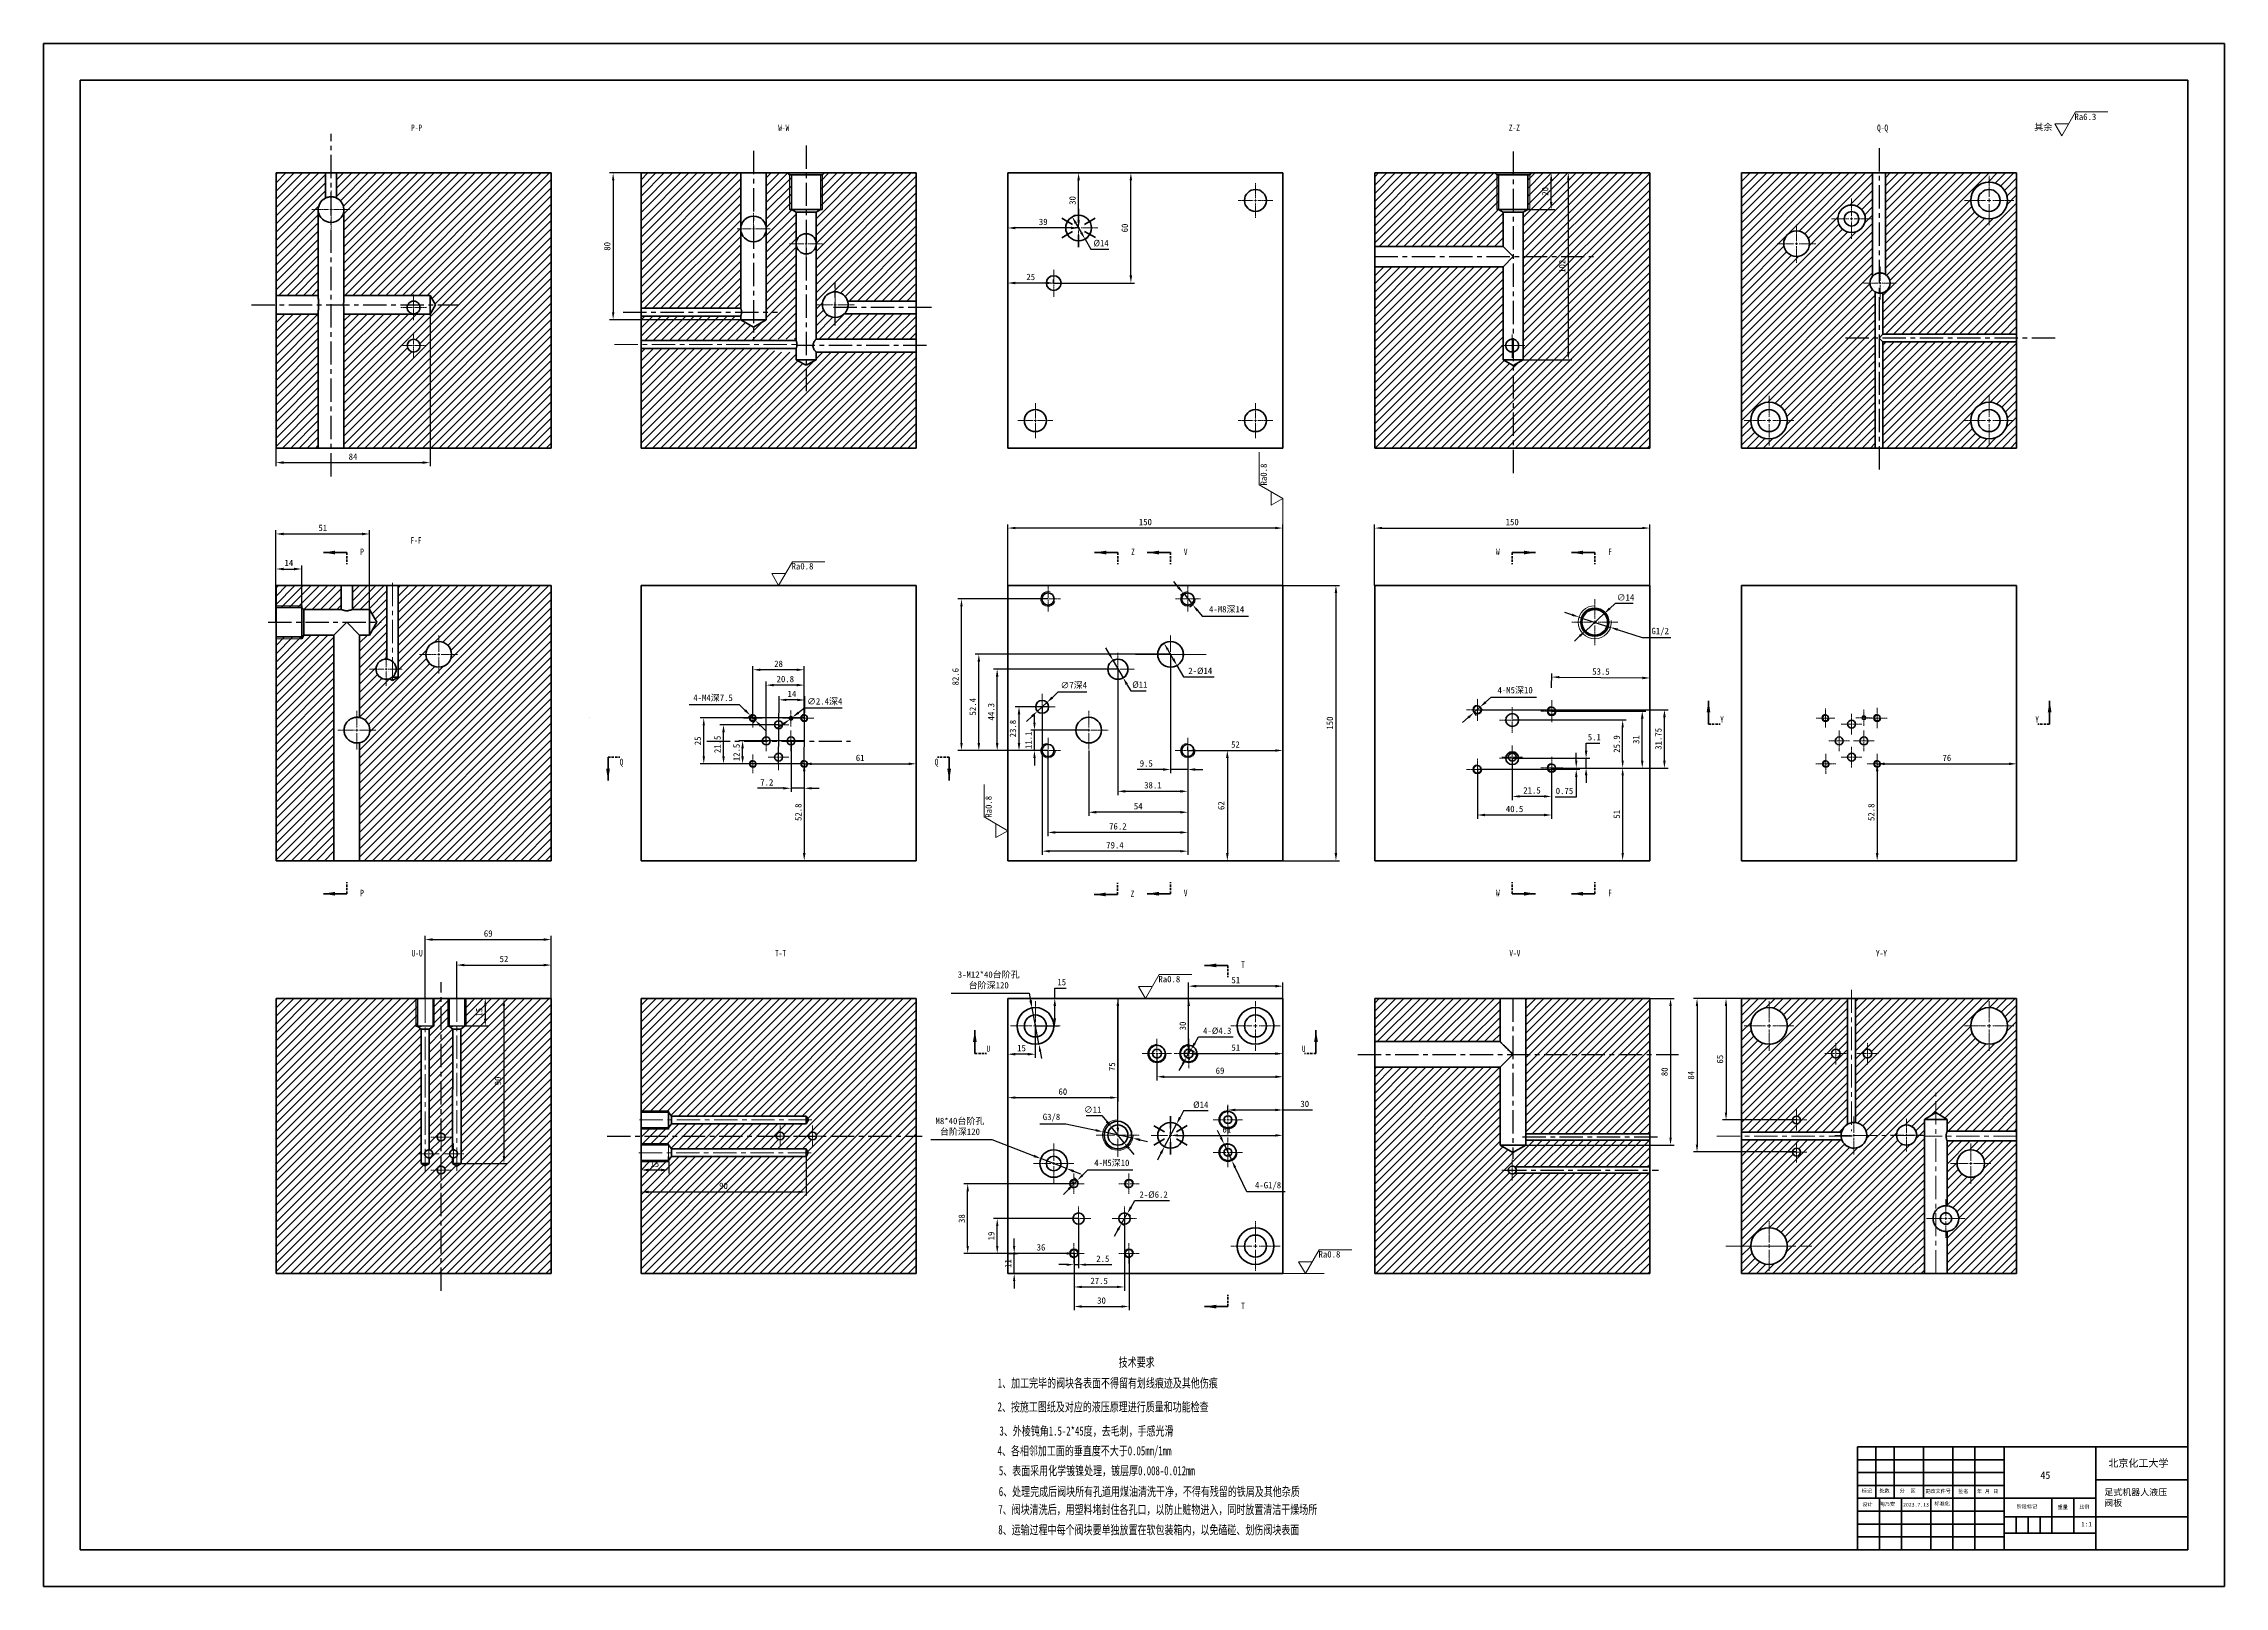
# Model space of a CAD drawing. Header units: millimetres. Extents: x 0 to 1189, y 0 to 841.
import ezdxf

# ---------------------------------------------------------------- set-up
doc = ezdxf.new("R2010")
doc.units = ezdxf.units.MM
doc.header["$PDSIZE"] = -1
for name, pattern in [('CENTER2', [1.125, 0.75, -0.125, 0.125, -0.125]), ('CENTERX2', [20.32, 12.7, -2.54, 2.54, -2.54]), ('HIDDEN', [1.905, 1.27, -0.635])]:
    doc.linetypes.add(name, pattern=pattern)
doc.layers.get('0').update_dxf_attribs({"lineweight": 35})
doc.layers.get('Defpoints').update_dxf_attribs({"lineweight": 35})
for name, color, linetype, lineweight in [('10', 7, 'Continuous', 35), ('5', 7, 'Continuous', 35), ('中心线层', 1, 'CENTERX2', 25), ('标注层', 4, 'Continuous', 18), ('细线层', 4, 'Continuous', 35), ('轮廓线', 7, 'Continuous', 35)]:
    doc.layers.add(name, color=color, linetype=linetype, lineweight=lineweight)
doc.styles.add('SLDTEXTSTYLE0', font='TXT', dxfattribs={"width": 0.7, "bigfont": 'bigfont'})
doc.styles.add('SLDTEXTSTYLE5', font='TXT', dxfattribs={"width": 0.7})
doc.dimstyles.new('ISO-25', dxfattribs={"dimtxt": 2.5, "dimasz": 2.5, "dimexe": 1.25, "dimexo": 0.625, "dimtad": 1, "dimtxsty": 'Standard', "dimcen": 2.5, "dimadec": 0, "dimazin": 0, "dimtfac": 1, "dimtmove": 0, "dimatfit": 3, "dimfxl": 1, "dimarcsym": 0})
pattern_1 = [(45, (314.1934, 238.6644), (-2.245064, 2.245064), [])]
pattern_2 = [(45, (-531.007, -211.3356), (-2.245064, 2.245064), [])]
pattern_3 = [(45, (662.45, 53.467), (-2.245064, 2.245064), [])]
pattern_4 = [(45, (-1217.2132, 238.6644), (-2.245064, 2.245064), [])]
pattern_5 = [(45, (-1038.7517, 238.6644), (-2.245064, 2.245064), [])]
pattern_6 = [(45, (-13.3174, -8.2154), (-2.245064, 2.245064), [])]

msp = doc.modelspace()

# ---------------------------------------------------------------- texts
at = {"lineweight": 18, "char_height": 3.5, "attachment_point": 1}
for s, width, heights, insert in [('{\\fSimSun|b0|i0|c134|p2;其余}', 11.0714, [0], (1085.383, 797.229)), ('Ra6.3', 18.28076, [0], (1107.261, 802.858)), ('Ra0.8', 21.47311, [3.5], (407.812, 557.845)), ('Ra0.8', 21.47311, [3.5], (607.812, 332.77)), ('Ra0.8', 21.47311, [3.5], (695.112, 182.77))]:
    msp.add_mtext_dynamic_manual_height_columns(s, width=width, gutter_width=17.5, heights=heights, dxfattribs=dict(at, insert=insert))
for insert, rotation in [((663.456, 600.15), 89.979), ((513.453, 419.03), 90)]:
    msp.add_mtext_dynamic_manual_height_columns('Ra0.8', width=21.47311, gutter_width=17.5, heights=[3.5], dxfattribs=dict(at, insert=insert, rotation=rotation))
at = {"color": 7, "linetype": 'Continuous', "lineweight": 35, "char_height": 3.5, "attachment_point": 1, "style": 'SLDTEXTSTYLE5'}
for s, insert in [('P', (172.637, 565.738)), ('Z', (592.957, 565.74)), ('V', (621.663, 565.738)), ('W', (791.866, 565.739)), ('F', (853.026, 565.739)), ('Y', (914.078, 474.366)), ('Y', (1085.878, 474.366)), ('Q', (314.078, 451.172)), ('Q', (485.847, 451.172)), ('P', (172.637, 379.738)), ('Z', (592.666, 379.337)), ('V', (621.663, 379.738)), ('W', (791.866, 379.739)), ('F', (853.026, 379.739)), ('T', (652.962, 340.663)), ('U', (514.078, 294.756)), ('U', (686.036, 294.756)), ('T', (652.962, 154.663))]:
    msp.add_mtext(s, dxfattribs=dict(at, insert=insert))
at = {"lineweight": 35, "char_height": 5, "attachment_point": 1}
for s, width, heights, insert, style in [('{\\fSimSun|b0|i0|c134|p2;技术要求}', 30.08403, [8.711], (586.17, 124.709), 'SLDTEXTSTYLE0'), ('1{\\fSimSun|b0|i0|c134|p2;、加工完毕的阀块各表面不得留有划线痕迹及其他伤痕}', 179.75066, [0], (520.219, 113.358), 'SLDTEXTSTYLE5'), ('2{\\fSimSun|b0|i0|c134|p2;、按施工图纸及对应的液压原理进行质量和功能检查}', 179.52999, [0], (520.115, 100.367), 'SLDTEXTSTYLE5'), ('3{\\fSimSun|b0|i0|c134|p2;、外棱钝角}1.5-2*45{\\fSimSun|b0|i0|c134|p2;度，去毛刺，手感光滑}', 141.09406, [0], (521.147, 87.223), 'SLDTEXTSTYLE5'), ('4{\\fSimSun|b0|i0|c134|p2;、各相邻加工面的垂直度不大于}0.05mm/1mm', 167.32541, [0], (520.115, 76.398), 'SLDTEXTSTYLE5'), ('5{\\fSimSun|b0|i0|c134|p2;、表面采用化学镀镍处理，镀层厚}0.008-0.012mm', 160.83877, [0], (520.812, 65.58), 'SLDTEXTSTYLE5'), ('6{\\fSimSun|b0|i0|c134|p2;、处理完成后阀块所有孔道用煤油清洗干净，不得有残留的铁屑及其他杂质}', 254.4868, [7.808], (520.784, 54.213), 'SLDTEXTSTYLE5'), ('7{\\fSimSun|b0|i0|c134|p2;、阀块清洗后，用塑料堵封住各孔口，以防止赃物进入，同时放置清洁干燥场所}', 254.7452, [0], (520.526, 44.401), 'SLDTEXTSTYLE5'), ('8{\\fSimSun|b0|i0|c134|p2;、运输过程中每个阀块要单独放置在软包装箱内，以免磕碰、划伤阀块表面}', 254.74984, [0], (520.521, 33.357), 'SLDTEXTSTYLE5')]:
    msp.add_mtext_dynamic_manual_height_columns(s, width=width, gutter_width=25, heights=heights, dxfattribs=dict(at, insert=insert, style=style))
at = {"lineweight": 35, "attachment_point": 1}
for s, width, insert, char_height in [('{\\fSimSun|b0|i0|c134|p2;北京化工大学}', 37.35919, (1125.762, 69.178), 4), ('{\\fSimSun|b0|i0|c134|p2;足式机器人液压 \\P阀板}', 41.86571, (1123.517, 53.075), 3.5)]:
    msp.add_mtext_dynamic_manual_height_columns(s, width=width, gutter_width=17.5, heights=[0], dxfattribs=dict(at, insert=insert, char_height=char_height))
at = {"layer": '10', "lineweight": 35, "char_height": 3.5, "attachment_point": 2, "style": 'SLDTEXTSTYLE5'}
for s, insert in [('P-P', (203.357, 796.887)), ('W-W', (403.546, 796.887)), ('Z-Z', (801.891, 796.887)), ('Q-Q', (1002.652, 796.887)), ('F-F', (203.027, 571.962)), ('U-U', (203.627, 346.887)), ('T-T', (401.781, 346.887)), ('V-V', (802.158, 346.887)), ('Y-Y', (1002.034, 346.887))]:
    msp.add_mtext(s, dxfattribs=dict(at, insert=insert))
at = {"layer": '轮廓线', "lineweight": 35, "attachment_point": 1}
for s, width, gutter_width, insert, char_height in [('45', 9.23634, 12.5, (1088.678, 62.6), 4), ('\\pxt1;{\\fSimSun|b0|i0|c134|p2;陶乃安}', 8.88525, 10, (1001, 45.891), 2), ('2023.7.13', 16, 10, (1013.824, 45.545), 2), ('1:1', 9.23634, 12.5, (1110.928, 35.194), 2.5)]:
    msp.add_mtext_dynamic_manual_height_columns(s, width=width, gutter_width=gutter_width, heights=[0], dxfattribs=dict(at, insert=insert, char_height=char_height))
at = {"layer": '轮廓线', "color": 7, "lineweight": 35, "char_height": 2, "attachment_point": 1}
for s, width, insert in [('{\\fSimSun|b0|i0|c134|p2;标记}', 7.49841, (991.233, 53.112)), ('{\\fSimSun|b0|i0|c134|p2;处数}', 6.66526, (1000.897, 53.112)), ('{\\fSimSun|b0|i0|c134|p2;分  区}', 11.83083, (1011.895, 53.112)), ('{\\fSimSun|b0|i0|c134|p2;更改文件号}', 21.32883, (1025.892, 52.945)), ('{\\fSimSun|b0|i0|c134|p2;签名}', 7.67713, (1043.866, 52.884)), ('{\\fSimSun|b0|i0|c134|p2;年 月 日}', 14.1045, (1054.078, 52.884)), ('{\\fSimSun|b0|i0|c134|p2;设计}', 6.42737, (991.589, 45.748)), ('{\\fSimSun|b0|i0|c134|p2;标准化}', 9.65208, (1030.939, 46.207)), ('{\\fSimSun|b0|i0|c134|p2;阶段标记}', 18.05746, (1075.689, 44.536)), ('{\\fSimSun|b0|i0|c134|p2;重量}', 8.73748, (1098.078, 44.221)), ('{\\fSimSun|b0|i0|c134|p2;比例}', 8.44624, (1109.836, 44.366))]:
    msp.add_mtext_dynamic_manual_height_columns(s, width=width, gutter_width=10, heights=[0], dxfattribs=dict(at, insert=insert))

# ---------------------------------------------------------------- blocks, each defined once
blk = doc.blocks.new('*D64')
at = {"layer": 'Defpoints', "color": 0, "lineweight": 35, "transparency": 16777216}
for p in [(623.8, 455.7), (675.7, 455.7), (675.7, 455.7)]:
    blk.add_point(p, dxfattribs=at)
at = {"layer": '标注层', "color": 0, "lineweight": -2, "transparency": 16777216}
for p, q in [((623.8, 455.7), (623.8, 457.7)), ((627.9, 455.7), (671.6, 455.7)), ((675.7, 455.7), (675.7, 457.7))]:
    blk.add_line(p, q, dxfattribs=at)
at = {"layer": '标注层', "color": 0, "lineweight": 35, "transparency": 16777216}
for points in [[(627.9, 456.3), (627.9, 455), (623.8, 455.7)], [(671.6, 456.3), (671.6, 455), (675.7, 455.7)]]:
    blk.add_solid(points, dxfattribs=at)
at = {"layer": '标注层', "color": 0, "transparency": 16777216, "insert": (649.8, 458.9), "char_height": 3.5, "attachment_point": 5}
blk.add_mtext('52', dxfattribs=at)
blk = doc.blocks.new('*D65')
at = {"layer": 'Defpoints', "color": 0, "lineweight": 35, "transparency": 16777216}
for p in [(614.4, 508.1), (623.8, 455.7), (614.4, 445.3)]:
    blk.add_point(p, dxfattribs=at)
at = {"layer": '标注层', "color": 0, "lineweight": -2, "transparency": 16777216}
for p, q in [((614.4, 508.1), (614.4, 443.3)), ((623.8, 455.7), (623.8, 443.3)), ((610.3, 445.3), (596.2, 445.3)), ((623.8, 445.3), (614.4, 445.3)), ((627.9, 445.3), (632, 445.3))]:
    blk.add_line(p, q, dxfattribs=at)
at = {"layer": '标注层', "color": 0, "lineweight": 35, "transparency": 16777216}
for points in [[(610.3, 446), (610.3, 444.6), (614.4, 445.3)], [(627.9, 446), (627.9, 444.6), (623.8, 445.3)]]:
    blk.add_solid(points, dxfattribs=at)
at = {"layer": '标注层', "color": 0, "transparency": 16777216, "insert": (601.2, 448.6), "char_height": 3.5, "attachment_point": 5}
blk.add_mtext('9.5', dxfattribs=at)
blk = doc.blocks.new('*D66')
at = {"layer": 'Defpoints', "color": 0, "lineweight": 35, "transparency": 16777216}
for p in [(585.7, 500), (623.8, 455.7), (585.7, 433.4)]:
    blk.add_point(p, dxfattribs=at)
at = {"layer": '标注层', "color": 0, "lineweight": -2, "transparency": 16777216}
for p, q in [((585.7, 500), (585.7, 431.4)), ((623.8, 455.7), (623.8, 431.4)), ((619.7, 433.4), (589.8, 433.4))]:
    blk.add_line(p, q, dxfattribs=at)
at = {"layer": '标注层', "color": 0, "lineweight": 35, "transparency": 16777216}
for points in [[(589.8, 434.1), (589.8, 432.7), (585.7, 433.4)], [(619.7, 434.1), (619.7, 432.7), (623.8, 433.4)]]:
    blk.add_solid(points, dxfattribs=at)
at = {"layer": '标注层', "color": 0, "transparency": 16777216, "insert": (604.8, 436.7), "char_height": 3.5, "attachment_point": 5}
blk.add_mtext('38.1', dxfattribs=at)
blk = doc.blocks.new('*D67')
at = {"layer": 'Defpoints', "color": 0, "lineweight": 35, "transparency": 16777216}
for p in [(569.8, 455.7), (623.8, 455.7), (569.8, 422)]:
    blk.add_point(p, dxfattribs=at)
at = {"layer": '标注层', "color": 0, "lineweight": -2, "transparency": 16777216}
for p, q in [((569.8, 455.7), (569.8, 420)), ((623.8, 455.7), (623.8, 420)), ((619.7, 422), (573.9, 422))]:
    blk.add_line(p, q, dxfattribs=at)
at = {"layer": '标注层', "color": 0, "lineweight": 35, "transparency": 16777216}
for points in [[(573.9, 422.7), (573.9, 421.3), (569.8, 422)], [(619.7, 422.7), (619.7, 421.3), (623.8, 422)]]:
    blk.add_solid(points, dxfattribs=at)
at = {"layer": '标注层', "color": 0, "transparency": 16777216, "insert": (596.8, 425.3), "char_height": 3.5, "attachment_point": 5}
blk.add_mtext('54', dxfattribs=at)
blk = doc.blocks.new('*D68')
at = {"layer": 'Defpoints', "color": 0, "lineweight": 35, "transparency": 16777216}
for p in [(547.6, 455.7), (623.8, 455.7), (547.6, 411)]:
    blk.add_point(p, dxfattribs=at)
at = {"layer": '标注层', "color": 0, "lineweight": -2, "transparency": 16777216}
for p, q in [((547.6, 455.7), (547.6, 409)), ((623.8, 455.7), (623.8, 409)), ((619.7, 411), (551.7, 411))]:
    blk.add_line(p, q, dxfattribs=at)
at = {"layer": '标注层', "color": 0, "lineweight": 35, "transparency": 16777216}
for points in [[(551.7, 411.7), (551.7, 410.3), (547.6, 411)], [(619.7, 411.7), (619.7, 410.3), (623.8, 411)]]:
    blk.add_solid(points, dxfattribs=at)
at = {"layer": '标注层', "color": 0, "transparency": 16777216, "insert": (585.7, 414.3), "char_height": 3.5, "attachment_point": 5}
blk.add_mtext('76.2', dxfattribs=at)
blk = doc.blocks.new('*D69')
at = {"layer": 'Defpoints', "color": 0, "lineweight": 18, "transparency": 16777216}
for p in [(623.8, 455.7), (623.8, 395.6), (645.4, 395.6)]:
    blk.add_point(p, dxfattribs=at)
at = {"layer": '标注层', "color": 0, "lineweight": -2, "transparency": 16777216}
for p, q in [((623.8, 455.7), (647.4, 455.7)), ((645.4, 451.6), (645.4, 399.7)), ((623.8, 395.6), (647.4, 395.6))]:
    blk.add_line(p, q, dxfattribs=at)
at = {"layer": '标注层', "color": 0, "lineweight": 18, "transparency": 16777216}
for points in [[(644.7, 451.6), (646.1, 451.6), (645.4, 455.7)], [(644.7, 399.7), (646.1, 399.7), (645.4, 395.6)]]:
    blk.add_solid(points, dxfattribs=at)
at = {"layer": '标注层', "color": 0, "transparency": 16777216, "insert": (642.1, 425.6), "char_height": 3.5, "attachment_point": 5, "rotation": 90}
blk.add_mtext('62', dxfattribs=at)
blk = doc.blocks.new('*D70')
at = {"layer": 'Defpoints', "color": 0, "lineweight": 18, "transparency": 16777216}
for p in [(540.2, 466.8), (569.8, 466.8), (547.6, 455.7)]:
    blk.add_point(p, dxfattribs=at)
at = {"layer": '标注层', "color": 0, "lineweight": -2, "transparency": 16777216}
for p, q in [((569.8, 466.8), (538.2, 466.8)), ((540.2, 470.8), (540.2, 474.9)), ((540.2, 455.7), (540.2, 466.8)), ((547.6, 455.7), (538.2, 455.7)), ((540.2, 451.6), (540.2, 447.5))]:
    blk.add_line(p, q, dxfattribs=at)
at = {"layer": '标注层', "color": 0, "lineweight": 18, "transparency": 16777216}
for points in [[(539.6, 470.8), (540.9, 470.8), (540.2, 466.8)], [(539.6, 451.6), (540.9, 451.6), (540.2, 455.7)]]:
    blk.add_solid(points, dxfattribs=at)
at = {"layer": '标注层', "color": 0, "transparency": 16777216, "insert": (537, 461.2), "char_height": 3.5, "attachment_point": 5, "rotation": 90}
blk.add_mtext('11.1', dxfattribs=at)
blk = doc.blocks.new('*D71')
at = {"layer": 'Defpoints', "color": 0, "lineweight": 35, "transparency": 16777216}
for p in [(519.9, 500), (585.7, 500), (547.6, 455.7)]:
    blk.add_point(p, dxfattribs=at)
at = {"layer": '标注层', "color": 0, "lineweight": -2, "transparency": 16777216}
for p, q in [((585.7, 500), (517.9, 500)), ((519.9, 459.7), (519.9, 495.9)), ((547.6, 455.7), (517.9, 455.7))]:
    blk.add_line(p, q, dxfattribs=at)
at = {"layer": '标注层', "color": 0, "lineweight": 35, "transparency": 16777216}
for points in [[(519.2, 495.9), (520.6, 495.9), (519.9, 500)], [(519.2, 459.7), (520.6, 459.7), (519.9, 455.7)]]:
    blk.add_solid(points, dxfattribs=at)
at = {"layer": '标注层', "color": 0, "transparency": 16777216, "insert": (516.6, 476.8), "char_height": 3.5, "width": 14.035, "attachment_point": 5, "rotation": 90}
blk.add_mtext('44.3', dxfattribs=at)
blk = doc.blocks.new('*D72')
at = {"layer": 'Defpoints', "color": 0, "lineweight": 35, "transparency": 16777216}
for p in [(509.9, 508.1), (614.4, 508.1), (547.6, 455.7)]:
    blk.add_point(p, dxfattribs=at)
at = {"layer": '标注层', "color": 0, "lineweight": -2, "transparency": 16777216}
for p, q in [((614.4, 508.1), (507.9, 508.1)), ((509.9, 459.7), (509.9, 504)), ((547.6, 455.7), (507.9, 455.7))]:
    blk.add_line(p, q, dxfattribs=at)
at = {"layer": '标注层', "color": 0, "lineweight": 35, "transparency": 16777216}
for points in [[(509.2, 504), (510.6, 504), (509.9, 508.1)], [(509.2, 459.7), (510.6, 459.7), (509.9, 455.7)]]:
    blk.add_solid(points, dxfattribs=at)
at = {"layer": '标注层', "color": 0, "transparency": 16777216, "insert": (506.6, 479.5), "char_height": 3.5, "attachment_point": 5, "rotation": 90}
blk.add_mtext('52.4', dxfattribs=at)
blk = doc.blocks.new('*D73')
at = {"layer": 'Defpoints', "color": 0, "lineweight": 35, "transparency": 16777216}
for p in [(500.4, 538.3), (547.6, 538.3), (547.6, 455.7)]:
    blk.add_point(p, dxfattribs=at)
at = {"layer": '标注层', "color": 0, "lineweight": -2, "transparency": 16777216}
for p, q in [((547.6, 538.3), (498.4, 538.3)), ((500.4, 459.7), (500.4, 534.2)), ((547.6, 455.7), (498.4, 455.7))]:
    blk.add_line(p, q, dxfattribs=at)
at = {"layer": '标注层', "color": 0, "lineweight": 35, "transparency": 16777216}
for points in [[(499.8, 534.2), (501.1, 534.2), (500.4, 538.3)], [(499.8, 459.7), (501.1, 459.7), (500.4, 455.7)]]:
    blk.add_solid(points, dxfattribs=at)
at = {"layer": '标注层', "color": 0, "transparency": 16777216, "insert": (497.2, 495.9), "char_height": 3.5, "attachment_point": 5, "rotation": 90}
blk.add_mtext('82.6', dxfattribs=at)
blk = doc.blocks.new('*D74')
at = {"layer": 'Defpoints', "color": 0, "lineweight": 35, "transparency": 16777216}
for p in [(525.7, 576.9), (525.7, 545.6), (675.7, 545.6)]:
    blk.add_point(p, dxfattribs=at)
at = {"layer": '标注层', "color": 0, "lineweight": -2, "transparency": 16777216}
for p, q in [((525.7, 545.6), (525.7, 578.9)), ((671.6, 576.9), (529.8, 576.9)), ((675.7, 545.6), (675.7, 578.9))]:
    blk.add_line(p, q, dxfattribs=at)
at = {"layer": '标注层', "color": 0, "lineweight": 35, "transparency": 16777216}
for points in [[(529.8, 577.6), (529.8, 576.3), (525.7, 576.9)], [(671.6, 577.6), (671.6, 576.3), (675.7, 576.9)]]:
    blk.add_solid(points, dxfattribs=at)
at = {"layer": '标注层', "color": 0, "transparency": 16777216, "insert": (600.7, 580.2), "char_height": 3.5, "attachment_point": 5}
blk.add_mtext('150', dxfattribs=at)
blk = doc.blocks.new('*D75')
at = {"layer": 'Defpoints', "color": 0, "lineweight": 35, "transparency": 16777216}
for p in [(675.7, 545.6), (675.7, 395.6), (704.6, 395.6)]:
    blk.add_point(p, dxfattribs=at)
at = {"layer": '标注层', "color": 0, "lineweight": -2, "transparency": 16777216}
for p, q in [((675.7, 545.6), (706.6, 545.6)), ((704.6, 541.5), (704.6, 399.7)), ((675.7, 395.6), (706.6, 395.6))]:
    blk.add_line(p, q, dxfattribs=at)
at = {"layer": '标注层', "color": 0, "lineweight": 35, "transparency": 16777216}
for points in [[(703.9, 541.5), (705.3, 541.5), (704.6, 545.6)], [(703.9, 399.7), (705.3, 399.7), (704.6, 395.6)]]:
    blk.add_solid(points, dxfattribs=at)
at = {"layer": '标注层', "color": 0, "transparency": 16777216, "insert": (701.3, 470.6), "char_height": 3.5, "attachment_point": 5, "rotation": 90}
blk.add_mtext('150', dxfattribs=at)
blk = doc.blocks.new('*D76')
at = {"layer": 'Defpoints', "color": 0, "lineweight": 35, "transparency": 16777216}
for p in [(875.7, 576.9), (725.7, 545.6), (875.7, 545.6)]:
    blk.add_point(p, dxfattribs=at)
at = {"layer": '标注层', "color": 0, "lineweight": -2, "transparency": 16777216}
for p, q in [((725.7, 545.6), (725.7, 578.9)), ((729.8, 576.9), (871.6, 576.9)), ((875.7, 545.6), (875.7, 578.9))]:
    blk.add_line(p, q, dxfattribs=at)
at = {"layer": '标注层', "color": 0, "lineweight": 35, "transparency": 16777216}
for points in [[(729.8, 577.6), (729.8, 576.3), (725.7, 576.9)], [(871.6, 577.6), (871.6, 576.3), (875.7, 576.9)]]:
    blk.add_solid(points, dxfattribs=at)
at = {"layer": '标注层', "color": 0, "transparency": 16777216, "insert": (800.7, 580.2), "char_height": 3.5, "attachment_point": 5}
blk.add_mtext('150', dxfattribs=at)
blk = doc.blocks.new('*D78')
at = {"layer": 'Defpoints', "color": 0, "lineweight": 35, "transparency": 16777216}
for p in [(810.3, 770.5), (822, 770.5), (810.3, 750.5)]:
    blk.add_point(p, dxfattribs=at)
at = {"layer": '标注层', "color": 0, "lineweight": -2, "transparency": 16777216}
for p, q in [((810.3, 770.5), (824, 770.5)), ((822, 754.6), (822, 766.4)), ((810.3, 750.5), (824, 750.5))]:
    blk.add_line(p, q, dxfattribs=at)
at = {"layer": '标注层', "color": 0, "lineweight": 35, "transparency": 16777216}
for points in [[(821.3, 766.4), (822.6, 766.4), (822, 770.5)], [(821.3, 754.6), (822.6, 754.6), (822, 750.5)]]:
    blk.add_solid(points, dxfattribs=at)
at = {"layer": '标注层', "color": 0, "transparency": 16777216, "insert": (818.7, 760.5), "char_height": 3.5, "attachment_point": 5, "rotation": 90}
blk.add_mtext('20', dxfattribs=at)
blk = doc.blocks.new('*D79')
at = {"layer": 'Defpoints', "color": 0, "lineweight": 18, "transparency": 16777216}
for p in [(560.8, 746.6), (567.8, 734.4), (567.8, 734.4)]:
    blk.add_point(p, dxfattribs=at)
at = {"layer": '标注层', "color": 0, "lineweight": -2, "transparency": 16777216}
for p, q in [((560.8, 746.6), (562.5, 747.6)), ((562.8, 743), (565.7, 738)), ((567.8, 734.4), (569.5, 735.4)), ((567.8, 734.4), (571, 728.9)), ((571, 728.9), (580.7, 728.9))]:
    blk.add_line(p, q, dxfattribs=at)
at = {"layer": '标注层', "color": 0, "lineweight": 18, "transparency": 16777216}
for points in [[(563.4, 743.4), (562.2, 742.7), (560.8, 746.6)], [(566.3, 738.3), (565.2, 737.6), (567.8, 734.4)]]:
    blk.add_solid(points, dxfattribs=at)
at = {"layer": '标注层', "color": 0, "transparency": 16777216, "insert": (576.6, 732.2), "char_height": 3.5, "attachment_point": 5}
blk.add_mtext('%%C14', dxfattribs=at)
blk = doc.blocks.new('*D80')
at = {"layer": 'Defpoints', "color": 0, "lineweight": 35, "transparency": 16777216}
for p in [(564.3, 770.5), (564.3, 770.5), (564.3, 740.5)]:
    blk.add_point(p, dxfattribs=at)
at = {"layer": '标注层', "color": 0, "lineweight": -2, "transparency": 16777216}
for p, q in [((564.3, 770.5), (562.3, 770.5)), ((564.3, 744.6), (564.3, 766.4)), ((564.3, 740.5), (562.3, 740.5))]:
    blk.add_line(p, q, dxfattribs=at)
at = {"layer": '标注层', "color": 0, "lineweight": 35, "transparency": 16777216}
for points in [[(563.6, 766.4), (565, 766.4), (564.3, 770.5)], [(563.6, 744.6), (565, 744.6), (564.3, 740.5)]]:
    blk.add_solid(points, dxfattribs=at)
at = {"layer": '标注层', "color": 0, "transparency": 16777216, "insert": (561, 755.5), "char_height": 3.5, "attachment_point": 5, "rotation": 90}
blk.add_mtext('30', dxfattribs=at)
blk = doc.blocks.new('*D81')
at = {"layer": 'Defpoints', "color": 0, "lineweight": 35, "transparency": 16777216}
for p in [(525.7, 740.5), (525.7, 740.5), (564.3, 740.5)]:
    blk.add_point(p, dxfattribs=at)
at = {"layer": '标注层', "color": 0, "lineweight": -2, "transparency": 16777216}
for p, q in [((525.7, 740.5), (525.7, 742.5)), ((560.2, 740.5), (529.8, 740.5)), ((564.3, 740.5), (564.3, 742.5))]:
    blk.add_line(p, q, dxfattribs=at)
at = {"layer": '标注层', "color": 0, "lineweight": 35, "transparency": 16777216}
for points in [[(529.8, 741.2), (529.8, 739.8), (525.7, 740.5)], [(560.2, 741.2), (560.2, 739.8), (564.3, 740.5)]]:
    blk.add_solid(points, dxfattribs=at)
at = {"layer": '标注层', "color": 0, "transparency": 16777216, "insert": (545, 743.8), "char_height": 3.5, "attachment_point": 5}
blk.add_mtext('39', dxfattribs=at)
blk = doc.blocks.new('*D82')
at = {"layer": 'Defpoints', "color": 0, "lineweight": 35, "transparency": 16777216}
for p in [(525.7, 710.5), (525.7, 710.5), (550.7, 710.5)]:
    blk.add_point(p, dxfattribs=at)
at = {"layer": '标注层', "color": 0, "lineweight": -2, "transparency": 16777216}
for p, q in [((525.7, 710.5), (525.7, 712.5)), ((546.6, 710.5), (529.8, 710.5)), ((550.7, 710.5), (550.7, 712.5))]:
    blk.add_line(p, q, dxfattribs=at)
at = {"layer": '标注层', "color": 0, "lineweight": 35, "transparency": 16777216}
for points in [[(529.8, 711.2), (529.8, 709.8), (525.7, 710.5)], [(546.6, 711.2), (546.6, 709.8), (550.7, 710.5)]]:
    blk.add_solid(points, dxfattribs=at)
at = {"layer": '标注层', "color": 0, "transparency": 16777216, "insert": (538.2, 713.8), "char_height": 3.5, "attachment_point": 5}
blk.add_mtext('25', dxfattribs=at)
blk = doc.blocks.new('*D83')
at = {"layer": 'Defpoints', "color": 0, "lineweight": 18, "transparency": 16777216}
for p in [(550.7, 770.5), (592.8, 770.5), (550.7, 710.5)]:
    blk.add_point(p, dxfattribs=at)
at = {"layer": '标注层', "color": 0, "lineweight": -2, "transparency": 16777216}
for p, q in [((550.7, 770.5), (594.8, 770.5)), ((592.8, 714.6), (592.8, 766.4)), ((550.7, 710.5), (594.8, 710.5))]:
    blk.add_line(p, q, dxfattribs=at)
at = {"layer": '标注层', "color": 0, "lineweight": 18, "transparency": 16777216}
for points in [[(592.1, 766.4), (593.5, 766.4), (592.8, 770.5)], [(592.1, 714.6), (593.5, 714.6), (592.8, 710.5)]]:
    blk.add_solid(points, dxfattribs=at)
at = {"layer": '标注层', "color": 0, "transparency": 16777216, "insert": (589.5, 740.5), "char_height": 3.5, "attachment_point": 5, "rotation": 90}
blk.add_mtext('60', dxfattribs=at)
blk = doc.blocks.new('*D84')
at = {"layer": 'Defpoints', "color": 0, "lineweight": 18, "transparency": 16777216}
for p in [(583.1, 504.5), (588.5, 495.2), (588.6, 495.3)]:
    blk.add_point(p, dxfattribs=at)
at = {"layer": '标注层', "color": 0, "lineweight": -2, "transparency": 16777216}
for p, q in [((581.2, 508.1), (579.1, 511.6)), ((583.1, 504.5), (584.9, 505.6)), ((583.2, 504.6), (588.6, 495.3)), ((588.5, 495.2), (590.3, 496.3)), ((590.6, 491.7), (592.7, 488.2)), ((592.7, 488.2), (601.2, 488.2))]:
    blk.add_line(p, q, dxfattribs=at)
at = {"layer": '标注层', "color": 0, "lineweight": 18, "transparency": 16777216}
for points in [[(581.7, 508.4), (580.6, 507.8), (583.2, 504.6)], [(591.2, 492.1), (590, 491.4), (588.6, 495.3)]]:
    blk.add_solid(points, dxfattribs=at)
at = {"layer": '标注层', "color": 0, "transparency": 16777216, "insert": (597.7, 491.5), "char_height": 3.5, "attachment_point": 5}
blk.add_mtext('%%C11', dxfattribs=at)
blk = doc.blocks.new('*D85')
at = {"layer": 'Defpoints', "color": 0, "lineweight": 18, "transparency": 16777216}
for p in [(610.9, 514.1), (617.9, 502), (617.9, 502)]:
    blk.add_point(p, dxfattribs=at)
at = {"layer": '标注层', "color": 0, "lineweight": -2, "transparency": 16777216}
for p, q in [((610.9, 514.1), (609.2, 513.1)), ((612.9, 510.6), (615.9, 505.5)), ((617.9, 502), (616.2, 501)), ((617.9, 502), (621.5, 495.8)), ((621.5, 495.8), (638.2, 495.8))]:
    blk.add_line(p, q, dxfattribs=at)
at = {"layer": '标注层', "color": 0, "lineweight": 18, "transparency": 16777216}
for points in [[(613.5, 510.9), (612.4, 510.3), (610.9, 514.1)], [(616.5, 505.9), (615.3, 505.2), (617.9, 502)]]:
    blk.add_solid(points, dxfattribs=at)
at = {"layer": '标注层', "color": 0, "transparency": 16777216, "insert": (630.6, 499), "char_height": 3.5, "attachment_point": 5}
blk.add_mtext('2-%%C14', dxfattribs=at)
blk = doc.blocks.new('*D86')
at = {"layer": 'Defpoints', "color": 0, "lineweight": 18, "transparency": 16777216}
for p in [(621.4, 541.4), (626.5, 535.1), (626.5, 535.1)]:
    blk.add_point(p, dxfattribs=at)
at = {"layer": '标注层', "color": 0, "lineweight": -2, "transparency": 16777216}
for p, q in [((618.8, 544.5), (616.2, 547.7)), ((621.4, 541.4), (619.8, 540.1)), ((621.4, 541.4), (626.5, 535.1)), ((626.5, 535.1), (625, 533.8)), ((629.1, 532), (631.7, 528.8)), ((631.7, 528.8), (656.9, 528.8))]:
    blk.add_line(p, q, dxfattribs=at)
at = {"layer": '标注层', "color": 0, "lineweight": 18, "transparency": 16777216}
for points in [[(619.3, 544.9), (618.2, 544.1), (621.4, 541.4)], [(629.6, 532.4), (628.6, 531.5), (626.5, 535.1)]]:
    blk.add_solid(points, dxfattribs=at)
at = {"layer": '标注层', "color": 0, "transparency": 16777216, "insert": (645, 532.5), "char_height": 3.5, "attachment_point": 5}
blk.add_mtext('4-M8{\\fSimSun|b0|i0|c134|p2;深}14', dxfattribs=at)
blk = doc.blocks.new('*D87')
at = {"layer": 'Defpoints', "color": 0, "lineweight": 35, "transparency": 16777216}
for p in [(808.1, 320.5), (808.1, 240.5), (887, 240.5)]:
    blk.add_point(p, dxfattribs=at)
at = {"layer": '标注层', "color": 0, "lineweight": -2, "transparency": 16777216}
for p, q in [((808.1, 320.5), (889, 320.5)), ((887, 316.4), (887, 244.6)), ((808.1, 240.5), (889, 240.5))]:
    blk.add_line(p, q, dxfattribs=at)
at = {"layer": '标注层', "color": 0, "lineweight": 35, "transparency": 16777216}
for points in [[(886.4, 316.4), (887.7, 316.4), (887, 320.5)], [(886.4, 244.6), (887.7, 244.6), (887, 240.5)]]:
    blk.add_solid(points, dxfattribs=at)
at = {"layer": '标注层', "color": 0, "transparency": 16777216, "insert": (883.8, 280.5), "char_height": 3.5, "attachment_point": 5, "rotation": 90}
blk.add_mtext('80', dxfattribs=at)
blk = doc.blocks.new('*D88')
at = {"layer": 'Defpoints', "color": 0, "lineweight": 35, "transparency": 16777216}
for p in [(414.7, 448.4), (475.7, 448.4), (475.7, 448.4)]:
    blk.add_point(p, dxfattribs=at)
at = {"layer": '标注层', "color": 0, "lineweight": -2, "transparency": 16777216}
for p, q in [((414.7, 448.4), (414.7, 450.4)), ((418.8, 448.4), (471.6, 448.4)), ((475.7, 448.4), (475.7, 450.4))]:
    blk.add_line(p, q, dxfattribs=at)
at = {"layer": '标注层', "color": 0, "lineweight": 35, "transparency": 16777216}
for points in [[(418.8, 449.1), (418.8, 447.7), (414.7, 448.4)], [(471.6, 449.1), (471.6, 447.7), (475.7, 448.4)]]:
    blk.add_solid(points, dxfattribs=at)
at = {"layer": '标注层', "color": 0, "transparency": 16777216, "insert": (445.2, 451.6), "char_height": 3.5, "attachment_point": 5}
blk.add_mtext('61', dxfattribs=at)
blk = doc.blocks.new('*D89')
at = {"layer": 'Defpoints', "color": 0, "lineweight": 35, "transparency": 16777216}
for p in [(414.7, 448.4), (414.7, 395.6), (414.7, 395.6)]:
    blk.add_point(p, dxfattribs=at)
at = {"layer": '标注层', "color": 0, "lineweight": -2, "transparency": 16777216}
for p, q in [((414.7, 448.4), (416.7, 448.4)), ((414.7, 444.3), (414.7, 399.7)), ((414.7, 395.6), (416.7, 395.6))]:
    blk.add_line(p, q, dxfattribs=at)
at = {"layer": '标注层', "color": 0, "lineweight": 35, "transparency": 16777216}
for points in [[(414, 444.3), (415.4, 444.3), (414.7, 448.4)], [(414, 399.7), (415.4, 399.7), (414.7, 395.6)]]:
    blk.add_solid(points, dxfattribs=at)
at = {"layer": '标注层', "color": 0, "transparency": 16777216, "insert": (411.5, 422), "char_height": 3.5, "attachment_point": 5, "rotation": 90}
blk.add_mtext('52.8', dxfattribs=at)
blk = doc.blocks.new('*D90')
at = {"layer": 'Defpoints', "color": 0, "lineweight": 18, "transparency": 16777216}
for p in [(381.1, 460.9), (414.7, 460.9), (414.7, 448.4)]:
    blk.add_point(p, dxfattribs=at)
at = {"layer": '标注层', "color": 0, "lineweight": -2, "transparency": 16777216}
for p, q in [((414.7, 460.9), (379.1, 460.9)), ((381.1, 452.5), (381.1, 456.8)), ((414.7, 448.4), (379.1, 448.4))]:
    blk.add_line(p, q, dxfattribs=at)
at = {"layer": '标注层', "color": 0, "lineweight": 18, "transparency": 16777216}
for points in [[(380.4, 456.8), (381.8, 456.8), (381.1, 460.9)], [(380.4, 452.5), (381.8, 452.5), (381.1, 448.4)]]:
    blk.add_solid(points, dxfattribs=at)
at = {"layer": '标注层', "color": 0, "transparency": 16777216, "insert": (377.8, 454.6), "char_height": 3.5, "attachment_point": 5, "rotation": 90}
blk.add_mtext('12.5', dxfattribs=at)
blk = doc.blocks.new('*D91')
at = {"layer": 'Defpoints', "color": 0, "lineweight": 35, "transparency": 16777216}
for p in [(359.9, 473.4), (414.7, 473.4), (414.7, 448.4)]:
    blk.add_point(p, dxfattribs=at)
at = {"layer": '标注层', "color": 0, "lineweight": -2, "transparency": 16777216}
for p, q in [((414.7, 473.4), (357.9, 473.4)), ((359.9, 452.5), (359.9, 469.3)), ((414.7, 448.4), (357.9, 448.4))]:
    blk.add_line(p, q, dxfattribs=at)
at = {"layer": '标注层', "color": 0, "lineweight": 35, "transparency": 16777216}
for points in [[(359.3, 469.3), (360.6, 469.3), (359.9, 473.4)], [(359.3, 452.5), (360.6, 452.5), (359.9, 448.4)]]:
    blk.add_solid(points, dxfattribs=at)
at = {"layer": '标注层', "color": 0, "transparency": 16777216, "insert": (356.7, 460.9), "char_height": 3.5, "attachment_point": 5, "rotation": 90}
blk.add_mtext('25', dxfattribs=at)
blk = doc.blocks.new('*D92')
at = {"layer": 'Defpoints', "color": 0, "lineweight": 18, "transparency": 16777216}
for p in [(407.5, 460.9), (414.7, 448.4), (407.5, 435.1)]:
    blk.add_point(p, dxfattribs=at)
at = {"layer": '标注层', "color": 0, "lineweight": -2, "transparency": 16777216}
for p, q in [((407.5, 460.9), (407.5, 433.1)), ((414.7, 448.4), (414.7, 433.1)), ((403.4, 435.1), (389.3, 435.1)), ((414.7, 435.1), (407.5, 435.1)), ((418.8, 435.1), (422.9, 435.1))]:
    blk.add_line(p, q, dxfattribs=at)
at = {"layer": '标注层', "color": 0, "lineweight": 18, "transparency": 16777216}
for points in [[(403.4, 435.7), (403.4, 434.4), (407.5, 435.1)], [(418.8, 435.7), (418.8, 434.4), (414.7, 435.1)]]:
    blk.add_solid(points, dxfattribs=at)
at = {"layer": '标注层', "color": 0, "transparency": 16777216, "insert": (394.3, 438.3), "char_height": 3.5, "attachment_point": 5}
blk.add_mtext('7.2', dxfattribs=at)
blk = doc.blocks.new('*D93')
at = {"layer": 'Defpoints', "color": 0, "lineweight": 35, "transparency": 16777216}
for p in [(400.9, 483.3), (400.7, 448.5), (414.7, 448.4)]:
    blk.add_point(p, dxfattribs=at)
at = {"layer": '标注层', "color": 0, "lineweight": -2, "transparency": 16777216}
for p, q in [((400.7, 448.5), (401, 485.3)), ((410.9, 483.2), (405, 483.3)), ((414.7, 448.4), (415, 485.2))]:
    blk.add_line(p, q, dxfattribs=at)
at = {"layer": '标注层', "color": 0, "lineweight": 35, "transparency": 16777216}
for points in [[(405, 483.9), (405, 482.6), (400.9, 483.3)], [(410.9, 483.9), (410.9, 482.5), (414.9, 483.2)]]:
    blk.add_solid(points, dxfattribs=at)
at = {"layer": '标注层', "color": 0, "transparency": 16777216, "insert": (408, 486.5), "char_height": 3.5, "attachment_point": 5, "rotation": 359.6414}
blk.add_mtext('14', dxfattribs=at)
blk = doc.blocks.new('*D94')
at = {"layer": 'Defpoints', "color": 0, "lineweight": 35, "transparency": 16777216}
for p in [(999.7, 448.4), (999.7, 395.6), (999.7, 395.6)]:
    blk.add_point(p, dxfattribs=at)
at = {"layer": '标注层', "color": 0, "lineweight": -2, "transparency": 16777216}
for p, q in [((999.7, 448.4), (1001.7, 448.4)), ((999.7, 444.3), (999.7, 399.7)), ((999.7, 395.6), (1001.7, 395.6))]:
    blk.add_line(p, q, dxfattribs=at)
at = {"layer": '标注层', "color": 0, "lineweight": 35, "transparency": 16777216}
for points in [[(999, 444.3), (1000.4, 444.3), (999.7, 448.4)], [(999, 399.7), (1000.4, 399.7), (999.7, 395.6)]]:
    blk.add_solid(points, dxfattribs=at)
at = {"layer": '标注层', "color": 0, "transparency": 16777216, "insert": (996.5, 422), "char_height": 3.5, "attachment_point": 5, "rotation": 90}
blk.add_mtext('52.8', dxfattribs=at)
blk = doc.blocks.new('*D95')
at = {"layer": 'Defpoints', "color": 0, "lineweight": 35, "transparency": 16777216}
for p in [(999.7, 448.4), (1075.7, 448.4), (1075.7, 448.4)]:
    blk.add_point(p, dxfattribs=at)
at = {"layer": '标注层', "color": 0, "lineweight": -2, "transparency": 16777216}
for p, q in [((999.7, 448.4), (999.7, 450.4)), ((1003.8, 448.4), (1071.6, 448.4)), ((1075.7, 448.4), (1075.7, 450.4))]:
    blk.add_line(p, q, dxfattribs=at)
at = {"layer": '标注层', "color": 0, "lineweight": 35, "transparency": 16777216}
for points in [[(1003.8, 449.1), (1003.8, 447.7), (999.7, 448.4)], [(1071.6, 449.1), (1071.6, 447.7), (1075.7, 448.4)]]:
    blk.add_solid(points, dxfattribs=at)
at = {"layer": '标注层', "color": 0, "transparency": 16777216, "insert": (1037.7, 451.6), "char_height": 3.5, "attachment_point": 5}
blk.add_mtext('76', dxfattribs=at)
blk = doc.blocks.new('*D96')
at = {"layer": 'Defpoints', "color": 0, "lineweight": 35, "transparency": 16777216}
for p in [(177.7, 573.7), (126.7, 534.6), (177.7, 532.6)]:
    blk.add_point(p, dxfattribs=at)
at = {"layer": '标注层', "color": 0, "lineweight": -2, "transparency": 16777216}
for p, q in [((126.7, 534.6), (126.7, 575.7)), ((130.8, 573.7), (173.6, 573.7)), ((177.7, 532.6), (177.7, 575.7))]:
    blk.add_line(p, q, dxfattribs=at)
at = {"layer": '标注层', "color": 0, "lineweight": 35, "transparency": 16777216}
for points in [[(130.8, 574.4), (130.8, 573), (126.7, 573.7)], [(173.6, 574.4), (173.6, 573), (177.7, 573.7)]]:
    blk.add_solid(points, dxfattribs=at)
at = {"layer": '标注层', "color": 0, "transparency": 16777216, "insert": (152.2, 577), "char_height": 3.5, "attachment_point": 5}
blk.add_mtext('51', dxfattribs=at)
blk = doc.blocks.new('*D97')
at = {"layer": 'Defpoints', "color": 0, "lineweight": 35, "transparency": 16777216}
for p in [(810.3, 770.5), (806.8, 668.7), (831.3, 668.7)]:
    blk.add_point(p, dxfattribs=at)
at = {"layer": '标注层', "color": 0, "lineweight": -2, "transparency": 16777216}
for p, q in [((810.3, 770.5), (833.3, 770.5)), ((831.3, 766.4), (831.3, 672.8)), ((806.8, 668.7), (833.3, 668.7))]:
    blk.add_line(p, q, dxfattribs=at)
at = {"layer": '标注层', "color": 0, "lineweight": 35, "transparency": 16777216}
for points in [[(830.6, 766.4), (832, 766.4), (831.3, 770.5)], [(830.6, 672.8), (832, 672.8), (831.3, 668.7)]]:
    blk.add_solid(points, dxfattribs=at)
at = {"layer": '标注层', "color": 0, "transparency": 16777216, "insert": (828, 719.6), "char_height": 3.5, "attachment_point": 5, "rotation": 90}
blk.add_mtext('102', dxfattribs=at)
blk = doc.blocks.new('*D98')
at = {"layer": 'Defpoints', "color": 0, "lineweight": 35, "transparency": 16777216}
for p in [(230.4, 320.5), (230.3, 305.5), (240.8, 305.5)]:
    blk.add_point(p, dxfattribs=at)
at = {"layer": '标注层', "color": 0, "lineweight": -2, "transparency": 16777216}
for p, q in [((230.4, 320.5), (242.8, 320.5)), ((240.8, 316.4), (240.8, 309.5)), ((230.3, 305.5), (242.8, 305.5))]:
    blk.add_line(p, q, dxfattribs=at)
at = {"layer": '标注层', "color": 0, "lineweight": 35, "transparency": 16777216}
for points in [[(240.1, 316.4), (241.5, 316.4), (240.8, 320.5)], [(240.1, 309.5), (241.5, 309.5), (240.8, 305.5)]]:
    blk.add_solid(points, dxfattribs=at)
at = {"layer": '标注层', "color": 0, "transparency": 16777216, "insert": (237.5, 313), "char_height": 3.5, "attachment_point": 5, "rotation": 89.9043}
blk.add_mtext('15', dxfattribs=at)
blk = doc.blocks.new('*D99')
at = {"layer": 'Defpoints', "color": 0, "lineweight": 35, "transparency": 16777216}
for p in [(241.2, 320.5), (227.7, 230.5), (251, 230.5)]:
    blk.add_point(p, dxfattribs=at)
at = {"layer": '标注层', "color": 0, "lineweight": -2, "transparency": 16777216}
for p, q in [((241.2, 320.5), (253, 320.5)), ((251, 316.4), (251, 234.6)), ((227.7, 230.5), (253, 230.5))]:
    blk.add_line(p, q, dxfattribs=at)
at = {"layer": '标注层', "color": 0, "lineweight": 35, "transparency": 16777216}
for points in [[(250.3, 316.4), (251.6, 316.4), (251, 320.5)], [(250.3, 234.6), (251.6, 234.6), (251, 230.5)]]:
    blk.add_solid(points, dxfattribs=at)
at = {"layer": '标注层', "color": 0, "transparency": 16777216, "insert": (247.7, 275.5), "char_height": 3.5, "attachment_point": 5, "rotation": 90}
blk.add_mtext('90', dxfattribs=at)
blk = doc.blocks.new('*D100')
at = {"layer": 'Defpoints', "color": 0, "lineweight": 18, "transparency": 16777216}
for p in [(325.7, 231.4), (340.8, 231.4), (340.8, 227)]:
    blk.add_point(p, dxfattribs=at)
at = {"layer": '标注层', "color": 0, "lineweight": -2, "transparency": 16777216}
for p, q in [((325.7, 231.4), (325.7, 225)), ((329.8, 227), (336.7, 227)), ((340.8, 231.4), (340.8, 225))]:
    blk.add_line(p, q, dxfattribs=at)
at = {"layer": '标注层', "color": 0, "lineweight": 18, "transparency": 16777216}
for points in [[(329.8, 227.7), (329.8, 226.3), (325.7, 227)], [(336.7, 227.7), (336.7, 226.3), (340.8, 227)]]:
    blk.add_solid(points, dxfattribs=at)
at = {"layer": '标注层', "color": 0, "transparency": 16777216, "insert": (333.2, 230.3), "char_height": 3.5, "attachment_point": 5}
blk.add_mtext('15', dxfattribs=at)
blk = doc.blocks.new('*D101')
at = {"layer": 'Defpoints', "color": 0, "lineweight": 18, "transparency": 16777216}
for p in [(325.7, 227), (415.7, 234.3), (415.7, 215)]:
    blk.add_point(p, dxfattribs=at)
at = {"layer": '标注层', "color": 0, "lineweight": -2, "transparency": 16777216}
for p, q in [((325.7, 227), (325.7, 213)), ((415.7, 234.3), (415.7, 213)), ((329.8, 215), (411.6, 215))]:
    blk.add_line(p, q, dxfattribs=at)
at = {"layer": '标注层', "color": 0, "lineweight": 18, "transparency": 16777216}
for points in [[(329.8, 215.7), (329.8, 214.3), (325.7, 215)], [(411.6, 215.7), (411.6, 214.3), (415.7, 215)]]:
    blk.add_solid(points, dxfattribs=at)
at = {"layer": '标注层', "color": 0, "transparency": 16777216, "insert": (370.7, 218.3), "char_height": 3.5, "attachment_point": 5}
blk.add_mtext('90', dxfattribs=at)
blk = doc.blocks.new('*D102')
at = {"layer": 'Defpoints', "color": 0, "lineweight": 35, "transparency": 16777216}
for p in [(276.7, 338.7), (225.3, 320.5), (276.7, 320.5)]:
    blk.add_point(p, dxfattribs=at)
at = {"layer": '标注层', "color": 0, "lineweight": -2, "transparency": 16777216}
for p, q in [((225.3, 320.5), (225.3, 340.7)), ((229.4, 338.7), (272.6, 338.7)), ((276.7, 320.5), (276.7, 340.7))]:
    blk.add_line(p, q, dxfattribs=at)
at = {"layer": '标注层', "color": 0, "lineweight": 35, "transparency": 16777216}
for points in [[(229.4, 339.4), (229.4, 338), (225.3, 338.7)], [(272.6, 339.4), (272.6, 338), (276.7, 338.7)]]:
    blk.add_solid(points, dxfattribs=at)
at = {"layer": '标注层', "color": 0, "transparency": 16777216, "insert": (251, 342), "char_height": 3.5, "attachment_point": 5}
blk.add_mtext('52', dxfattribs=at)
blk = doc.blocks.new('*D103')
at = {"layer": 'Defpoints', "color": 0, "lineweight": 35, "transparency": 16777216}
for p in [(276.7, 352.6), (208, 320.5), (276.7, 320.5)]:
    blk.add_point(p, dxfattribs=at)
at = {"layer": '标注层', "color": 0, "lineweight": -2, "transparency": 16777216}
for p, q in [((208, 320.5), (208, 354.6)), ((212.1, 352.6), (272.6, 352.6)), ((276.7, 320.5), (276.7, 354.6))]:
    blk.add_line(p, q, dxfattribs=at)
at = {"layer": '标注层', "color": 0, "lineweight": 35, "transparency": 16777216}
for points in [[(212.1, 353.3), (212.1, 351.9), (208, 352.6)], [(272.6, 353.3), (272.6, 351.9), (276.7, 352.6)]]:
    blk.add_solid(points, dxfattribs=at)
at = {"layer": '标注层', "color": 0, "transparency": 16777216, "insert": (242.4, 355.9), "char_height": 3.5, "attachment_point": 5}
blk.add_mtext('69', dxfattribs=at)
blk = doc.blocks.new('*D104')
at = {"layer": 'Defpoints', "color": 0, "lineweight": 35, "transparency": 16777216}
for p in [(387, 770.5), (310.5, 690.5), (387, 690.5)]:
    blk.add_point(p, dxfattribs=at)
at = {"layer": '标注层', "color": 0, "lineweight": -2, "transparency": 16777216}
for p, q in [((387, 770.5), (308.5, 770.5)), ((310.5, 766.4), (310.5, 694.6)), ((387, 690.5), (308.5, 690.5))]:
    blk.add_line(p, q, dxfattribs=at)
at = {"layer": '标注层', "color": 0, "lineweight": 35, "transparency": 16777216}
for points in [[(309.9, 766.4), (311.2, 766.4), (310.5, 770.5)], [(309.9, 694.6), (311.2, 694.6), (310.5, 690.5)]]:
    blk.add_solid(points, dxfattribs=at)
at = {"layer": '标注层', "color": 0, "transparency": 16777216, "insert": (307.3, 730.5), "char_height": 3.5, "attachment_point": 5, "rotation": 90}
blk.add_mtext('80', dxfattribs=at)
blk = doc.blocks.new('*D105')
at = {"layer": 'Defpoints', "color": 0, "lineweight": 18, "transparency": 16777216}
for p in [(623.1, 288.4), (625.5, 292.5), (625.5, 292.5)]:
    blk.add_point(p, dxfattribs=at)
at = {"layer": '标注层', "color": 0, "lineweight": -2, "transparency": 16777216}
for p, q in [((627.6, 296), (629.6, 299.6)), ((629.6, 299.6), (648.6, 299.6)), ((623.1, 288.4), (625.5, 292.5)), ((623.1, 288.4), (624.9, 287.4)), ((625.5, 292.5), (627.3, 291.5)), ((621.1, 284.8), (619, 281.3))]:
    blk.add_line(p, q, dxfattribs=at)
at = {"layer": '标注层', "color": 0, "lineweight": 18, "transparency": 16777216}
for points in [[(620.5, 285.2), (621.7, 284.5), (623.1, 288.4)], [(627, 296.4), (628.2, 295.7), (625.5, 292.5)]]:
    blk.add_solid(points, dxfattribs=at)
at = {"layer": '标注层', "color": 0, "transparency": 16777216, "insert": (639.9, 302.8), "char_height": 3.5, "width": 9.333, "attachment_point": 5}
blk.add_mtext('4-%%C4.3', dxfattribs=at)
blk = doc.blocks.new('*D106')
at = {"layer": 'Defpoints', "color": 0, "lineweight": 35, "transparency": 16777216}
for p in [(624.3, 320.5), (624.3, 320.5), (624.3, 290.4)]:
    blk.add_point(p, dxfattribs=at)
at = {"layer": '标注层', "color": 0, "lineweight": -2, "transparency": 16777216}
for p, q in [((624.3, 320.5), (622.3, 320.5)), ((624.3, 294.5), (624.3, 316.4)), ((624.3, 290.4), (622.3, 290.4))]:
    blk.add_line(p, q, dxfattribs=at)
at = {"layer": '标注层', "color": 0, "lineweight": 35, "transparency": 16777216}
for points in [[(623.6, 316.4), (625, 316.4), (624.3, 320.5)], [(623.6, 294.5), (625, 294.5), (624.3, 290.4)]]:
    blk.add_solid(points, dxfattribs=at)
at = {"layer": '标注层', "color": 0, "transparency": 16777216, "insert": (621.1, 305.5), "char_height": 3.5, "attachment_point": 5, "rotation": 90}
blk.add_mtext('30', dxfattribs=at)
blk = doc.blocks.new('*D107')
at = {"layer": 'Defpoints', "color": 0, "lineweight": 35, "transparency": 16777216}
for p in [(645.6, 257.7), (675.6, 259.7), (675.6, 257.7)]:
    blk.add_point(p, dxfattribs=at)
at = {"layer": '标注层', "color": 0, "lineweight": -2, "transparency": 16777216}
for p, q in [((645.6, 257.7), (645.6, 261.7)), ((675.6, 257.7), (675.6, 261.7)), ((649.7, 259.7), (671.5, 259.7)), ((675.6, 259.7), (691.8, 259.7))]:
    blk.add_line(p, q, dxfattribs=at)
at = {"layer": '标注层', "color": 0, "lineweight": 35, "transparency": 16777216}
for points in [[(649.7, 260.4), (649.7, 259), (645.6, 259.7)], [(671.5, 260.4), (671.5, 259), (675.6, 259.7)]]:
    blk.add_solid(points, dxfattribs=at)
at = {"layer": '标注层', "color": 0, "transparency": 16777216, "insert": (687.6, 263), "char_height": 3.5, "attachment_point": 5}
blk.add_mtext('30', dxfattribs=at)
blk = doc.blocks.new('*D108')
at = {"layer": 'Defpoints', "color": 0, "lineweight": 35, "transparency": 16777216}
for p in [(585.7, 320.5), (585.7, 320.5), (585.7, 246)]:
    blk.add_point(p, dxfattribs=at)
at = {"layer": '标注层', "color": 0, "lineweight": -2, "transparency": 16777216}
for p, q in [((585.7, 320.5), (587.7, 320.5)), ((585.7, 250.1), (585.7, 316.4)), ((585.7, 246), (587.7, 246))]:
    blk.add_line(p, q, dxfattribs=at)
at = {"layer": '标注层', "color": 0, "lineweight": 35, "transparency": 16777216}
for points in [[(585, 316.4), (586.4, 316.4), (585.7, 320.5)], [(585, 250.1), (586.4, 250.1), (585.7, 246)]]:
    blk.add_solid(points, dxfattribs=at)
at = {"layer": '标注层', "color": 0, "transparency": 16777216, "insert": (582.5, 283.3), "char_height": 3.5, "attachment_point": 5, "rotation": 90}
blk.add_mtext('75', dxfattribs=at)
blk = doc.blocks.new('*D109')
at = {"layer": 'Defpoints', "color": 0, "lineweight": 35, "transparency": 16777216}
for p in [(585.7, 320.5), (525.7, 266.4), (525.7, 266.4)]:
    blk.add_point(p, dxfattribs=at)
at = {"layer": '标注层', "color": 0, "lineweight": -2, "transparency": 16777216}
for p, q in [((585.7, 320.5), (585.7, 264.4)), ((525.7, 266.4), (525.7, 268.4)), ((581.6, 266.4), (529.8, 266.4))]:
    blk.add_line(p, q, dxfattribs=at)
at = {"layer": '标注层', "color": 0, "lineweight": 35, "transparency": 16777216}
for points in [[(529.8, 267.1), (529.8, 265.8), (525.7, 266.4)], [(581.6, 267.1), (581.6, 265.8), (585.7, 266.4)]]:
    blk.add_solid(points, dxfattribs=at)
at = {"layer": '标注层', "color": 0, "transparency": 16777216, "insert": (555.7, 269.7), "char_height": 3.5, "attachment_point": 5}
blk.add_mtext('60', dxfattribs=at)
blk = doc.blocks.new('*D110')
at = {"layer": 'Defpoints', "color": 0, "lineweight": 35, "transparency": 16777216}
for p in [(590.8, 203.2), (590.8, 203.2), (587.7, 197.8)]:
    blk.add_point(p, dxfattribs=at)
at = {"layer": '标注层', "color": 0, "lineweight": -2, "transparency": 16777216}
for p, q in [((587.7, 197.8), (590.8, 203.2)), ((590.8, 203.2), (592.6, 202.2)), ((592.9, 206.7), (594.9, 210.3)), ((594.9, 210.3), (613.9, 210.3)), ((585.7, 194.3), (583.7, 190.7)), ((587.7, 197.8), (589.5, 196.8))]:
    blk.add_line(p, q, dxfattribs=at)
at = {"layer": '标注层', "color": 0, "lineweight": 35, "transparency": 16777216}
for points in [[(592.3, 207.1), (593.5, 206.4), (590.8, 203.2)], [(585.1, 194.6), (586.3, 193.9), (587.7, 197.8)]]:
    blk.add_solid(points, dxfattribs=at)
at = {"layer": '标注层', "color": 0, "transparency": 16777216, "insert": (605.2, 213.5), "char_height": 3.5, "attachment_point": 5}
blk.add_mtext('2-%%C6.2', dxfattribs=at)
blk = doc.blocks.new('*D111')
at = {"layer": 'Defpoints', "color": 0, "lineweight": 35, "transparency": 16777216}
for p in [(525.7, 181.5), (525.7, 181.5), (561.8, 181.5)]:
    blk.add_point(p, dxfattribs=at)
at = {"layer": '标注层', "color": 0, "lineweight": -2, "transparency": 16777216}
for p, q in [((525.7, 181.5), (525.7, 183.5)), ((557.7, 181.5), (529.8, 181.5)), ((561.8, 181.5), (561.8, 183.5))]:
    blk.add_line(p, q, dxfattribs=at)
at = {"layer": '标注层', "color": 0, "lineweight": 35, "transparency": 16777216}
for points in [[(529.8, 182.2), (529.8, 180.8), (525.7, 181.5)], [(557.7, 182.2), (557.7, 180.8), (561.8, 181.5)]]:
    blk.add_solid(points, dxfattribs=at)
at = {"layer": '标注层', "color": 0, "transparency": 16777216, "insert": (543.8, 184.8), "char_height": 3.5, "attachment_point": 5}
blk.add_mtext('36', dxfattribs=at)
blk = doc.blocks.new('*D112')
at = {"layer": 'Defpoints', "color": 0, "lineweight": 35, "transparency": 16777216}
for p in [(564.3, 200.5), (561.8, 181.5), (564.3, 175.4)]:
    blk.add_point(p, dxfattribs=at)
at = {"layer": '标注层', "color": 0, "lineweight": -2, "transparency": 16777216}
for p, q in [((564.3, 200.5), (564.3, 173.4)), ((561.8, 181.5), (561.8, 173.4)), ((557.7, 175.4), (553.6, 175.4)), ((561.8, 175.4), (564.3, 175.4)), ((568.4, 175.4), (582.5, 175.4))]:
    blk.add_line(p, q, dxfattribs=at)
at = {"layer": '标注层', "color": 0, "lineweight": 35, "transparency": 16777216}
for points in [[(557.7, 176), (557.7, 174.7), (561.8, 175.4)], [(568.4, 176), (568.4, 174.7), (564.3, 175.4)]]:
    blk.add_solid(points, dxfattribs=at)
at = {"layer": '标注层', "color": 0, "transparency": 16777216, "insert": (577.5, 178.6), "char_height": 3.5, "attachment_point": 5}
blk.add_mtext('2.5', dxfattribs=at)
blk = doc.blocks.new('*D113')
at = {"layer": 'Defpoints', "color": 0, "lineweight": 35, "transparency": 16777216}
for p in [(589.3, 200.5), (561.8, 181.5), (589.3, 163.2)]:
    blk.add_point(p, dxfattribs=at)
at = {"layer": '标注层', "color": 0, "lineweight": -2, "transparency": 16777216}
for p, q in [((589.3, 200.5), (589.3, 161.2)), ((561.8, 181.5), (561.8, 161.2)), ((565.9, 163.2), (585.2, 163.2))]:
    blk.add_line(p, q, dxfattribs=at)
at = {"layer": '标注层', "color": 0, "lineweight": 35, "transparency": 16777216}
for points in [[(565.9, 163.9), (565.9, 162.6), (561.8, 163.2)], [(585.2, 163.9), (585.2, 162.6), (589.3, 163.2)]]:
    blk.add_solid(points, dxfattribs=at)
at = {"layer": '标注层', "color": 0, "transparency": 16777216, "insert": (575.5, 166.5), "char_height": 3.5, "attachment_point": 5}
blk.add_mtext('27.5', dxfattribs=at)
blk = doc.blocks.new('*D114')
at = {"layer": 'Defpoints', "color": 0, "lineweight": 35, "transparency": 16777216}
for p in [(561.8, 181.5), (591.8, 181.5), (591.8, 152.6)]:
    blk.add_point(p, dxfattribs=at)
at = {"layer": '标注层', "color": 0, "lineweight": -2, "transparency": 16777216}
for p, q in [((561.8, 181.5), (561.8, 150.6)), ((591.8, 181.5), (591.8, 150.6)), ((565.9, 152.6), (587.7, 152.6))]:
    blk.add_line(p, q, dxfattribs=at)
at = {"layer": '标注层', "color": 0, "lineweight": 35, "transparency": 16777216}
for points in [[(565.9, 153.2), (565.9, 151.9), (561.8, 152.6)], [(587.7, 153.2), (587.7, 151.9), (591.8, 152.6)]]:
    blk.add_solid(points, dxfattribs=at)
at = {"layer": '标注层', "color": 0, "transparency": 16777216, "insert": (576.8, 155.8), "char_height": 3.5, "attachment_point": 5}
blk.add_mtext('30', dxfattribs=at)
blk = doc.blocks.new('*D115')
at = {"layer": 'Defpoints', "color": 0, "lineweight": 35, "transparency": 16777216}
for p in [(519.9, 200.5), (564.3, 200.5), (561.8, 181.5)]:
    blk.add_point(p, dxfattribs=at)
at = {"layer": '标注层', "color": 0, "lineweight": -2, "transparency": 16777216}
for p, q in [((564.3, 200.5), (517.9, 200.5)), ((519.9, 185.6), (519.9, 196.4)), ((561.8, 181.5), (517.9, 181.5))]:
    blk.add_line(p, q, dxfattribs=at)
at = {"layer": '标注层', "color": 0, "lineweight": 35, "transparency": 16777216}
for points in [[(519.3, 196.4), (520.6, 196.4), (519.9, 200.5)], [(519.3, 185.6), (520.6, 185.6), (519.9, 181.5)]]:
    blk.add_solid(points, dxfattribs=at)
at = {"layer": '标注层', "color": 0, "transparency": 16777216, "insert": (516.7, 191), "char_height": 3.5, "attachment_point": 5, "rotation": 90}
blk.add_mtext('19', dxfattribs=at)
blk = doc.blocks.new('*D116')
at = {"layer": 'Defpoints', "color": 0, "lineweight": 35, "transparency": 16777216}
for p in [(503.8, 219.5), (561.8, 219.5), (561.8, 181.5)]:
    blk.add_point(p, dxfattribs=at)
at = {"layer": '标注层', "color": 0, "lineweight": -2, "transparency": 16777216}
for p, q in [((561.8, 219.5), (501.8, 219.5)), ((503.8, 185.6), (503.8, 215.4)), ((561.8, 181.5), (501.8, 181.5))]:
    blk.add_line(p, q, dxfattribs=at)
at = {"layer": '标注层', "color": 0, "lineweight": 35, "transparency": 16777216}
for points in [[(503.2, 215.4), (504.5, 215.4), (503.8, 219.5)], [(503.2, 185.6), (504.5, 185.6), (503.8, 181.5)]]:
    blk.add_solid(points, dxfattribs=at)
at = {"layer": '标注层', "color": 0, "transparency": 16777216, "insert": (500.6, 200.5), "char_height": 3.5, "attachment_point": 5, "rotation": 90}
blk.add_mtext('38', dxfattribs=at)
blk = doc.blocks.new('*D117')
at = {"layer": 'Defpoints', "color": 0, "lineweight": 35, "transparency": 16777216}
for p in [(525.7, 181.5), (529.2, 181.5), (525.7, 170.5)]:
    blk.add_point(p, dxfattribs=at)
at = {"layer": '标注层', "color": 0, "lineweight": -2, "transparency": 16777216}
for p, q in [((525.7, 181.5), (531.2, 181.5)), ((529.2, 185.6), (529.2, 189.7)), ((529.2, 170.5), (529.2, 181.5)), ((525.7, 170.5), (531.2, 170.5)), ((529.2, 166.4), (529.2, 162.3))]:
    blk.add_line(p, q, dxfattribs=at)
at = {"layer": '标注层', "color": 0, "lineweight": 35, "transparency": 16777216}
for points in [[(528.5, 185.6), (529.8, 185.6), (529.2, 181.5)], [(528.5, 166.4), (529.8, 166.4), (529.2, 170.5)]]:
    blk.add_solid(points, dxfattribs=at)
at = {"layer": '标注层', "color": 0, "transparency": 16777216, "insert": (525.9, 176), "char_height": 3.5, "attachment_point": 5, "rotation": 90}
blk.add_mtext('11', dxfattribs=at)
blk = doc.blocks.new('*D118')
at = {"layer": 'Defpoints', "color": 0, "lineweight": 35, "transparency": 16777216}
for p in [(126.7, 693.6), (210.7, 693.6), (210.7, 612.6)]:
    blk.add_point(p, dxfattribs=at)
at = {"layer": '标注层', "color": 0, "lineweight": -2, "transparency": 16777216}
for p, q in [((126.7, 693.6), (126.7, 610.6)), ((210.7, 693.6), (210.7, 610.6)), ((130.8, 612.6), (206.6, 612.6))]:
    blk.add_line(p, q, dxfattribs=at)
at = {"layer": '标注层', "color": 0, "lineweight": 35, "transparency": 16777216}
for points in [[(130.8, 613.3), (130.8, 611.9), (126.7, 612.6)], [(206.6, 613.3), (206.6, 611.9), (210.7, 612.6)]]:
    blk.add_solid(points, dxfattribs=at)
at = {"layer": '标注层', "color": 0, "transparency": 16777216, "insert": (168.7, 615.8), "char_height": 3.5, "attachment_point": 5}
blk.add_mtext('84', dxfattribs=at)
blk = doc.blocks.new('*D119')
at = {"layer": 'Defpoints', "color": 0, "lineweight": 35, "transparency": 16777216}
for p in [(370.7, 469.7), (400.7, 469.7), (386.7, 448.4)]:
    blk.add_point(p, dxfattribs=at)
at = {"layer": '标注层', "color": 0, "lineweight": -2, "transparency": 16777216}
for p, q in [((400.7, 469.7), (368.7, 469.7)), ((370.7, 452.5), (370.7, 465.6)), ((386.7, 448.4), (368.7, 448.4))]:
    blk.add_line(p, q, dxfattribs=at)
at = {"layer": '标注层', "color": 0, "lineweight": 35, "transparency": 16777216}
for points in [[(370, 465.6), (371.4, 465.6), (370.7, 469.7)], [(370, 452.5), (371.4, 452.5), (370.7, 448.4)]]:
    blk.add_solid(points, dxfattribs=at)
at = {"layer": '标注层', "color": 0, "transparency": 16777216, "insert": (367.4, 459), "char_height": 3.5, "width": 12.285, "attachment_point": 5, "rotation": 90}
blk.add_mtext('21.5', dxfattribs=at)
blk = doc.blocks.new('*D120')
at = {"layer": 'Defpoints', "color": 0, "lineweight": 18, "transparency": 16777216}
for p in [(394, 491.3), (414.7, 473.4), (394, 460.9)]:
    blk.add_point(p, dxfattribs=at)
at = {"layer": '标注层', "color": 0, "lineweight": -2, "transparency": 16777216}
for p, q in [((394, 460.9), (394, 493.3)), ((410.6, 491.3), (398.1, 491.3)), ((414.7, 473.4), (414.7, 493.3))]:
    blk.add_line(p, q, dxfattribs=at)
at = {"layer": '标注层', "color": 0, "lineweight": 18, "transparency": 16777216}
for points in [[(398.1, 492), (398.1, 490.6), (394, 491.3)], [(410.6, 492), (410.6, 490.6), (414.7, 491.3)]]:
    blk.add_solid(points, dxfattribs=at)
at = {"layer": '标注层', "color": 0, "transparency": 16777216, "insert": (404.4, 494.6), "char_height": 3.5, "attachment_point": 5}
blk.add_mtext('20.8', dxfattribs=at)
blk = doc.blocks.new('*D121')
at = {"layer": 'Defpoints', "color": 0, "lineweight": 35, "transparency": 16777216}
for p in [(386.7, 499.7), (386.7, 473.4), (414.7, 473.4)]:
    blk.add_point(p, dxfattribs=at)
at = {"layer": '标注层', "color": 0, "lineweight": -2, "transparency": 16777216}
for p, q in [((386.7, 473.4), (386.7, 501.7)), ((410.6, 499.7), (390.8, 499.7)), ((414.7, 473.4), (414.7, 501.7))]:
    blk.add_line(p, q, dxfattribs=at)
at = {"layer": '标注层', "color": 0, "lineweight": 35, "transparency": 16777216}
for points in [[(390.8, 500.3), (390.8, 499), (386.7, 499.7)], [(410.6, 500.3), (410.6, 499), (414.7, 499.7)]]:
    blk.add_solid(points, dxfattribs=at)
at = {"layer": '标注层', "color": 0, "transparency": 16777216, "insert": (400.7, 502.9), "char_height": 3.5, "attachment_point": 5}
blk.add_mtext('28', dxfattribs=at)
blk = doc.blocks.new('*D122')
at = {"layer": 'Defpoints', "color": 0, "lineweight": 35, "transparency": 16777216}
for p in [(781.7, 445.4), (822.2, 446.1), (835.6, 445.4)]:
    blk.add_point(p, dxfattribs=at)
at = {"layer": '标注层', "color": 0, "lineweight": -2, "transparency": 16777216}
for p, q in [((835.6, 450.2), (835.6, 454.3)), ((781.7, 445.4), (837.6, 445.4)), ((822.2, 446.1), (837.6, 446.1)), ((835.6, 446.1), (835.6, 445.4)), ((835.6, 441.3), (835.6, 430.3)), ((835.6, 430.3), (824.2, 430.3))]:
    blk.add_line(p, q, dxfattribs=at)
at = {"layer": '标注层', "color": 0, "lineweight": 35, "transparency": 16777216}
for points in [[(835, 450.2), (836.3, 450.2), (835.6, 446.1)], [(835, 441.3), (836.3, 441.3), (835.6, 445.4)]]:
    blk.add_solid(points, dxfattribs=at)
at = {"layer": '标注层', "color": 0, "transparency": 16777216, "insert": (829.2, 433.6), "char_height": 3.5, "attachment_point": 5}
blk.add_mtext('0.75', dxfattribs=at)
blk = doc.blocks.new('*D123')
at = {"layer": 'Defpoints', "color": 0, "lineweight": 35, "transparency": 16777216}
for p in [(800.7, 451.5), (822.2, 446.1), (841, 451.5)]:
    blk.add_point(p, dxfattribs=at)
at = {"layer": '标注层', "color": 0, "lineweight": -2, "transparency": 16777216}
for p, q in [((841, 455.5), (841, 459.6)), ((841, 459.6), (848.4, 459.6)), ((800.7, 451.5), (843, 451.5)), ((822.2, 446.1), (843, 446.1)), ((841, 446.1), (841, 451.5)), ((841, 442.1), (841, 438))]:
    blk.add_line(p, q, dxfattribs=at)
at = {"layer": '标注层', "color": 0, "lineweight": 35, "transparency": 16777216}
for points in [[(840.3, 455.5), (841.7, 455.5), (841, 451.5)], [(840.3, 442.1), (841.7, 442.1), (841, 446.1)]]:
    blk.add_solid(points, dxfattribs=at)
at = {"layer": '标注层', "color": 0, "transparency": 16777216, "insert": (845.5, 462.9), "char_height": 3.5, "attachment_point": 5}
blk.add_mtext('5.1', dxfattribs=at)
blk = doc.blocks.new('*D124')
at = {"layer": 'Defpoints', "color": 0, "lineweight": 35, "transparency": 16777216}
for p in [(800.7, 472.3), (860.9, 472.3), (822.2, 446.1)]:
    blk.add_point(p, dxfattribs=at)
at = {"layer": '标注层', "color": 0, "lineweight": -2, "transparency": 16777216}
for p, q in [((800.7, 472.3), (862.9, 472.3)), ((860.9, 450.2), (860.9, 468.2)), ((822.2, 446.1), (862.9, 446.1))]:
    blk.add_line(p, q, dxfattribs=at)
at = {"layer": '标注层', "color": 0, "lineweight": 35, "transparency": 16777216}
for points in [[(860.3, 468.2), (861.6, 468.2), (860.9, 472.3)], [(860.3, 450.2), (861.6, 450.2), (860.9, 446.1)]]:
    blk.add_solid(points, dxfattribs=at)
at = {"layer": '标注层', "color": 0, "transparency": 16777216, "insert": (857.7, 459.2), "char_height": 3.5, "attachment_point": 5, "rotation": 90}
blk.add_mtext('25.9', dxfattribs=at)
blk = doc.blocks.new('*D125')
at = {"layer": 'Defpoints', "color": 0, "lineweight": 35, "transparency": 16777216}
for p in [(822.2, 477.1), (871.6, 477.1), (822.2, 446.1)]:
    blk.add_point(p, dxfattribs=at)
at = {"layer": '标注层', "color": 0, "lineweight": -2, "transparency": 16777216}
for p, q in [((822.2, 477.1), (873.6, 477.1)), ((871.6, 450.2), (871.6, 473.1)), ((822.2, 446.1), (873.6, 446.1))]:
    blk.add_line(p, q, dxfattribs=at)
at = {"layer": '标注层', "color": 0, "lineweight": 35, "transparency": 16777216}
for points in [[(870.9, 473.1), (872.3, 473.1), (871.6, 477.1)], [(870.9, 450.2), (872.3, 450.2), (871.6, 446.1)]]:
    blk.add_solid(points, dxfattribs=at)
at = {"layer": '标注层', "color": 0, "transparency": 16777216, "insert": (868.3, 461.6), "char_height": 3.5, "attachment_point": 5, "rotation": 90}
blk.add_mtext('31', dxfattribs=at)
blk = doc.blocks.new('*D126')
at = {"layer": 'Defpoints', "color": 0, "lineweight": 35, "transparency": 16777216}
for p in [(781.7, 477.9), (883.7, 477.9), (822.2, 446.1)]:
    blk.add_point(p, dxfattribs=at)
at = {"layer": '标注层', "color": 0, "lineweight": -2, "transparency": 16777216}
for p, q in [((781.7, 477.9), (885.7, 477.9)), ((883.7, 450.2), (883.7, 473.8)), ((822.2, 446.1), (885.7, 446.1))]:
    blk.add_line(p, q, dxfattribs=at)
at = {"layer": '标注层', "color": 0, "lineweight": 35, "transparency": 16777216}
for points in [[(883, 473.8), (884.4, 473.8), (883.7, 477.9)], [(883, 450.2), (884.4, 450.2), (883.7, 446.1)]]:
    blk.add_solid(points, dxfattribs=at)
at = {"layer": '标注层', "color": 0, "transparency": 16777216, "insert": (880.4, 462), "char_height": 3.5, "attachment_point": 5, "rotation": 90}
blk.add_mtext('31.75', dxfattribs=at)
blk = doc.blocks.new('*D127')
at = {"layer": 'Defpoints', "color": 0, "lineweight": 35, "transparency": 16777216}
for p in [(800.7, 451.5), (822.2, 446.1), (800.7, 430.6)]:
    blk.add_point(p, dxfattribs=at)
at = {"layer": '标注层', "color": 0, "lineweight": -2, "transparency": 16777216}
for p, q in [((800.7, 451.5), (800.7, 428.6)), ((822.2, 446.1), (822.2, 428.6)), ((818.1, 430.6), (804.8, 430.6))]:
    blk.add_line(p, q, dxfattribs=at)
at = {"layer": '标注层', "color": 0, "lineweight": 35, "transparency": 16777216}
for points in [[(804.8, 431.3), (804.8, 430), (800.7, 430.6)], [(818.1, 431.3), (818.1, 430), (822.2, 430.6)]]:
    blk.add_solid(points, dxfattribs=at)
at = {"layer": '标注层', "color": 0, "transparency": 16777216, "insert": (811.5, 433.9), "char_height": 3.5, "attachment_point": 5}
blk.add_mtext('21.5', dxfattribs=at)
blk = doc.blocks.new('*D128')
at = {"layer": 'Defpoints', "color": 0, "lineweight": 35, "transparency": 16777216}
for p in [(781.7, 445.4), (822.2, 446.1), (781.7, 420.5)]:
    blk.add_point(p, dxfattribs=at)
at = {"layer": '标注层', "color": 0, "lineweight": -2, "transparency": 16777216}
for p, q in [((781.7, 445.4), (781.7, 418.5)), ((822.2, 446.1), (822.2, 418.5)), ((818.1, 420.5), (785.8, 420.5))]:
    blk.add_line(p, q, dxfattribs=at)
at = {"layer": '标注层', "color": 0, "lineweight": 35, "transparency": 16777216}
for points in [[(785.8, 421.2), (785.8, 419.8), (781.7, 420.5)], [(818.1, 421.2), (818.1, 419.8), (822.2, 420.5)]]:
    blk.add_solid(points, dxfattribs=at)
at = {"layer": '标注层', "color": 0, "transparency": 16777216, "insert": (802, 423.8), "char_height": 3.5, "attachment_point": 5}
blk.add_mtext('40.5', dxfattribs=at)
blk = doc.blocks.new('*D129')
at = {"layer": 'Defpoints', "color": 0, "lineweight": 35, "transparency": 16777216}
for p in [(860.9, 446.1), (860.9, 395.6), (860.9, 395.6)]:
    blk.add_point(p, dxfattribs=at)
at = {"layer": '标注层', "color": 0, "lineweight": -2, "transparency": 16777216}
for p, q in [((860.9, 446.1), (862.9, 446.1)), ((860.9, 442.1), (860.9, 399.7)), ((860.9, 395.6), (862.9, 395.6))]:
    blk.add_line(p, q, dxfattribs=at)
at = {"layer": '标注层', "color": 0, "lineweight": 35, "transparency": 16777216}
for points in [[(860.3, 442.1), (861.6, 442.1), (860.9, 446.1)], [(860.3, 399.7), (861.6, 399.7), (860.9, 395.6)]]:
    blk.add_solid(points, dxfattribs=at)
at = {"layer": '标注层', "color": 0, "transparency": 16777216, "insert": (857.7, 420.9), "char_height": 3.5, "attachment_point": 5, "rotation": 90}
blk.add_mtext('51', dxfattribs=at)
blk = doc.blocks.new('*D130')
at = {"layer": 'Defpoints', "color": 0, "lineweight": 35, "transparency": 16777216}
for p in [(822.2, 489.8), (875.7, 489.3), (875.8, 495.2)]:
    blk.add_point(p, dxfattribs=at)
at = {"layer": '标注层', "color": 0, "lineweight": -2, "transparency": 16777216}
for p, q in [((822.2, 489.8), (822.3, 497.7)), ((826.4, 495.7), (871.7, 495.2)), ((875.7, 489.3), (875.8, 497.2))]:
    blk.add_line(p, q, dxfattribs=at)
at = {"layer": '标注层', "color": 0, "lineweight": 35, "transparency": 16777216}
for points in [[(826.4, 496.3), (826.4, 495), (822.3, 495.7)], [(871.7, 495.9), (871.7, 494.5), (875.8, 495.2)]]:
    blk.add_solid(points, dxfattribs=at)
at = {"layer": '标注层', "color": 0, "transparency": 16777216, "insert": (849.1, 498.7), "char_height": 3.5, "attachment_point": 5, "rotation": 359.4337}
blk.add_mtext('53.5', dxfattribs=at)
blk = doc.blocks.new('*D131')
at = {"layer": 'Defpoints', "color": 0, "lineweight": 35, "transparency": 16777216}
for p in [(624.3, 327.2), (675.7, 320.5), (624.3, 290.4)]:
    blk.add_point(p, dxfattribs=at)
at = {"layer": '标注层', "color": 0, "lineweight": -2, "transparency": 16777216}
for p, q in [((624.3, 290.4), (624.3, 329.2)), ((671.6, 327.2), (628.4, 327.2)), ((675.7, 320.5), (675.7, 329.2))]:
    blk.add_line(p, q, dxfattribs=at)
at = {"layer": '标注层', "color": 0, "lineweight": 35, "transparency": 16777216}
for points in [[(628.4, 327.9), (628.4, 326.5), (624.3, 327.2)], [(671.6, 327.9), (671.6, 326.5), (675.7, 327.2)]]:
    blk.add_solid(points, dxfattribs=at)
at = {"layer": '标注层', "color": 0, "lineweight": 18, "transparency": 16777216, "insert": (650, 330.5), "char_height": 3.5, "attachment_point": 5}
blk.add_mtext('51', dxfattribs=at)
blk = doc.blocks.new('*D133')
at = {"layer": 'Defpoints', "color": 0, "lineweight": 18, "transparency": 16777216}
for p in [(925.7, 320.5), (917.3, 254.3), (955.7, 254.3)]:
    blk.add_point(p, dxfattribs=at)
at = {"layer": '标注层', "color": 0, "lineweight": -2, "transparency": 16777216}
for p, q in [((925.7, 320.5), (915.3, 320.5)), ((917.3, 316.4), (917.3, 258.3)), ((955.7, 254.3), (915.3, 254.3))]:
    blk.add_line(p, q, dxfattribs=at)
at = {"layer": '标注层', "color": 0, "lineweight": 18, "transparency": 16777216}
for points in [[(916.6, 316.4), (917.9, 316.4), (917.3, 320.5)], [(916.6, 258.3), (917.9, 258.3), (917.3, 254.3)]]:
    blk.add_solid(points, dxfattribs=at)
at = {"layer": '标注层', "color": 0, "lineweight": 18, "transparency": 16777216, "insert": (914, 287.4), "char_height": 3.5, "width": 14.618, "attachment_point": 5, "rotation": 90}
blk.add_mtext('65', dxfattribs=at)
blk = doc.blocks.new('*D134')
at = {"layer": 'Defpoints', "color": 0, "lineweight": 35, "transparency": 16777216}
for p in [(925.7, 320.5), (901.5, 236.8), (955.7, 236.8)]:
    blk.add_point(p, dxfattribs=at)
at = {"layer": '标注层', "color": 0, "lineweight": -2, "transparency": 16777216}
for p, q in [((925.7, 320.5), (899.5, 320.5)), ((901.5, 316.4), (901.5, 240.8)), ((955.7, 236.8), (899.5, 236.8))]:
    blk.add_line(p, q, dxfattribs=at)
at = {"layer": '标注层', "color": 0, "lineweight": 35, "transparency": 16777216}
for points in [[(900.8, 316.4), (902.1, 316.4), (901.5, 320.5)], [(900.8, 240.8), (902.1, 240.8), (901.5, 236.8)]]:
    blk.add_solid(points, dxfattribs=at)
at = {"layer": '标注层', "color": 0, "lineweight": 18, "transparency": 16777216, "insert": (898.2, 278.6), "char_height": 3.5, "attachment_point": 5, "rotation": 90}
blk.add_mtext('84', dxfattribs=at)
blk = doc.blocks.new('*D135')
at = {"layer": 'Defpoints', "color": 0, "lineweight": 35, "transparency": 16777216}
for p in [(779.8, 476.3), (783.1, 479.3), (783.1, 479.3)]:
    blk.add_point(p, dxfattribs=at)
at = {"layer": '标注层', "color": 0, "lineweight": -2, "transparency": 16777216}
for p, q in [((779.8, 476.3), (783.1, 479.3)), ((779.8, 476.3), (781.1, 474.8)), ((783.1, 479.3), (784.5, 477.8)), ((786.2, 482), (789.3, 484.7)), ((789.3, 484.7), (813.9, 484.7)), ((776.7, 473.6), (773.6, 470.9))]:
    blk.add_line(p, q, dxfattribs=at)
at = {"layer": '标注层', "color": 0, "lineweight": 35, "transparency": 16777216}
for points in [[(776.3, 474.1), (777.2, 473.1), (779.8, 476.3)], [(785.8, 482.5), (786.7, 481.5), (783.1, 479.3)]]:
    blk.add_solid(points, dxfattribs=at)
at = {"layer": '标注层', "color": 0, "lineweight": 18, "transparency": 16777216, "insert": (802.3, 488.4), "char_height": 3.5, "width": 24.851, "attachment_point": 5}
blk.add_mtext('4-M5{\\fSimSun|b0|i0|c134|p2;深}10', dxfattribs=at)
blk = doc.blocks.new('*D136')
at = {"layer": 'Defpoints', "color": 0, "lineweight": 18, "transparency": 16777216}
for p in [(385.3, 474.8), (385.3, 474.8), (388.1, 472)]:
    blk.add_point(p, dxfattribs=at)
at = {"layer": '标注层', "color": 0, "lineweight": -2, "transparency": 16777216}
for p, q in [((379.5, 480.6), (352, 480.6)), ((382.4, 477.7), (379.5, 480.6)), ((385.3, 474.8), (383.9, 473.4)), ((388.1, 472), (385.3, 474.8)), ((388.1, 472), (386.7, 470.5)), ((391, 469.1), (393.9, 466.2))]:
    blk.add_line(p, q, dxfattribs=at)
at = {"layer": '标注层', "color": 0, "lineweight": 18, "transparency": 16777216}
for points in [[(382.9, 478.2), (381.9, 477.2), (385.3, 474.8)], [(391.5, 469.6), (390.5, 468.6), (388.1, 472)]]:
    blk.add_solid(points, dxfattribs=at)
at = {"layer": '标注层', "color": 0, "lineweight": 18, "transparency": 16777216, "insert": (365, 484.2), "char_height": 3.5, "attachment_point": 5}
blk.add_mtext('4-M4{\\fSimSun|b0|i0|c134|p2;深}7.5', dxfattribs=at)
blk = doc.blocks.new('*D137')
at = {"layer": 'Defpoints', "color": 0, "lineweight": 18, "transparency": 16777216}
for p in [(561.8, 219.5), (563.5, 221.3), (563.5, 221.3)]:
    blk.add_point(p, dxfattribs=at)
at = {"layer": '标注层', "color": 0, "lineweight": -2, "transparency": 16777216}
for p, q in [((566.4, 224.2), (569.3, 227)), ((569.3, 227), (593.9, 227)), ((558.9, 216.6), (556, 213.7)), ((561.8, 219.5), (560.4, 220.9)), ((561.8, 219.5), (563.5, 221.3)), ((563.5, 221.3), (562.1, 222.7))]:
    blk.add_line(p, q, dxfattribs=at)
at = {"layer": '标注层', "color": 0, "lineweight": 18, "transparency": 16777216}
for points in [[(558.4, 217.1), (559.4, 216.1), (561.8, 219.5)], [(566, 224.6), (566.9, 223.7), (563.5, 221.3)]]:
    blk.add_solid(points, dxfattribs=at)
at = {"layer": '标注层', "color": 0, "lineweight": 18, "transparency": 16777216, "insert": (582.4, 230.7), "char_height": 3.5, "width": 23.943, "attachment_point": 5}
blk.add_mtext('4-M5{\\fSimSun|b0|i0|c134|p2;深}10', dxfattribs=at)
blk = doc.blocks.new('*U138')
at = {"lineweight": 35}
blk.add_line((-2.9, -1.7), (2.9, 1.7), dxfattribs=at)
blk = doc.blocks.new('*U139')
at = {"color": 0, "linetype": 'ByBlock', "lineweight": -2, "transparency": 16777216}
for p, rotation in [((559.1, 694.1), 120), ((565.3, 697.6), 60.00000000000001), ((571.5, 686.9), 299.9999999999999), ((559.1, 686.9), 180), ((565.3, 683.4), 239.9999999999999)]:
    blk.add_blockref('*U138', p, dxfattribs=dict(at, rotation=rotation))
blk.add_blockref('*U138', (571.5, 694.1), dxfattribs=at)
blk = doc.blocks.new('*D140')
at = {"layer": 'Defpoints', "color": 0, "lineweight": 18, "transparency": 16777216}
for p in [(643.6, 241.1), (647.9, 232.1)]:
    blk.add_point(p, dxfattribs=at)
at = {"layer": '标注层', "color": 0, "lineweight": -2, "transparency": 16777216}
for p, q in [((641.8, 244.8), (640.1, 248.5)), ((643.6, 241.1), (647.9, 232.1)), ((656, 215), (649.6, 228.4)), ((677, 215), (656, 215))]:
    blk.add_line(p, q, dxfattribs=at)
at = {"layer": '标注层', "color": 0, "lineweight": 18, "transparency": 16777216}
for points in [[(642.4, 245.1), (641.2, 244.5), (643.6, 241.1)], [(650.2, 228.7), (649, 228.1), (647.9, 232.1)]]:
    blk.add_solid(points, dxfattribs=at)
at = {"layer": '标注层', "color": 0, "lineweight": 18, "transparency": 16777216, "insert": (667.6, 218.3), "char_height": 3.5, "attachment_point": 5}
blk.add_mtext('4-G1/8', dxfattribs=at)
blk = doc.blocks.new('*D142')
at = {"layer": 'Defpoints', "color": 0, "lineweight": 18, "transparency": 16777216}
for p in [(577.6, 247.8), (593.9, 244.3)]:
    blk.add_point(p, dxfattribs=at)
at = {"layer": '标注层', "color": 0, "lineweight": -2, "transparency": 16777216}
for p, q in [((543.1, 252.2), (557.4, 252.2)), ((557.4, 252.2), (573.6, 248.7)), ((593.9, 244.3), (577.6, 247.8)), ((597.9, 243.4), (601.8, 242.5))]:
    blk.add_line(p, q, dxfattribs=at)
at = {"layer": '标注层', "color": 0, "lineweight": 18, "transparency": 16777216}
for points in [[(573.7, 249.3), (573.5, 248), (577.6, 247.8)], [(598, 244.1), (597.7, 242.7), (593.9, 244.3)]]:
    blk.add_solid(points, dxfattribs=at)
at = {"layer": '标注层', "color": 0, "lineweight": 18, "transparency": 16777216, "insert": (549.5, 255.5), "char_height": 3.5, "attachment_point": 5}
blk.add_mtext('G3/8', dxfattribs=at)
blk = doc.blocks.new('*D143')
at = {"layer": 'Defpoints', "color": 0, "lineweight": 18, "transparency": 16777216}
for p in [(837.1, 528.4), (854.3, 522.8)]:
    blk.add_point(p, dxfattribs=at)
at = {"layer": '标注层', "color": 0, "lineweight": -2, "transparency": 16777216}
for p, q in [((833.3, 529.6), (829.4, 530.9)), ((837.1, 528.4), (854.3, 522.8)), ((871.7, 517.1), (858.2, 521.5)), ((887.2, 517.1), (871.7, 517.1))]:
    blk.add_line(p, q, dxfattribs=at)
at = {"layer": '标注层', "color": 0, "lineweight": 18, "transparency": 16777216}
for points in [[(833.5, 530.3), (833.1, 529), (837.1, 528.4)], [(858.4, 522.2), (858, 520.9), (854.3, 522.8)]]:
    blk.add_solid(points, dxfattribs=at)
at = {"layer": '标注层', "color": 0, "lineweight": 18, "transparency": 16777216, "insert": (881.4, 520.4), "char_height": 3.5, "attachment_point": 5}
blk.add_mtext('G1/2', dxfattribs=at)
blk = doc.blocks.new('*U144')
at = {"lineweight": 35}
blk.add_line((-2.9, -1.7), (2.9, 1.7), dxfattribs=at)
blk = doc.blocks.new('*U145')
at = {"color": 0, "linetype": 'ByBlock', "lineweight": -2, "transparency": 16777216}
for p, rotation in [((559.1, 694.1), 120), ((565.3, 697.6), 60.00000000000001), ((571.5, 686.9), 299.9999999999999), ((559.1, 686.9), 180), ((565.3, 683.4), 239.9999999999999)]:
    blk.add_blockref('*U144', p, dxfattribs=dict(at, rotation=rotation))
blk.add_blockref('*U144', (571.5, 694.1), dxfattribs=at)
blk = doc.blocks.new('*D146')
at = {"layer": 'Defpoints', "color": 0, "lineweight": 18, "transparency": 16777216}
for p in [(617.7, 252), (611.1, 239.7)]:
    blk.add_point(p, dxfattribs=at)
at = {"layer": '细线层', "color": 0, "lineweight": -2, "transparency": 16777216}
for p, q in [((611.1, 239.7), (617.7, 252)), ((621.5, 259.2), (619.6, 255.6)), ((635, 259.2), (621.5, 259.2)), ((609.2, 236.1), (607.3, 232.4))]:
    blk.add_line(p, q, dxfattribs=at)
at = {"layer": '细线层', "color": 0, "lineweight": 18, "transparency": 16777216}
for points in [[(619, 256), (620.2, 255.3), (617.7, 252)], [(608.6, 236.4), (609.8, 235.7), (611.1, 239.7)]]:
    blk.add_solid(points, dxfattribs=at)
at = {"layer": '细线层', "color": 0, "lineweight": 18, "transparency": 16777216, "insert": (630.9, 262.5), "char_height": 3.5, "attachment_point": 5}
blk.add_mtext('%%C14', dxfattribs=at)
blk = doc.blocks.new('*D147')
at = {"layer": 'Defpoints', "color": 0, "lineweight": 18, "transparency": 16777216}
for p in [(140.7, 554.6), (126.7, 525.6), (140.7, 525.6)]:
    blk.add_point(p, dxfattribs=at)
at = {"layer": '细线层', "color": 0, "lineweight": -2, "transparency": 16777216}
for p, q in [((126.7, 525.6), (126.7, 556.6)), ((130.8, 554.6), (136.6, 554.6)), ((140.7, 525.6), (140.7, 556.6))]:
    blk.add_line(p, q, dxfattribs=at)
at = {"layer": '细线层', "color": 0, "lineweight": 18, "transparency": 16777216}
for points in [[(130.8, 555.3), (130.8, 553.9), (126.7, 554.6)], [(136.6, 555.3), (136.6, 553.9), (140.7, 554.6)]]:
    blk.add_solid(points, dxfattribs=at)
at = {"layer": '细线层', "color": 0, "lineweight": 18, "transparency": 16777216, "insert": (133.7, 557.9), "char_height": 3.5, "attachment_point": 5}
blk.add_mtext('14', dxfattribs=at)
blk = doc.blocks.new('*D148')
at = {"layer": 'Defpoints', "color": 0, "lineweight": 35, "transparency": 16777216}
for p in [(624.3, 290.4), (675.7, 290.4), (675.7, 290.4)]:
    blk.add_point(p, dxfattribs=at)
at = {"layer": '细线层', "color": 0, "lineweight": -2, "transparency": 16777216}
for p, q in [((624.3, 290.4), (624.3, 292.4)), ((628.4, 290.4), (671.6, 290.4)), ((675.7, 290.4), (675.7, 292.4))]:
    blk.add_line(p, q, dxfattribs=at)
at = {"layer": '细线层', "color": 0, "lineweight": 35, "transparency": 16777216}
for points in [[(628.4, 291.1), (628.4, 289.7), (624.3, 290.4)], [(671.6, 291.1), (671.6, 289.7), (675.7, 290.4)]]:
    blk.add_solid(points, dxfattribs=at)
at = {"layer": '细线层', "color": 0, "lineweight": 18, "transparency": 16777216, "insert": (650, 293.7), "char_height": 3.5, "attachment_point": 5}
blk.add_mtext('51', dxfattribs=at)
blk = doc.blocks.new('*U151')
at = {"layer": '中心线层', "color": 0, "linetype": 'CENTER2', "lineweight": 18, "transparency": 16777216}
for p, q in [((-5.65, 0), (-0.43, 0)), ((0, 0.43), (0, 5.65)), ((0.43, 0), (5.65, 0)), ((0, -5.65), (0, -0.43))]:
    blk.add_line(p, q, dxfattribs=at)
at = {"layer": '中心线层', "color": 0, "linetype": 'Continuous', "lineweight": 18, "transparency": 16777216}
for p, q in [((-0.215, 0), (0.215, 0)), ((0, -0.215), (0, 0.215))]:
    blk.add_line(p, q, dxfattribs=at)
blk = doc.blocks.new('*U152')
at = {"layer": '中心线层', "color": 0, "linetype": 'CENTER2', "lineweight": 18, "transparency": 16777216}
for p, q in [((-5.65, 0), (-0.43, 0)), ((0, 0.43), (0, 5.65)), ((0.43, 0), (5.65, 0)), ((0, -5.65), (0, -0.43))]:
    blk.add_line(p, q, dxfattribs=at)
at = {"layer": '中心线层', "color": 0, "linetype": 'Continuous', "lineweight": 18, "transparency": 16777216}
for p, q in [((-0.215, 0), (0.215, 0)), ((0, -0.215), (0, 0.215))]:
    blk.add_line(p, q, dxfattribs=at)
blk = doc.blocks.new('*U153')
at = {"layer": '中心线层', "color": 0, "linetype": 'CENTER2', "lineweight": 18, "transparency": 16777216}
for p, q in [((-5.65, 0), (-0.43, 0)), ((0, 0.43), (0, 5.65)), ((0.43, 0), (5.65, 0)), ((0, -5.65), (0, -0.43))]:
    blk.add_line(p, q, dxfattribs=at)
at = {"layer": '中心线层', "color": 0, "linetype": 'Continuous', "lineweight": 18, "transparency": 16777216}
for p, q in [((-0.215, 0), (0.215, 0)), ((0, -0.215), (0, 0.215))]:
    blk.add_line(p, q, dxfattribs=at)
blk = doc.blocks.new('*U154')
at = {"layer": '中心线层', "color": 0, "linetype": 'CENTER2', "lineweight": 18, "transparency": 16777216}
for p, q in [((-5.65, 0), (-0.43, 0)), ((0, 0.43), (0, 5.65)), ((0.43, 0), (5.65, 0)), ((0, -5.65), (0, -0.43))]:
    blk.add_line(p, q, dxfattribs=at)
at = {"layer": '中心线层', "color": 0, "linetype": 'Continuous', "lineweight": 18, "transparency": 16777216}
for p, q in [((-0.215, 0), (0.215, 0)), ((0, -0.215), (0, 0.215))]:
    blk.add_line(p, q, dxfattribs=at)
blk = doc.blocks.new('*U155')
at = {"layer": '中心线层', "color": 0, "linetype": 'CENTER2', "lineweight": 18, "transparency": 16777216}
for p, q in [((-5.121, 0), (-0.3242, 0)), ((0, 0.3242), (0, 5.121)), ((0.3242, 0), (5.121, 0)), ((0, -5.121), (0, -0.3242))]:
    blk.add_line(p, q, dxfattribs=at)
at = {"layer": '中心线层', "color": 0, "linetype": 'Continuous', "lineweight": 18, "transparency": 16777216}
for p, q in [((-0.1621, 0), (0.1621, 0)), ((0, -0.1621), (0, 0.1621))]:
    blk.add_line(p, q, dxfattribs=at)
blk = doc.blocks.new('*U156')
at = {"layer": '中心线层', "color": 0, "linetype": 'CENTER2', "lineweight": 18, "transparency": 16777216}
for p, q in [((-5.65, 0), (-0.43, 0)), ((0, 0.43), (0, 5.65)), ((0.43, 0), (5.65, 0)), ((0, -5.65), (0, -0.43))]:
    blk.add_line(p, q, dxfattribs=at)
at = {"layer": '中心线层', "color": 0, "linetype": 'Continuous', "lineweight": 18, "transparency": 16777216}
for p, q in [((-0.215, 0), (0.215, 0)), ((0, -0.215), (0, 0.215))]:
    blk.add_line(p, q, dxfattribs=at)
blk = doc.blocks.new('*U157')
at = {"layer": '中心线层', "color": 0, "linetype": 'CENTER2', "lineweight": 18, "transparency": 16777216}
for p, q in [((-5.121, 0), (-0.3242, 0)), ((0, 0.3242), (0, 5.121)), ((0.3242, 0), (5.121, 0)), ((0, -5.121), (0, -0.3242))]:
    blk.add_line(p, q, dxfattribs=at)
at = {"layer": '中心线层', "color": 0, "linetype": 'Continuous', "lineweight": 18, "transparency": 16777216}
for p, q in [((-0.1621, 0), (0.1621, 0)), ((0, -0.1621), (0, 0.1621))]:
    blk.add_line(p, q, dxfattribs=at)
blk = doc.blocks.new('*U158')
at = {"layer": '中心线层', "color": 0, "linetype": 'CENTER2', "lineweight": 18, "transparency": 16777216}
for p, q in [((-5.65, 0), (-0.43, 0)), ((0, 0.43), (0, 5.65)), ((0.43, 0), (5.65, 0)), ((0, -5.65), (0, -0.43))]:
    blk.add_line(p, q, dxfattribs=at)
at = {"layer": '中心线层', "color": 0, "linetype": 'Continuous', "lineweight": 18, "transparency": 16777216}
for p, q in [((-0.215, 0), (0.215, 0)), ((0, -0.215), (0, 0.215))]:
    blk.add_line(p, q, dxfattribs=at)
blk = doc.blocks.new('*U159')
at = {"layer": '中心线层', "color": 0, "linetype": 'CENTER2', "lineweight": 18, "transparency": 16777216}
for p, q in [((-5.65, 0), (-0.43, 0)), ((0, 0.43), (0, 5.65)), ((0.43, 0), (5.65, 0)), ((0, -5.65), (0, -0.43))]:
    blk.add_line(p, q, dxfattribs=at)
at = {"layer": '中心线层', "color": 0, "linetype": 'Continuous', "lineweight": 18, "transparency": 16777216}
for p, q in [((-0.215, 0), (0.215, 0)), ((0, -0.215), (0, 0.215))]:
    blk.add_line(p, q, dxfattribs=at)
blk = doc.blocks.new('*U160')
at = {"layer": '中心线层', "color": 0, "linetype": 'CENTER2', "lineweight": 18, "transparency": 16777216}
for p, q in [((-5.65, 0), (-0.43, 0)), ((0, 0.43), (0, 5.65)), ((0.43, 0), (5.65, 0)), ((0, -5.65), (0, -0.43))]:
    blk.add_line(p, q, dxfattribs=at)
at = {"layer": '中心线层', "color": 0, "linetype": 'Continuous', "lineweight": 18, "transparency": 16777216}
for p, q in [((-0.215, 0), (0.215, 0)), ((0, -0.215), (0, 0.215))]:
    blk.add_line(p, q, dxfattribs=at)
blk = doc.blocks.new('*U161')
at = {"layer": '中心线层', "color": 0, "linetype": 'CENTER2', "lineweight": 18, "transparency": 16777216}
for p, q in [((-5.121, 0), (-0.3242, 0)), ((0, 0.3242), (0, 5.121)), ((0.3242, 0), (5.121, 0)), ((0, -5.121), (0, -0.3242))]:
    blk.add_line(p, q, dxfattribs=at)
at = {"layer": '中心线层', "color": 0, "linetype": 'Continuous', "lineweight": 18, "transparency": 16777216}
for p, q in [((-0.1621, 0), (0.1621, 0)), ((0, -0.1621), (0, 0.1621))]:
    blk.add_line(p, q, dxfattribs=at)
blk = doc.blocks.new('*U162')
at = {"layer": '中心线层', "color": 0, "linetype": 'CENTER2', "lineweight": 18, "transparency": 16777216}
for p, q in [((-5.121, 0), (-0.3242, 0)), ((0, 0.3242), (0, 5.121)), ((0.3242, 0), (5.121, 0)), ((0, -5.121), (0, -0.3242))]:
    blk.add_line(p, q, dxfattribs=at)
at = {"layer": '中心线层', "color": 0, "linetype": 'Continuous', "lineweight": 18, "transparency": 16777216}
for p, q in [((-0.1621, 0), (0.1621, 0)), ((0, -0.1621), (0, 0.1621))]:
    blk.add_line(p, q, dxfattribs=at)
blk = doc.blocks.new('*U163')
at = {"layer": '中心线层', "color": 0, "linetype": 'CENTER2', "lineweight": 18, "transparency": 16777216}
for p, q in [((-6.8235, 0), (-0.6647, 0)), ((0, 0.6647), (0, 6.8235)), ((0.6647, 0), (6.8235, 0)), ((0, -6.8235), (0, -0.6647))]:
    blk.add_line(p, q, dxfattribs=at)
at = {"layer": '中心线层', "color": 0, "linetype": 'Continuous', "lineweight": 18, "transparency": 16777216}
for p, q in [((-0.33235, 0), (0.33235, 0)), ((0, -0.33235), (0, 0.33235))]:
    blk.add_line(p, q, dxfattribs=at)
blk = doc.blocks.new('*U164')
at = {"layer": '中心线层', "color": 0, "linetype": 'CENTER2', "lineweight": 18, "transparency": 16777216}
for p, q in [((-6.8235, 0), (-0.6647, 0)), ((0, 0.6647), (0, 6.8235)), ((0.6647, 0), (6.8235, 0)), ((0, -6.8235), (0, -0.6647))]:
    blk.add_line(p, q, dxfattribs=at)
at = {"layer": '中心线层', "color": 0, "linetype": 'Continuous', "lineweight": 18, "transparency": 16777216}
for p, q in [((-0.33235, 0), (0.33235, 0)), ((0, -0.33235), (0, 0.33235))]:
    blk.add_line(p, q, dxfattribs=at)
blk = doc.blocks.new('*U165')
at = {"layer": '中心线层', "color": 0, "linetype": 'CENTER2', "lineweight": 18, "transparency": 16777216}
for p, q in [((-10.5, 0), (-1.4, 0)), ((0, 1.4), (0, 10.5)), ((1.4, 0), (10.5, 0)), ((0, -10.5), (0, -1.4))]:
    blk.add_line(p, q, dxfattribs=at)
at = {"layer": '中心线层', "color": 0, "linetype": 'Continuous', "lineweight": 18, "transparency": 16777216}
for p, q in [((-0.7, 0), (0.7, 0)), ((0, -0.7), (0, 0.7))]:
    blk.add_line(p, q, dxfattribs=at)
blk = doc.blocks.new('*U166')
at = {"layer": '中心线层', "color": 0, "linetype": 'CENTER2', "lineweight": 18, "transparency": 16777216}
for p, q in [((0, 1.1), (0, 9)), ((-9, 0), (-1.1, 0)), ((0, -9), (0, -1.1)), ((1.1, 0), (9, 0))]:
    blk.add_line(p, q, dxfattribs=at)
at = {"layer": '中心线层', "color": 0, "linetype": 'Continuous', "lineweight": 18, "transparency": 16777216}
for p, q in [((0, -0.55), (0, 0.55)), ((-0.55, 0), (0.55, 0))]:
    blk.add_line(p, q, dxfattribs=at)
blk = doc.blocks.new('*U167')
at = {"layer": '中心线层', "color": 0, "linetype": 'CENTER2', "lineweight": 18, "transparency": 16777216}
for p, q in [((-10.5, 0), (-1.4, 0)), ((0, 1.4), (0, 10.5)), ((1.4, 0), (10.5, 0)), ((0, -10.5), (0, -1.4))]:
    blk.add_line(p, q, dxfattribs=at)
at = {"layer": '中心线层', "color": 0, "linetype": 'Continuous', "lineweight": 18, "transparency": 16777216}
for p, q in [((-0.7, 0), (0.7, 0)), ((0, -0.7), (0, 0.7))]:
    blk.add_line(p, q, dxfattribs=at)
blk = doc.blocks.new('*U168')
at = {"layer": '中心线层', "color": 0, "linetype": 'CENTER2', "lineweight": 18, "transparency": 16777216}
for p, q in [((-6.8235, 0), (-0.6647, 0)), ((0, 0.6647), (0, 6.8235)), ((0.6647, 0), (6.8235, 0)), ((0, -6.8235), (0, -0.6647))]:
    blk.add_line(p, q, dxfattribs=at)
at = {"layer": '中心线层', "color": 0, "linetype": 'Continuous', "lineweight": 18, "transparency": 16777216}
for p, q in [((-0.33235, 0), (0.33235, 0)), ((0, -0.33235), (0, 0.33235))]:
    blk.add_line(p, q, dxfattribs=at)
blk = doc.blocks.new('*U169')
at = {"layer": '中心线层', "color": 0, "linetype": 'CENTER2', "lineweight": 18, "transparency": 16777216}
for p, q in [((-6.8235, 0), (-0.6647, 0)), ((0, 0.6647), (0, 6.8235)), ((0.6647, 0), (6.8235, 0)), ((0, -6.8235), (0, -0.6647))]:
    blk.add_line(p, q, dxfattribs=at)
at = {"layer": '中心线层', "color": 0, "linetype": 'Continuous', "lineweight": 18, "transparency": 16777216}
for p, q in [((-0.33235, 0), (0.33235, 0)), ((0, -0.33235), (0, 0.33235))]:
    blk.add_line(p, q, dxfattribs=at)
blk = doc.blocks.new('*U170')
at = {"layer": '中心线层', "color": 0, "linetype": 'CENTER2', "lineweight": 18, "transparency": 16777216}
for p, q in [((-6, 0), (-0.5, 0)), ((0, 0.5), (0, 6)), ((0.5, 0), (6, 0)), ((0, -6), (0, -0.5))]:
    blk.add_line(p, q, dxfattribs=at)
at = {"layer": '中心线层', "color": 0, "linetype": 'Continuous', "lineweight": 18, "transparency": 16777216}
for p, q in [((-0.25, 0), (0.25, 0)), ((0, -0.25), (0, 0.25))]:
    blk.add_line(p, q, dxfattribs=at)
blk = doc.blocks.new('*U171')
at = {"layer": '中心线层', "color": 0, "linetype": 'CENTER2', "lineweight": 18, "transparency": 16777216}
for p, q in [((-7, 0), (-0.7, 0)), ((0, 0.7), (0, 7)), ((0.7, 0), (7, 0)), ((0, -7), (0, -0.7))]:
    blk.add_line(p, q, dxfattribs=at)
at = {"layer": '中心线层', "color": 0, "linetype": 'Continuous', "lineweight": 18, "transparency": 16777216}
for p, q in [((-0.35, 0), (0.35, 0)), ((0, -0.35), (0, 0.35))]:
    blk.add_line(p, q, dxfattribs=at)
blk = doc.blocks.new('*U172')
at = {"layer": '中心线层', "color": 0, "linetype": 'CENTER2', "lineweight": 18, "transparency": 16777216}
for p, q in [((-6, 0), (-0.5, 0)), ((0, 0.5), (0, 6)), ((0.5, 0), (6, 0)), ((0, -6), (0, -0.5))]:
    blk.add_line(p, q, dxfattribs=at)
at = {"layer": '中心线层', "color": 0, "linetype": 'Continuous', "lineweight": 18, "transparency": 16777216}
for p, q in [((-0.25, 0), (0.25, 0)), ((0, -0.25), (0, 0.25))]:
    blk.add_line(p, q, dxfattribs=at)
blk = doc.blocks.new('*U173')
at = {"layer": '中心线层', "color": 0, "linetype": 'CENTER2', "lineweight": 18, "transparency": 16777216}
for p, q in [((-7, 0), (-0.7, 0)), ((0, 0.7), (0, 7)), ((0.7, 0), (7, 0)), ((0, -7), (0, -0.7))]:
    blk.add_line(p, q, dxfattribs=at)
at = {"layer": '中心线层', "color": 0, "linetype": 'Continuous', "lineweight": 18, "transparency": 16777216}
for p, q in [((-0.35, 0), (0.35, 0)), ((0, -0.35), (0, 0.35))]:
    blk.add_line(p, q, dxfattribs=at)
blk = doc.blocks.new('*U174')
at = {"layer": '中心线层', "color": 0, "linetype": 'CENTER2', "lineweight": 18, "transparency": 16777216}
for p, q in [((-5.65, 0), (-0.43, 0)), ((0, 0.43), (0, 5.65)), ((0.43, 0), (5.65, 0)), ((0, -5.65), (0, -0.43))]:
    blk.add_line(p, q, dxfattribs=at)
at = {"layer": '中心线层', "color": 0, "linetype": 'Continuous', "lineweight": 18, "transparency": 16777216}
for p, q in [((-0.215, 0), (0.215, 0)), ((0, -0.215), (0, 0.215))]:
    blk.add_line(p, q, dxfattribs=at)
blk = doc.blocks.new('*U175')
at = {"layer": '中心线层', "color": 0, "linetype": 'CENTER2', "lineweight": 18, "transparency": 16777216}
for p, q in [((-6, 0), (-0.5, 0)), ((0, 0.5), (0, 6)), ((0.5, 0), (6, 0)), ((0, -6), (0, -0.5))]:
    blk.add_line(p, q, dxfattribs=at)
at = {"layer": '中心线层', "color": 0, "linetype": 'Continuous', "lineweight": 18, "transparency": 16777216}
for p, q in [((-0.25, 0), (0.25, 0)), ((0, -0.25), (0, 0.25))]:
    blk.add_line(p, q, dxfattribs=at)
blk = doc.blocks.new('*U176')
at = {"layer": '中心线层', "color": 0, "linetype": 'CENTER2', "lineweight": 18, "transparency": 16777216}
for p, q in [((-6, 0), (-0.5, 0)), ((0, 0.5), (0, 6)), ((0.5, 0), (6, 0)), ((0, -6), (0, -0.5))]:
    blk.add_line(p, q, dxfattribs=at)
at = {"layer": '中心线层', "color": 0, "linetype": 'Continuous', "lineweight": 18, "transparency": 16777216}
for p, q in [((-0.25, 0), (0.25, 0)), ((0, -0.25), (0, 0.25))]:
    blk.add_line(p, q, dxfattribs=at)
blk = doc.blocks.new('*U177')
at = {"layer": '中心线层', "color": 0, "linetype": 'CENTER2', "lineweight": 18, "transparency": 16777216}
for p, q in [((-5.5, 0), (-0.4, 0)), ((0, 0.4), (0, 5.5)), ((0.4, 0), (5.5, 0)), ((0, -5.5), (0, -0.4))]:
    blk.add_line(p, q, dxfattribs=at)
at = {"layer": '中心线层', "color": 0, "linetype": 'Continuous', "lineweight": 18, "transparency": 16777216}
for p, q in [((-0.2, 0), (0.2, 0)), ((0, -0.2), (0, 0.2))]:
    blk.add_line(p, q, dxfattribs=at)
blk = doc.blocks.new('*U178')
at = {"layer": '中心线层', "color": 0, "linetype": 'CENTER2', "lineweight": 18, "transparency": 16777216}
for p, q in [((-5.121, 0), (-0.3242, 0)), ((0, 0.3242), (0, 5.121)), ((0.3242, 0), (5.121, 0)), ((0, -5.121), (0, -0.3242))]:
    blk.add_line(p, q, dxfattribs=at)
at = {"layer": '中心线层', "color": 0, "linetype": 'Continuous', "lineweight": 18, "transparency": 16777216}
for p, q in [((-0.1621, 0), (0.1621, 0)), ((0, -0.1621), (0, 0.1621))]:
    blk.add_line(p, q, dxfattribs=at)
blk = doc.blocks.new('*U179')
at = {"layer": '中心线层', "color": 0, "linetype": 'CENTER2', "lineweight": 18, "transparency": 16777216}
for p, q in [((-5.65, 0), (-0.43, 0)), ((0, 0.43), (0, 5.65)), ((0.43, 0), (5.65, 0)), ((0, -5.65), (0, -0.43))]:
    blk.add_line(p, q, dxfattribs=at)
at = {"layer": '中心线层', "color": 0, "linetype": 'Continuous', "lineweight": 18, "transparency": 16777216}
for p, q in [((-0.215, 0), (0.215, 0)), ((0, -0.215), (0, 0.215))]:
    blk.add_line(p, q, dxfattribs=at)
blk = doc.blocks.new('*U180')
at = {"layer": '中心线层', "color": 0, "linetype": 'CENTER2', "lineweight": 18, "transparency": 16777216}
for p, q in [((-5.65, 0), (-0.43, 0)), ((0, 0.43), (0, 5.65)), ((0.43, 0), (5.65, 0)), ((0, -5.65), (0, -0.43))]:
    blk.add_line(p, q, dxfattribs=at)
at = {"layer": '中心线层', "color": 0, "linetype": 'Continuous', "lineweight": 18, "transparency": 16777216}
for p, q in [((-0.215, 0), (0.215, 0)), ((0, -0.215), (0, 0.215))]:
    blk.add_line(p, q, dxfattribs=at)
blk = doc.blocks.new('*U181')
at = {"layer": '中心线层', "color": 0, "linetype": 'CENTER2', "lineweight": 18, "transparency": 16777216}
for p, q in [((-5.5, 0), (-0.4, 0)), ((0, 0.4), (0, 5.5)), ((0.4, 0), (5.5, 0)), ((0, -5.5), (0, -0.4))]:
    blk.add_line(p, q, dxfattribs=at)
at = {"layer": '中心线层', "color": 0, "linetype": 'Continuous', "lineweight": 18, "transparency": 16777216}
for p, q in [((-0.2, 0), (0.2, 0)), ((0, -0.2), (0, 0.2))]:
    blk.add_line(p, q, dxfattribs=at)
blk = doc.blocks.new('*U182')
at = {"layer": '中心线层', "color": 0, "linetype": 'CENTER2', "lineweight": 18, "transparency": 16777216}
for p, q in [((-5.65, 0), (-0.43, 0)), ((0, 0.43), (0, 5.65)), ((0.43, 0), (5.65, 0)), ((0, -5.65), (0, -0.43))]:
    blk.add_line(p, q, dxfattribs=at)
at = {"layer": '中心线层', "color": 0, "linetype": 'Continuous', "lineweight": 18, "transparency": 16777216}
for p, q in [((-0.215, 0), (0.215, 0)), ((0, -0.215), (0, 0.215))]:
    blk.add_line(p, q, dxfattribs=at)
blk = doc.blocks.new('*U183')
at = {"layer": '中心线层', "color": 0, "linetype": 'CENTER2', "lineweight": 18, "transparency": 16777216}
for p, q in [((-5.65, 0), (-0.43, 0)), ((0, 0.43), (0, 5.65)), ((0.43, 0), (5.65, 0)), ((0, -5.65), (0, -0.43))]:
    blk.add_line(p, q, dxfattribs=at)
at = {"layer": '中心线层', "color": 0, "linetype": 'Continuous', "lineweight": 18, "transparency": 16777216}
for p, q in [((-0.215, 0), (0.215, 0)), ((0, -0.215), (0, 0.215))]:
    blk.add_line(p, q, dxfattribs=at)
blk = doc.blocks.new('*U184')
at = {"layer": '中心线层', "color": 0, "linetype": 'CENTER2', "lineweight": 18, "transparency": 16777216}
for p, q in [((-5.5, 0), (-0.4, 0)), ((0, 0.4), (0, 5.5)), ((0.4, 0), (5.5, 0)), ((0, -5.5), (0, -0.4))]:
    blk.add_line(p, q, dxfattribs=at)
at = {"layer": '中心线层', "color": 0, "linetype": 'Continuous', "lineweight": 18, "transparency": 16777216}
for p, q in [((-0.2, 0), (0.2, 0)), ((0, -0.2), (0, 0.2))]:
    blk.add_line(p, q, dxfattribs=at)
blk = doc.blocks.new('*U185')
at = {"layer": '中心线层', "color": 0, "linetype": 'CENTER2', "lineweight": 18, "transparency": 16777216}
for p, q in [((-7.5, 0), (-0.8, 0)), ((0, 0.8), (0, 7.5)), ((0.8, 0), (7.5, 0)), ((0, -7.5), (0, -0.8))]:
    blk.add_line(p, q, dxfattribs=at)
at = {"layer": '中心线层', "color": 0, "linetype": 'Continuous', "lineweight": 18, "transparency": 16777216}
for p, q in [((-0.4, 0), (0.4, 0)), ((0, -0.4), (0, 0.4))]:
    blk.add_line(p, q, dxfattribs=at)
blk = doc.blocks.new('*U186')
at = {"layer": '中心线层', "color": 0, "linetype": 'CENTER2', "lineweight": 18, "transparency": 16777216}
for p, q in [((-10.5, 0), (-1.4, 0)), ((0, 1.4), (0, 10.5)), ((1.4, 0), (10.5, 0)), ((0, -10.5), (0, -1.4))]:
    blk.add_line(p, q, dxfattribs=at)
at = {"layer": '中心线层', "color": 0, "linetype": 'Continuous', "lineweight": 18, "transparency": 16777216}
for p, q in [((-0.7, 0), (0.7, 0)), ((0, -0.7), (0, 0.7))]:
    blk.add_line(p, q, dxfattribs=at)
blk = doc.blocks.new('*U187')
at = {"layer": '中心线层', "color": 0, "linetype": 'CENTER2', "lineweight": 18, "transparency": 16777216}
for p, q in [((-9.5, 0), (-1.2, 0)), ((0, 1.2), (0, 9.5)), ((1.2, 0), (9.5, 0)), ((0, -9.5), (0, -1.2))]:
    blk.add_line(p, q, dxfattribs=at)
at = {"layer": '中心线层', "color": 0, "linetype": 'Continuous', "lineweight": 18, "transparency": 16777216}
for p, q in [((-0.6, 0), (0.6, 0)), ((0, -0.6), (0, 0.6))]:
    blk.add_line(p, q, dxfattribs=at)
blk = doc.blocks.new('*U188')
at = {"layer": '中心线层', "color": 0, "linetype": 'CENTER2', "lineweight": 18, "transparency": 16777216}
for p, q in [((-9.5, 0), (-1.2, 0)), ((0, 1.2), (0, 9.5)), ((1.2, 0), (9.5, 0)), ((0, -9.5), (0, -1.2))]:
    blk.add_line(p, q, dxfattribs=at)
at = {"layer": '中心线层', "color": 0, "linetype": 'Continuous', "lineweight": 18, "transparency": 16777216}
for p, q in [((-0.6, 0), (0.6, 0)), ((0, -0.6), (0, 0.6))]:
    blk.add_line(p, q, dxfattribs=at)
blk = doc.blocks.new('*U189')
at = {"layer": '中心线层', "color": 0, "linetype": 'CENTER2', "lineweight": 18, "transparency": 16777216}
for p, q in [((-9.5, 0), (-1.2, 0)), ((0, 1.2), (0, 9.5)), ((1.2, 0), (9.5, 0)), ((0, -9.5), (0, -1.2))]:
    blk.add_line(p, q, dxfattribs=at)
at = {"layer": '中心线层', "color": 0, "linetype": 'Continuous', "lineweight": 18, "transparency": 16777216}
for p, q in [((-0.6, 0), (0.6, 0)), ((0, -0.6), (0, 0.6))]:
    blk.add_line(p, q, dxfattribs=at)
blk = doc.blocks.new('*U190')
at = {"layer": '中心线层', "color": 0, "linetype": 'CENTER2', "lineweight": 18, "transparency": 16777216}
for p, q in [((-10.5, 0), (-1.4, 0)), ((0, 1.4), (0, 10.5)), ((1.4, 0), (10.5, 0)), ((0, -10.5), (0, -1.4))]:
    blk.add_line(p, q, dxfattribs=at)
at = {"layer": '中心线层', "color": 0, "linetype": 'Continuous', "lineweight": 18, "transparency": 16777216}
for p, q in [((-0.7, 0), (0.7, 0)), ((0, -0.7), (0, 0.7))]:
    blk.add_line(p, q, dxfattribs=at)
blk = doc.blocks.new('*U191')
at = {"layer": '中心线层', "color": 0, "linetype": 'CENTER2', "lineweight": 18, "transparency": 16777216}
for p, q in [((0, 2), (0, 13.5)), ((-13.5, 0), (-2, 0)), ((2, 0), (13.5, 0)), ((0, -13.5), (0, -2))]:
    blk.add_line(p, q, dxfattribs=at)
at = {"layer": '中心线层', "color": 0, "linetype": 'Continuous', "lineweight": 18, "transparency": 16777216}
for p, q in [((-1, 0), (1, 0)), ((0, -1), (0, 1))]:
    blk.add_line(p, q, dxfattribs=at)
blk = doc.blocks.new('*U192')
at = {"layer": '中心线层', "color": 0, "linetype": 'CENTER2', "lineweight": 18, "transparency": 16777216}
for p, q in [((0, 2), (0, 13.5)), ((-13.5, 0), (-2, 0)), ((2, 0), (13.5, 0)), ((0, -13.5), (0, -2))]:
    blk.add_line(p, q, dxfattribs=at)
at = {"layer": '中心线层', "color": 0, "linetype": 'Continuous', "lineweight": 18, "transparency": 16777216}
for p, q in [((-1, 0), (1, 0)), ((0, -1), (0, 1))]:
    blk.add_line(p, q, dxfattribs=at)
blk = doc.blocks.new('*U193')
at = {"layer": '中心线层', "color": 0, "linetype": 'CENTER2', "lineweight": 18, "transparency": 16777216}
for p, q in [((-9, 0), (-1.1, 0)), ((0, 1.1), (0, 9)), ((1.1, 0), (9, 0)), ((0, -9), (0, -1.1))]:
    blk.add_line(p, q, dxfattribs=at)
at = {"layer": '中心线层', "color": 0, "linetype": 'Continuous', "lineweight": 18, "transparency": 16777216}
for p, q in [((-0.55, 0), (0.55, 0)), ((0, -0.55), (0, 0.55))]:
    blk.add_line(p, q, dxfattribs=at)
blk = doc.blocks.new('*U194')
at = {"layer": '中心线层', "color": 0, "linetype": 'CENTER2', "lineweight": 18, "transparency": 16777216}
for p, q in [((0, 2), (0, 13.5)), ((-13.5, 0), (-2, 0)), ((2, 0), (13.5, 0)), ((0, -13.5), (0, -2))]:
    blk.add_line(p, q, dxfattribs=at)
at = {"layer": '中心线层', "color": 0, "linetype": 'Continuous', "lineweight": 18, "transparency": 16777216}
for p, q in [((-1, 0), (1, 0)), ((0, -1), (0, 1))]:
    blk.add_line(p, q, dxfattribs=at)
blk = doc.blocks.new('*U195')
at = {"layer": '中心线层', "color": 0, "linetype": 'CENTER2', "lineweight": 18, "transparency": 16777216}
for p, q in [((-11, 0), (-1.5, 0)), ((0, 1.5), (0, 11)), ((1.5, 0), (11, 0)), ((0, -11), (0, -1.5))]:
    blk.add_line(p, q, dxfattribs=at)
at = {"layer": '中心线层', "color": 0, "linetype": 'Continuous', "lineweight": 18, "transparency": 16777216}
for p, q in [((-0.75, 0), (0.75, 0)), ((0, -0.75), (0, 0.75))]:
    blk.add_line(p, q, dxfattribs=at)
blk = doc.blocks.new('*U196')
at = {"layer": '中心线层', "color": 0, "linetype": 'CENTER2', "lineweight": 18, "transparency": 16777216}
for p, q in [((-7, 0), (-0.7, 0)), ((0, 0.7), (0, 7)), ((0.7, 0), (7, 0)), ((0, -7), (0, -0.7))]:
    blk.add_line(p, q, dxfattribs=at)
at = {"layer": '中心线层', "color": 0, "linetype": 'Continuous', "lineweight": 18, "transparency": 16777216}
for p, q in [((-0.35, 0), (0.35, 0)), ((0, -0.35), (0, 0.35))]:
    blk.add_line(p, q, dxfattribs=at)
blk = doc.blocks.new('*U197')
at = {"layer": '中心线层', "color": 0, "linetype": 'CENTER2', "lineweight": 18, "transparency": 16777216}
for p, q in [((-9, 0), (-1.1, 0)), ((0, 1.1), (0, 9)), ((1.1, 0), (9, 0)), ((0, -9), (0, -1.1))]:
    blk.add_line(p, q, dxfattribs=at)
at = {"layer": '中心线层', "color": 0, "linetype": 'Continuous', "lineweight": 18, "transparency": 16777216}
for p, q in [((-0.55, 0), (0.55, 0)), ((0, -0.55), (0, 0.55))]:
    blk.add_line(p, q, dxfattribs=at)
blk = doc.blocks.new('*U198')
at = {"layer": '中心线层', "color": 0, "linetype": 'CENTER2', "lineweight": 18, "transparency": 16777216}
for p, q in [((-10.5, 0), (-1.4, 0)), ((0, 1.4), (0, 10.5)), ((1.4, 0), (10.5, 0)), ((0, -10.5), (0, -1.4))]:
    blk.add_line(p, q, dxfattribs=at)
at = {"layer": '中心线层', "color": 0, "linetype": 'Continuous', "lineweight": 18, "transparency": 16777216}
for p, q in [((-0.7, 0), (0.7, 0)), ((0, -0.7), (0, 0.7))]:
    blk.add_line(p, q, dxfattribs=at)
blk = doc.blocks.new('*U199')
at = {"layer": '中心线层', "color": 0, "linetype": 'CENTER2', "lineweight": 18, "transparency": 16777216}
for p, q in [((0, 1.4), (0, 10.5)), ((-10.5, 0), (-1.4, 0)), ((0, -10.5), (0, -1.4)), ((1.4, 0), (10.5, 0))]:
    blk.add_line(p, q, dxfattribs=at)
at = {"layer": '中心线层', "color": 0, "linetype": 'Continuous', "lineweight": 18, "transparency": 16777216}
for p, q in [((0, -0.7), (0, 0.7)), ((-0.7, 0), (0.7, 0))]:
    blk.add_line(p, q, dxfattribs=at)
blk = doc.blocks.new('*U200')
at = {"layer": '中心线层', "color": 0, "linetype": 'CENTER2', "lineweight": 18, "transparency": 16777216}
for p, q in [((-9, 0), (-1.1, 0)), ((0, 1.1), (0, 9)), ((1.1, 0), (9, 0)), ((0, -9), (0, -1.1))]:
    blk.add_line(p, q, dxfattribs=at)
at = {"layer": '中心线层', "color": 0, "linetype": 'Continuous', "lineweight": 18, "transparency": 16777216}
for p, q in [((-0.55, 0), (0.55, 0)), ((0, -0.55), (0, 0.55))]:
    blk.add_line(p, q, dxfattribs=at)
blk = doc.blocks.new('*U201')
at = {"layer": '中心线层', "color": 0, "linetype": 'CENTER2', "lineweight": 18, "transparency": 16777216}
for p, q in [((-10.5, 0), (-1.4, 0)), ((0, 1.4), (0, 10.5)), ((1.4, 0), (10.5, 0)), ((0, -10.5), (0, -1.4))]:
    blk.add_line(p, q, dxfattribs=at)
at = {"layer": '中心线层', "color": 0, "linetype": 'Continuous', "lineweight": 18, "transparency": 16777216}
for p, q in [((-0.7, 0), (0.7, 0)), ((0, -0.7), (0, 0.7))]:
    blk.add_line(p, q, dxfattribs=at)
blk = doc.blocks.new('*U202')
at = {"layer": '中心线层', "color": 0, "linetype": 'CENTER2', "lineweight": 18, "transparency": 16777216}
for p, q in [((-11, 0), (-1.5, 0)), ((0, 1.5), (0, 11)), ((1.5, 0), (11, 0)), ((0, -11), (0, -1.5))]:
    blk.add_line(p, q, dxfattribs=at)
at = {"layer": '中心线层', "color": 0, "linetype": 'Continuous', "lineweight": 18, "transparency": 16777216}
for p, q in [((-0.75, 0), (0.75, 0)), ((0, -0.75), (0, 0.75))]:
    blk.add_line(p, q, dxfattribs=at)
blk = doc.blocks.new('*U203')
at = {"layer": '中心线层', "color": 0, "linetype": 'CENTER2', "lineweight": 18, "transparency": 16777216}
for p, q in [((0, 2), (0, 13.5)), ((-13.5, 0), (-2, 0)), ((2, 0), (13.5, 0)), ((0, -13.5), (0, -2))]:
    blk.add_line(p, q, dxfattribs=at)
at = {"layer": '中心线层', "color": 0, "linetype": 'Continuous', "lineweight": 18, "transparency": 16777216}
for p, q in [((-1, 0), (1, 0)), ((0, -1), (0, 1))]:
    blk.add_line(p, q, dxfattribs=at)
blk = doc.blocks.new('*U204')
at = {"layer": '中心线层', "color": 0, "linetype": 'CENTER2', "lineweight": 18, "transparency": 16777216}
for p, q in [((0, 2), (0, 13.5)), ((-13.5, 0), (-2, 0)), ((2, 0), (13.5, 0)), ((0, -13.5), (0, -2))]:
    blk.add_line(p, q, dxfattribs=at)
at = {"layer": '中心线层', "color": 0, "linetype": 'Continuous', "lineweight": 18, "transparency": 16777216}
for p, q in [((-1, 0), (1, 0)), ((0, -1), (0, 1))]:
    blk.add_line(p, q, dxfattribs=at)
blk = doc.blocks.new('*U205')
at = {"layer": '中心线层', "color": 0, "linetype": 'CENTER2', "lineweight": 18, "transparency": 16777216}
for p, q in [((-8.013, 0), (-0.9026, 0)), ((0, 0.9026), (0, 8.013)), ((0.9026, 0), (8.013, 0)), ((0, -8.013), (0, -0.9026))]:
    blk.add_line(p, q, dxfattribs=at)
at = {"layer": '中心线层', "color": 0, "linetype": 'Continuous', "lineweight": 18, "transparency": 16777216}
for p, q in [((-0.4513, 0), (0.4513, 0)), ((0, -0.4513), (0, 0.4513))]:
    blk.add_line(p, q, dxfattribs=at)
blk = doc.blocks.new('*U206')
at = {"layer": '中心线层', "color": 0, "linetype": 'CENTER2', "lineweight": 18, "transparency": 16777216}
for p, q in [((-8.013, 0), (-0.9026, 0)), ((0, 0.9026), (0, 8.013)), ((0.9026, 0), (8.013, 0)), ((0, -8.013), (0, -0.9026))]:
    blk.add_line(p, q, dxfattribs=at)
at = {"layer": '中心线层', "color": 0, "linetype": 'Continuous', "lineweight": 18, "transparency": 16777216}
for p, q in [((-0.4513, 0), (0.4513, 0)), ((0, -0.4513), (0, 0.4513))]:
    blk.add_line(p, q, dxfattribs=at)
blk = doc.blocks.new('*U207')
at = {"layer": '中心线层', "color": 0, "linetype": 'CENTER2', "lineweight": 18, "transparency": 16777216}
for p, q in [((-8.013, 0), (-0.9026, 0)), ((0, 0.9026), (0, 8.013)), ((0.9026, 0), (8.013, 0)), ((0, -8.013), (0, -0.9026))]:
    blk.add_line(p, q, dxfattribs=at)
at = {"layer": '中心线层', "color": 0, "linetype": 'Continuous', "lineweight": 18, "transparency": 16777216}
for p, q in [((-0.4513, 0), (0.4513, 0)), ((0, -0.4513), (0, 0.4513))]:
    blk.add_line(p, q, dxfattribs=at)
blk = doc.blocks.new('*U208')
at = {"layer": '中心线层', "color": 0, "linetype": 'CENTER2', "lineweight": 18, "transparency": 16777216}
for p, q in [((-10.5, 0), (-1.4, 0)), ((0, 1.4), (0, 10.5)), ((1.4, 0), (10.5, 0)), ((0, -10.5), (0, -1.4))]:
    blk.add_line(p, q, dxfattribs=at)
at = {"layer": '中心线层', "color": 0, "linetype": 'Continuous', "lineweight": 18, "transparency": 16777216}
for p, q in [((-0.7, 0), (0.7, 0)), ((0, -0.7), (0, 0.7))]:
    blk.add_line(p, q, dxfattribs=at)
blk = doc.blocks.new('*U209')
at = {"layer": '中心线层', "color": 0, "linetype": 'CENTER2', "lineweight": 18, "transparency": 16777216}
for p, q in [((-11.831, 0), (-1.6662, 0)), ((0, 1.6662), (0, 11.831)), ((1.6662, 0), (11.831, 0)), ((0, -11.831), (0, -1.6662))]:
    blk.add_line(p, q, dxfattribs=at)
at = {"layer": '中心线层', "color": 0, "linetype": 'Continuous', "lineweight": 18, "transparency": 16777216}
for p, q in [((-0.8331, 0), (0.8331, 0)), ((0, -0.8331), (0, 0.8331))]:
    blk.add_line(p, q, dxfattribs=at)
blk = doc.blocks.new('*U210')
at = {"layer": '中心线层', "color": 0, "linetype": 'CENTER2', "lineweight": 18, "transparency": 16777216}
for p, q in [((-8.013, 0), (-0.9026, 0)), ((0, 0.9026), (0, 8.013)), ((0.9026, 0), (8.013, 0)), ((0, -8.013), (0, -0.9026))]:
    blk.add_line(p, q, dxfattribs=at)
at = {"layer": '中心线层', "color": 0, "linetype": 'Continuous', "lineweight": 18, "transparency": 16777216}
for p, q in [((-0.4513, 0), (0.4513, 0)), ((0, -0.4513), (0, 0.4513))]:
    blk.add_line(p, q, dxfattribs=at)
blk = doc.blocks.new('*U211')
at = {"layer": '中心线层', "color": 0, "linetype": 'CENTER2', "lineweight": 18, "transparency": 16777216}
for p, q in [((0, 2), (0, 13.5)), ((-13.5, 0), (-2, 0)), ((2, 0), (13.5, 0)), ((0, -13.5), (0, -2))]:
    blk.add_line(p, q, dxfattribs=at)
at = {"layer": '中心线层', "color": 0, "linetype": 'Continuous', "lineweight": 18, "transparency": 16777216}
for p, q in [((-1, 0), (1, 0)), ((0, -1), (0, 1))]:
    blk.add_line(p, q, dxfattribs=at)
blk = doc.blocks.new('*U212')
at = {"layer": '中心线层', "color": 0, "linetype": 'CENTER2', "lineweight": 18, "transparency": 16777216}
for p, q in [((-6.6, 0), (-0.62, 0)), ((0, 0.62), (0, 6.6)), ((0.62, 0), (6.6, 0)), ((0, -6.6), (0, -0.62))]:
    blk.add_line(p, q, dxfattribs=at)
at = {"layer": '中心线层', "color": 0, "linetype": 'Continuous', "lineweight": 18, "transparency": 16777216}
for p, q in [((-0.31, 0), (0.31, 0)), ((0, -0.31), (0, 0.31))]:
    blk.add_line(p, q, dxfattribs=at)
blk = doc.blocks.new('*U213')
at = {"layer": '中心线层', "color": 0, "linetype": 'CENTER2', "lineweight": 18, "transparency": 16777216}
for p, q in [((-5.567, 0), (-0.4134, 0)), ((0, 0.4134), (0, 5.567)), ((0.4134, 0), (5.567, 0)), ((0, -5.567), (0, -0.4134))]:
    blk.add_line(p, q, dxfattribs=at)
at = {"layer": '中心线层', "color": 0, "linetype": 'Continuous', "lineweight": 18, "transparency": 16777216}
for p, q in [((-0.2067, 0), (0.2067, 0)), ((0, -0.2067), (0, 0.2067))]:
    blk.add_line(p, q, dxfattribs=at)
blk = doc.blocks.new('*U214')
at = {"layer": '中心线层', "color": 0, "linetype": 'CENTER2', "lineweight": 18, "transparency": 16777216}
for p, q in [((-5.567, 0), (-0.4134, 0)), ((0, 0.4134), (0, 5.567)), ((0.4134, 0), (5.567, 0)), ((0, -5.567), (0, -0.4134))]:
    blk.add_line(p, q, dxfattribs=at)
at = {"layer": '中心线层', "color": 0, "linetype": 'Continuous', "lineweight": 18, "transparency": 16777216}
for p, q in [((-0.2067, 0), (0.2067, 0)), ((0, -0.2067), (0, 0.2067))]:
    blk.add_line(p, q, dxfattribs=at)
blk = doc.blocks.new('*U215')
at = {"layer": '中心线层', "color": 0, "linetype": 'CENTER2', "lineweight": 18, "transparency": 16777216}
for p, q in [((-6.6, 0), (-0.62, 0)), ((0, 0.62), (0, 6.6)), ((0.62, 0), (6.6, 0)), ((0, -6.6), (0, -0.62))]:
    blk.add_line(p, q, dxfattribs=at)
at = {"layer": '中心线层', "color": 0, "linetype": 'Continuous', "lineweight": 18, "transparency": 16777216}
for p, q in [((-0.31, 0), (0.31, 0)), ((0, -0.31), (0, 0.31))]:
    blk.add_line(p, q, dxfattribs=at)
blk = doc.blocks.new('*U216')
at = {"layer": '中心线层', "color": 0, "linetype": 'CENTER2', "lineweight": 18, "transparency": 16777216}
for p, q in [((-5.567, 0), (-0.4134, 0)), ((0, 0.4134), (0, 5.567)), ((0.4134, 0), (5.567, 0)), ((0, -5.567), (0, -0.4134))]:
    blk.add_line(p, q, dxfattribs=at)
at = {"layer": '中心线层', "color": 0, "linetype": 'Continuous', "lineweight": 18, "transparency": 16777216}
for p, q in [((-0.2067, 0), (0.2067, 0)), ((0, -0.2067), (0, 0.2067))]:
    blk.add_line(p, q, dxfattribs=at)
blk = doc.blocks.new('*U217')
at = {"layer": '中心线层', "color": 0, "linetype": 'CENTER2', "lineweight": 18, "transparency": 16777216}
for p, q in [((-5.567, 0), (-0.4134, 0)), ((0, 0.4134), (0, 5.567)), ((0.4134, 0), (5.567, 0)), ((0, -5.567), (0, -0.4134))]:
    blk.add_line(p, q, dxfattribs=at)
at = {"layer": '中心线层', "color": 0, "linetype": 'Continuous', "lineweight": 18, "transparency": 16777216}
for p, q in [((-0.2067, 0), (0.2067, 0)), ((0, -0.2067), (0, 0.2067))]:
    blk.add_line(p, q, dxfattribs=at)
blk = doc.blocks.new('*U218')
at = {"layer": '中心线层', "color": 0, "linetype": 'CENTER2', "lineweight": 18, "transparency": 16777216}
for p, q in [((0, 2), (0, 13.5)), ((-13.5, 0), (-2, 0)), ((2, 0), (13.5, 0)), ((0, -13.5), (0, -2))]:
    blk.add_line(p, q, dxfattribs=at)
at = {"layer": '中心线层', "color": 0, "linetype": 'Continuous', "lineweight": 18, "transparency": 16777216}
for p, q in [((-1, 0), (1, 0)), ((0, -1), (0, 1))]:
    blk.add_line(p, q, dxfattribs=at)
blk = doc.blocks.new('*U219')
at = {"layer": '中心线层', "color": 0, "linetype": 'CENTER2', "lineweight": 18, "transparency": 16777216}
for p, q in [((-5.9, 0), (-0.48, 0)), ((0, 0.48), (0, 5.9)), ((0.48, 0), (5.9, 0)), ((0, -5.9), (0, -0.48))]:
    blk.add_line(p, q, dxfattribs=at)
at = {"layer": '中心线层', "color": 0, "linetype": 'Continuous', "lineweight": 18, "transparency": 16777216}
for p, q in [((-0.24, 0), (0.24, 0)), ((0, -0.24), (0, 0.24))]:
    blk.add_line(p, q, dxfattribs=at)
blk = doc.blocks.new('*U220')
at = {"layer": '中心线层', "color": 0, "linetype": 'CENTER2', "lineweight": 18, "transparency": 16777216}
for p, q in [((-5.9, 0), (-0.48, 0)), ((0, 0.48), (0, 5.9)), ((0.48, 0), (5.9, 0)), ((0, -5.9), (0, -0.48))]:
    blk.add_line(p, q, dxfattribs=at)
at = {"layer": '中心线层', "color": 0, "linetype": 'Continuous', "lineweight": 18, "transparency": 16777216}
for p, q in [((-0.24, 0), (0.24, 0)), ((0, -0.24), (0, 0.24))]:
    blk.add_line(p, q, dxfattribs=at)
blk = doc.blocks.new('*U221')
at = {"layer": '中心线层', "color": 0, "linetype": 'CENTER2', "lineweight": 18, "transparency": 16777216}
for p, q in [((0, 2), (0, 13.5)), ((-13.5, 0), (-2, 0)), ((2, 0), (13.5, 0)), ((0, -13.5), (0, -2))]:
    blk.add_line(p, q, dxfattribs=at)
at = {"layer": '中心线层', "color": 0, "linetype": 'Continuous', "lineweight": 18, "transparency": 16777216}
for p, q in [((-1, 0), (1, 0)), ((0, -1), (0, 1))]:
    blk.add_line(p, q, dxfattribs=at)
blk = doc.blocks.new('*U222')
at = {"layer": '中心线层', "color": 0, "linetype": 'CENTER2', "lineweight": 18, "transparency": 16777216}
for p, q in [((-5.65, 0), (-0.43, 0)), ((0, 0.43), (0, 5.65)), ((0.43, 0), (5.65, 0)), ((0, -5.65), (0, -0.43))]:
    blk.add_line(p, q, dxfattribs=at)
at = {"layer": '中心线层', "color": 0, "linetype": 'Continuous', "lineweight": 18, "transparency": 16777216}
for p, q in [((-0.215, 0), (0.215, 0)), ((0, -0.215), (0, 0.215))]:
    blk.add_line(p, q, dxfattribs=at)
blk = doc.blocks.new('*U223')
at = {"layer": '中心线层', "color": 0, "linetype": 'CENTER2', "lineweight": 18, "transparency": 16777216}
for p, q in [((-5.65, 0), (-0.43, 0)), ((0, 0.43), (0, 5.65)), ((0.43, 0), (5.65, 0)), ((0, -5.65), (0, -0.43))]:
    blk.add_line(p, q, dxfattribs=at)
at = {"layer": '中心线层', "color": 0, "linetype": 'Continuous', "lineweight": 18, "transparency": 16777216}
for p, q in [((-0.215, 0), (0.215, 0)), ((0, -0.215), (0, 0.215))]:
    blk.add_line(p, q, dxfattribs=at)
blk = doc.blocks.new('*U224')
at = {"layer": '中心线层', "color": 0, "linetype": 'CENTER2', "lineweight": 18, "transparency": 16777216}
for p, q in [((-10.5, 0), (-1.4, 0)), ((0, 1.4), (0, 10.5)), ((1.4, 0), (10.5, 0)), ((0, -10.5), (0, -1.4))]:
    blk.add_line(p, q, dxfattribs=at)
at = {"layer": '中心线层', "color": 0, "linetype": 'Continuous', "lineweight": 18, "transparency": 16777216}
for p, q in [((-0.7, 0), (0.7, 0)), ((0, -0.7), (0, 0.7))]:
    blk.add_line(p, q, dxfattribs=at)
blk = doc.blocks.new('*U225')
at = {"layer": '中心线层', "color": 0, "linetype": 'CENTER2', "lineweight": 18, "transparency": 16777216}
for p, q in [((-9, 0), (-1.1, 0)), ((0, 1.1), (0, 9)), ((1.1, 0), (9, 0)), ((0, -9), (0, -1.1))]:
    blk.add_line(p, q, dxfattribs=at)
at = {"layer": '中心线层', "color": 0, "linetype": 'Continuous', "lineweight": 18, "transparency": 16777216}
for p, q in [((-0.55, 0), (0.55, 0)), ((0, -0.55), (0, 0.55))]:
    blk.add_line(p, q, dxfattribs=at)
blk = doc.blocks.new('*U226')
at = {"layer": '中心线层', "color": 0, "linetype": 'CENTER2', "lineweight": 18, "transparency": 16777216}
for p, q in [((-11, 0), (-1.5, 0)), ((0, 1.5), (0, 11)), ((1.5, 0), (11, 0)), ((0, -11), (0, -1.5))]:
    blk.add_line(p, q, dxfattribs=at)
at = {"layer": '中心线层', "color": 0, "linetype": 'Continuous', "lineweight": 18, "transparency": 16777216}
for p, q in [((-0.75, 0), (0.75, 0)), ((0, -0.75), (0, 0.75))]:
    blk.add_line(p, q, dxfattribs=at)
blk = doc.blocks.new('*U227')
at = {"layer": '中心线层', "color": 0, "linetype": 'CENTER2', "lineweight": 18, "transparency": 16777216}
for p, q in [((-10.5, 0), (-1.4, 0)), ((0, 1.4), (0, 10.5)), ((1.4, 0), (10.5, 0)), ((0, -10.5), (0, -1.4))]:
    blk.add_line(p, q, dxfattribs=at)
at = {"layer": '中心线层', "color": 0, "linetype": 'Continuous', "lineweight": 18, "transparency": 16777216}
for p, q in [((-0.7, 0), (0.7, 0)), ((0, -0.7), (0, 0.7))]:
    blk.add_line(p, q, dxfattribs=at)
blk = doc.blocks.new('*U228')
at = {"layer": '中心线层', "color": 0, "linetype": 'CENTER2', "lineweight": 18, "transparency": 16777216}
for p, q in [((0, 2), (0, 13.5)), ((-13.5, 0), (-2, 0)), ((2, 0), (13.5, 0)), ((0, -13.5), (0, -2))]:
    blk.add_line(p, q, dxfattribs=at)
at = {"layer": '中心线层', "color": 0, "linetype": 'Continuous', "lineweight": 18, "transparency": 16777216}
for p, q in [((-1, 0), (1, 0)), ((0, -1), (0, 1))]:
    blk.add_line(p, q, dxfattribs=at)
blk = doc.blocks.new('*U234')
at = {"layer": '中心线层', "color": 0, "linetype": 'CENTER2', "lineweight": 18, "transparency": 16777216}
for p, q in [((-5.65, 0), (-0.43, 0)), ((0, 0.43), (0, 5.65)), ((0.43, 0), (5.65, 0)), ((0, -5.65), (0, -0.43))]:
    blk.add_line(p, q, dxfattribs=at)
at = {"layer": '中心线层', "color": 0, "linetype": 'Continuous', "lineweight": 18, "transparency": 16777216}
for p, q in [((-0.215, 0), (0.215, 0)), ((0, -0.215), (0, 0.215))]:
    blk.add_line(p, q, dxfattribs=at)
blk = doc.blocks.new('*U235')
at = {"layer": '中心线层', "color": 0, "linetype": 'CENTER2', "lineweight": 18, "transparency": 16777216}
for p, q in [((-5.65, 0), (-0.43, 0)), ((0, 0.43), (0, 5.65)), ((0.43, 0), (5.65, 0)), ((0, -5.65), (0, -0.43))]:
    blk.add_line(p, q, dxfattribs=at)
at = {"layer": '中心线层', "color": 0, "linetype": 'Continuous', "lineweight": 18, "transparency": 16777216}
for p, q in [((-0.215, 0), (0.215, 0)), ((0, -0.215), (0, 0.215))]:
    blk.add_line(p, q, dxfattribs=at)
blk = doc.blocks.new('*U236')
at = {"layer": '中心线层', "color": 0, "linetype": 'CENTER2', "lineweight": 18, "transparency": 16777216}
for p, q in [((-7, 0), (-0.7, 0)), ((0, 0.7), (0, 7)), ((0.7, 0), (7, 0)), ((0, -7), (0, -0.7))]:
    blk.add_line(p, q, dxfattribs=at)
at = {"layer": '中心线层', "color": 0, "linetype": 'Continuous', "lineweight": 18, "transparency": 16777216}
for p, q in [((-0.35, 0), (0.35, 0)), ((0, -0.35), (0, 0.35))]:
    blk.add_line(p, q, dxfattribs=at)
blk = doc.blocks.new('*U237')
at = {"layer": '中心线层', "color": 0, "linetype": 'CENTER2', "lineweight": 18, "transparency": 16777216}
for p, q in [((-10.5, 0), (-1.4, 0)), ((0, 1.4), (0, 10.5)), ((1.4, 0), (10.5, 0)), ((0, -10.5), (0, -1.4))]:
    blk.add_line(p, q, dxfattribs=at)
at = {"layer": '中心线层', "color": 0, "linetype": 'Continuous', "lineweight": 18, "transparency": 16777216}
for p, q in [((-0.7, 0), (0.7, 0)), ((0, -0.7), (0, 0.7))]:
    blk.add_line(p, q, dxfattribs=at)
blk = doc.blocks.new('*U238')
at = {"layer": '中心线层', "color": 0, "linetype": 'CENTER2', "lineweight": 18, "transparency": 16777216}
for p, q in [((-9, 0), (-1.1, 0)), ((0, 1.1), (0, 9)), ((1.1, 0), (9, 0)), ((0, -9), (0, -1.1))]:
    blk.add_line(p, q, dxfattribs=at)
at = {"layer": '中心线层', "color": 0, "linetype": 'Continuous', "lineweight": 18, "transparency": 16777216}
for p, q in [((-0.55, 0), (0.55, 0)), ((0, -0.55), (0, 0.55))]:
    blk.add_line(p, q, dxfattribs=at)
blk = doc.blocks.new('*U239')
at = {"layer": '中心线层', "color": 0, "linetype": 'CENTER2', "lineweight": 18, "transparency": 16777216}
for p, q in [((0, 1.805), (0, 12.525)), ((-12.525, 0), (-1.805, 0)), ((1.805, 0), (12.525, 0)), ((0, -12.525), (0, -1.805))]:
    blk.add_line(p, q, dxfattribs=at)
at = {"layer": '中心线层', "color": 0, "linetype": 'Continuous', "lineweight": 18, "transparency": 16777216}
for p, q in [((-0.9025, 0), (0.9025, 0)), ((0, -0.9025), (0, 0.9025))]:
    blk.add_line(p, q, dxfattribs=at)
blk = doc.blocks.new('*D240')
at = {"layer": 'Defpoints', "color": 0, "lineweight": 18, "transparency": 16777216}
for p in [(607, 290.4), (675.7, 290.4), (675.7, 277.8)]:
    blk.add_point(p, dxfattribs=at)
at = {"layer": '细线层', "color": 0, "lineweight": -2, "transparency": 16777216}
for p, q in [((607, 290.4), (607, 275.8)), ((675.7, 290.4), (675.7, 275.8)), ((611.1, 277.8), (671.6, 277.8))]:
    blk.add_line(p, q, dxfattribs=at)
at = {"layer": '细线层', "color": 0, "lineweight": 18, "transparency": 16777216}
for points in [[(611.1, 278.5), (611.1, 277.1), (607, 277.8)], [(671.6, 278.5), (671.6, 277.1), (675.7, 277.8)]]:
    blk.add_solid(points, dxfattribs=at)
at = {"layer": '细线层', "color": 0, "lineweight": 18, "transparency": 16777216, "insert": (641.4, 281.1), "char_height": 3.5, "attachment_point": 5}
blk.add_mtext('69', dxfattribs=at)
blk = doc.blocks.new('*D241')
at = {"layer": 'Defpoints', "color": 0, "lineweight": 18, "transparency": 16777216}
for p in [(614.4, 245.8), (675.7, 245.8), (675.7, 245.8)]:
    blk.add_point(p, dxfattribs=at)
at = {"layer": '细线层', "color": 0, "lineweight": -2, "transparency": 16777216}
for p, q in [((614.4, 245.8), (614.4, 247.8)), ((618.5, 245.8), (671.6, 245.8)), ((675.7, 245.8), (675.7, 247.8))]:
    blk.add_line(p, q, dxfattribs=at)
at = {"layer": '细线层', "color": 0, "lineweight": 18, "transparency": 16777216}
for points in [[(618.5, 246.5), (618.5, 245.2), (614.4, 245.8)], [(671.6, 246.5), (671.6, 245.2), (675.7, 245.8)]]:
    blk.add_solid(points, dxfattribs=at)
at = {"layer": '细线层', "color": 0, "lineweight": 18, "transparency": 16777216, "insert": (645.1, 249.1), "char_height": 3.5, "attachment_point": 5}
blk.add_mtext('61', dxfattribs=at)
blk = doc.blocks.new('*D242')
at = {"layer": 'Defpoints', "color": 0, "lineweight": 18, "transparency": 16777216}
for p in [(540.7, 320.5), (551.3, 320.5), (540.7, 305.5)]:
    blk.add_point(p, dxfattribs=at)
at = {"layer": '细线层', "color": 0, "lineweight": -2, "transparency": 16777216}
for p, q in [((551.3, 320.5), (551.3, 326.1)), ((551.3, 326.1), (557.5, 326.1)), ((540.7, 320.5), (553.3, 320.5)), ((551.3, 309.6), (551.3, 316.4)), ((540.7, 305.5), (553.3, 305.5))]:
    blk.add_line(p, q, dxfattribs=at)
at = {"layer": '细线层', "color": 0, "lineweight": 18, "transparency": 16777216}
for points in [[(550.6, 316.4), (552, 316.4), (551.3, 320.5)], [(550.6, 309.6), (552, 309.6), (551.3, 305.5)]]:
    blk.add_solid(points, dxfattribs=at)
at = {"layer": '细线层', "color": 0, "lineweight": 18, "transparency": 16777216, "insert": (555.1, 329.4), "char_height": 3.5, "attachment_point": 5}
blk.add_mtext('15', dxfattribs=at)
blk = doc.blocks.new('*D243')
at = {"layer": 'Defpoints', "color": 0, "lineweight": 18, "transparency": 16777216}
for p in [(525.7, 305.5), (540.7, 305.5), (525.7, 290.1)]:
    blk.add_point(p, dxfattribs=at)
at = {"layer": '细线层', "color": 0, "lineweight": -2, "transparency": 16777216}
for p, q in [((525.7, 305.5), (525.7, 288.1)), ((540.7, 305.5), (540.7, 288.1)), ((536.6, 290.1), (529.8, 290.1))]:
    blk.add_line(p, q, dxfattribs=at)
at = {"layer": '细线层', "color": 0, "lineweight": 18, "transparency": 16777216}
for points in [[(529.8, 290.8), (529.8, 289.4), (525.7, 290.1)], [(536.6, 290.8), (536.6, 289.4), (540.7, 290.1)]]:
    blk.add_solid(points, dxfattribs=at)
at = {"layer": '细线层', "color": 0, "lineweight": 18, "transparency": 16777216, "insert": (533.2, 293.4), "char_height": 3.5, "attachment_point": 5}
blk.add_mtext('15', dxfattribs=at)
blk = doc.blocks.new('*D244')
at = {"layer": 'Defpoints', "color": 0, "lineweight": 18, "transparency": 16777216}
for p in [(538.9, 315.3), (542.6, 295.7)]:
    blk.add_point(p, dxfattribs=at)
at = {"layer": '细线层', "color": 0, "lineweight": -2, "transparency": 16777216}
for p, q in [((494.8, 323.3), (537.3, 323.3)), ((537.3, 323.3), (538.1, 319.3)), ((542.6, 295.7), (538.9, 315.3)), ((543.4, 291.7), (544.1, 287.7))]:
    blk.add_line(p, q, dxfattribs=at)
at = {"layer": '细线层', "color": 0, "lineweight": 18, "transparency": 16777216}
for points in [[(538.8, 319.5), (537.4, 319.2), (538.9, 315.3)], [(544, 291.8), (542.7, 291.5), (542.6, 295.7)]]:
    blk.add_solid(points, dxfattribs=at)
at = {"layer": '细线层', "color": 0, "lineweight": 18, "transparency": 16777216, "insert": (515.3, 330.4), "char_height": 3.5, "attachment_point": 5}
blk.add_mtext('3-M12*40{\\fSimSun|b0|i0|c134|p2;台阶孔\\P台阶深}120', dxfattribs=at)
blk = doc.blocks.new('*D245')
at = {"layer": 'Defpoints', "color": 0, "lineweight": 18, "transparency": 16777216}
for p in [(543.7, 233.2), (557.7, 227.8)]:
    blk.add_point(p, dxfattribs=at)
at = {"layer": '细线层', "color": 0, "lineweight": -2, "transparency": 16777216}
for p, q in [((483.8, 243.6), (517, 243.6)), ((517, 243.6), (539.9, 234.7)), ((557.7, 227.8), (543.7, 233.2)), ((561.5, 226.3), (565.3, 224.8))]:
    blk.add_line(p, q, dxfattribs=at)
at = {"layer": '细线层', "color": 0, "lineweight": 18, "transparency": 16777216}
for points in [[(540.2, 235.3), (539.7, 234), (543.7, 233.2)], [(561.8, 227), (561.3, 225.7), (557.7, 227.8)]]:
    blk.add_solid(points, dxfattribs=at)
at = {"layer": '细线层', "color": 0, "lineweight": 18, "transparency": 16777216, "insert": (499.6, 250.6), "char_height": 3.5, "attachment_point": 5}
blk.add_mtext('M8*40{\\fSimSun|b0|i0|c134|p2;台阶孔\\P台阶深}120', dxfattribs=at)
blk = doc.blocks.new('*U247')
at = {"layer": '中心线层', "color": 0, "linetype": 'CENTER2', "lineweight": 18, "transparency": 16777216}
for p, q in [((-7, 0), (-0.7, 0)), ((0, 0.7), (0, 7)), ((0.7, 0), (7, 0)), ((0, -7), (0, -0.7))]:
    blk.add_line(p, q, dxfattribs=at)
at = {"layer": '中心线层', "color": 0, "linetype": 'Continuous', "lineweight": 18, "transparency": 16777216}
for p, q in [((-0.35, 0), (0.35, 0)), ((0, -0.35), (0, 0.35))]:
    blk.add_line(p, q, dxfattribs=at)
blk = doc.blocks.new('*U248')
at = {"layer": '中心线层', "color": 0, "linetype": 'CENTER2', "lineweight": 18, "transparency": 16777216}
for p, q in [((-4.5, 0), (-0.2, 0)), ((0, 0.2), (0, 4.5)), ((0.2, 0), (4.5, 0)), ((0, -4.5), (0, -0.2))]:
    blk.add_line(p, q, dxfattribs=at)
at = {"layer": '中心线层', "color": 0, "linetype": 'Continuous', "lineweight": 18, "transparency": 16777216}
for p, q in [((-0.1, 0), (0.1, 0)), ((0, -0.1), (0, 0.1))]:
    blk.add_line(p, q, dxfattribs=at)
blk = doc.blocks.new('*U249')
at = {"layer": '中心线层', "color": 0, "linetype": 'CENTER2', "lineweight": 18, "transparency": 16777216}
for p, q in [((-4.5, 0), (-0.2, 0)), ((0, 0.2), (0, 4.5)), ((0.2, 0), (4.5, 0)), ((0, -4.5), (0, -0.2))]:
    blk.add_line(p, q, dxfattribs=at)
at = {"layer": '中心线层', "color": 0, "linetype": 'Continuous', "lineweight": 18, "transparency": 16777216}
for p, q in [((-0.1, 0), (0.1, 0)), ((0, -0.1), (0, 0.1))]:
    blk.add_line(p, q, dxfattribs=at)
blk = doc.blocks.new('*D250')
at = {"layer": 'Defpoints', "color": 0, "lineweight": 18, "transparency": 16777216}
for p in [(531.8, 479.5), (547.6, 479.5), (547.6, 455.7)]:
    blk.add_point(p, dxfattribs=at)
at = {"layer": '细线层', "color": 0, "lineweight": -2, "transparency": 16777216}
for p, q in [((547.6, 479.5), (529.8, 479.5)), ((531.8, 459.7), (531.8, 475.4)), ((547.6, 455.7), (529.8, 455.7))]:
    blk.add_line(p, q, dxfattribs=at)
at = {"layer": '细线层', "color": 0, "lineweight": 18, "transparency": 16777216}
for points in [[(531.1, 475.4), (532.5, 475.4), (531.8, 479.5)], [(531.1, 459.7), (532.5, 459.7), (531.8, 455.7)]]:
    blk.add_solid(points, dxfattribs=at)
at = {"layer": '细线层', "color": 0, "lineweight": 18, "transparency": 16777216, "insert": (528.5, 467.6), "char_height": 3.5, "attachment_point": 5, "rotation": 90}
blk.add_mtext('23.8', dxfattribs=at)
blk = doc.blocks.new('*D251')
at = {"layer": 'Defpoints', "color": 0, "lineweight": 18, "transparency": 16777216}
for p in [(544.4, 479.5), (623.8, 455.7), (544.4, 400.8)]:
    blk.add_point(p, dxfattribs=at)
at = {"layer": '细线层', "color": 0, "lineweight": -2, "transparency": 16777216}
for p, q in [((544.4, 479.5), (544.4, 398.8)), ((623.8, 455.7), (623.8, 398.8)), ((619.7, 400.8), (548.5, 400.8))]:
    blk.add_line(p, q, dxfattribs=at)
at = {"layer": '细线层', "color": 0, "lineweight": 18, "transparency": 16777216}
for points in [[(548.5, 401.4), (548.5, 400.1), (544.4, 400.8)], [(619.7, 401.4), (619.7, 400.1), (623.8, 400.8)]]:
    blk.add_solid(points, dxfattribs=at)
at = {"layer": '细线层', "color": 0, "lineweight": 18, "transparency": 16777216, "insert": (584.1, 404), "char_height": 3.5, "attachment_point": 5}
blk.add_mtext('79.4', dxfattribs=at)
blk = doc.blocks.new('*D252')
at = {"layer": 'Defpoints', "color": 0, "lineweight": 35, "transparency": 16777216}
for p in [(582.2, 250.3), (589.2, 241.8)]:
    blk.add_point(p, dxfattribs=at)
at = {"layer": '细线层', "color": 0, "lineweight": -2, "transparency": 16777216}
for p, q in [((568.5, 256.6), (577, 256.6)), ((577, 256.6), (579.6, 253.4)), ((589.2, 241.8), (582.2, 250.3)), ((591.8, 238.6), (594.4, 235.5))]:
    blk.add_line(p, q, dxfattribs=at)
at = {"layer": '细线层', "color": 0, "lineweight": 35, "transparency": 16777216}
for points in [[(580.2, 253.9), (579.1, 253), (582.2, 250.3)], [(592.3, 239.1), (591.3, 238.2), (589.2, 241.8)]]:
    blk.add_solid(points, dxfattribs=at)
at = {"layer": '细线层', "color": 0, "lineweight": 18, "transparency": 16777216, "insert": (572, 259.9), "char_height": 3.5, "attachment_point": 5}
blk.add_mtext('∅11', dxfattribs=at)
blk = doc.blocks.new('*D253')
at = {"layer": 'Defpoints', "color": 0, "lineweight": 18, "transparency": 16777216}
for p in [(850.9, 530.3), (840.6, 520.8)]:
    blk.add_point(p, dxfattribs=at)
at = {"layer": '细线层', "color": 0, "lineweight": -2, "transparency": 16777216}
for p, q in [((856.9, 535.8), (853.9, 533.1)), ((866.6, 535.8), (856.9, 535.8)), ((840.6, 520.8), (850.9, 530.3)), ((837.6, 518.1), (834.6, 515.3))]:
    blk.add_line(p, q, dxfattribs=at)
at = {"layer": '细线层', "color": 0, "lineweight": 18, "transparency": 16777216}
for points in [[(853.4, 533.6), (854.3, 532.6), (850.9, 530.3)], [(837.1, 518.6), (838, 517.6), (840.6, 520.8)]]:
    blk.add_solid(points, dxfattribs=at)
at = {"layer": '细线层', "color": 0, "lineweight": 18, "transparency": 16777216, "insert": (862.5, 539.1), "char_height": 3.5, "attachment_point": 5}
blk.add_mtext('∅14', dxfattribs=at)
blk = doc.blocks.new('*U254')
at = {"layer": '中心线层', "color": 0, "linetype": 'CENTER2', "lineweight": 18, "transparency": 16777216}
for p, q in [((-5.65, 0), (-0.43, 0)), ((0, 0.43), (0, 5.65)), ((0.43, 0), (5.65, 0)), ((0, -5.65), (0, -0.43))]:
    blk.add_line(p, q, dxfattribs=at)
at = {"layer": '中心线层', "color": 0, "linetype": 'Continuous', "lineweight": 18, "transparency": 16777216}
for p, q in [((-0.215, 0), (0.215, 0)), ((0, -0.215), (0, 0.215))]:
    blk.add_line(p, q, dxfattribs=at)
blk = doc.blocks.new('*D255')
at = {"layer": 'Defpoints', "color": 0, "lineweight": 18, "transparency": 16777216}
for p in [(406.7, 472.6), (408.3, 473.8)]:
    blk.add_point(p, dxfattribs=at)
at = {"layer": '细线层', "color": 0, "lineweight": -2, "transparency": 16777216}
for p, q in [((414.8, 478.7), (411.6, 476.2)), ((435.4, 478.7), (414.8, 478.7)), ((403.4, 470.2), (400.1, 467.8)), ((406.7, 472.6), (408.3, 473.8))]:
    blk.add_line(p, q, dxfattribs=at)
at = {"layer": '细线层', "color": 0, "lineweight": 18, "transparency": 16777216}
for points in [[(411.2, 476.8), (412, 475.7), (408.3, 473.8)], [(403, 470.7), (403.8, 469.6), (406.7, 472.6)]]:
    blk.add_solid(points, dxfattribs=at)
at = {"layer": '细线层', "color": 0, "lineweight": 18, "transparency": 16777216, "insert": (425.9, 482.3), "char_height": 3.5, "attachment_point": 5}
blk.add_mtext('∅2.4{\\fSimSun|b0|i0|c134|p2;深}4', dxfattribs=at)
blk = doc.blocks.new('*D256')
at = {"layer": 'Defpoints', "color": 0, "lineweight": 18, "transparency": 16777216}
for p in [(541.9, 477.1), (547, 481.8)]:
    blk.add_point(p, dxfattribs=at)
at = {"layer": '细线层', "color": 0, "lineweight": -2, "transparency": 16777216}
for p, q in [((541.9, 477.1), (547, 481.8)), ((553, 487.4), (550, 484.6)), ((568.8, 487.4), (553, 487.4)), ((538.9, 474.3), (535.9, 471.5))]:
    blk.add_line(p, q, dxfattribs=at)
at = {"layer": '细线层', "color": 0, "lineweight": 18, "transparency": 16777216}
for points in [[(538.4, 474.8), (539.3, 473.8), (541.9, 477.1)], [(549.5, 485.1), (550.5, 484.1), (547, 481.8)]]:
    blk.add_solid(points, dxfattribs=at)
at = {"layer": '细线层', "color": 0, "lineweight": 18, "transparency": 16777216, "insert": (561.7, 491.1), "char_height": 3.5, "attachment_point": 5}
blk.add_mtext('∅7{\\fSimSun|b0|i0|c134|p2;深}4', dxfattribs=at)

# ---------------------------------------------------------------- dimensions: what is measured, and where the dimension line sits
at = {"layer": '标注层'}
for base, p1, p2, text, picture, middle in [((310.545, 690.5), (387.048, 770.5), (387.048, 690.5), '80', '*D104', (307.271, 730.5)), ((564.282, 770.5), (564.282, 740.5), (564.282, 770.5), '30', '*D80', (561.008, 755.5)), ((831.288, 668.675), (810.291, 770.5), (806.766, 668.675), '102', '*D97', (828.014, 719.588)), ((821.959, 770.475), (810.266, 750.5), (810.266, 770.475), '20', '*D78', (818.685, 760.488)), ((704.575, 395.575), (675.728, 545.575), (675.728, 395.575), '150', '*D75', (701.301, 470.575)), ((883.709, 477.881), (822.228, 446.131), (781.727, 477.881), '31.75', '*D126', (880.435, 462.006)), ((871.597, 477.131), (822.228, 446.131), (822.228, 477.131), '31', '*D125', (868.323, 461.631)), ((359.949, 473.375), (414.728, 448.375), (414.728, 473.375), '25', '*D91', (356.675, 460.875)), ((370.705, 469.712), (386.728, 448.375), (400.728, 469.712), '21.5', '*D119', (367.431, 459.044)), ((860.932, 472.256), (822.228, 446.131), (800.728, 472.256), '25.9', '*D124', (857.658, 459.194)), ((841.019, 451.456), (822.228, 446.131), (800.728, 451.456), '5.1', '*D123', (845.459, 462.89)), ((645.376, 395.575), (623.828, 455.664), (623.828, 395.575), '62', '*D69', (642.102, 425.62)), ((414.728, 395.575), (414.728, 448.375), (414.728, 395.575), '52.8', '*D89', (411.454, 421.975)), ((860.932, 395.575), (860.932, 446.131), (860.932, 395.575), '51', '*D129', (857.658, 420.853)), ((999.728, 395.575), (999.728, 448.375), (999.728, 395.575), '52.8', '*D94', (996.454, 421.975)), ((250.965, 230.5), (241.17, 320.5), (227.727, 230.5), '90', '*D99', (247.691, 275.5)), ((585.728, 320.5), (585.728, 246.038), (585.728, 320.5), '75', '*D108', (582.454, 283.269)), ((624.327, 320.5), (624.327, 290.43), (624.327, 320.5), '30', '*D106', (621.053, 305.465)), ((887.043, 240.5), (808.095, 320.5), (808.095, 240.5), '80', '*D87', (883.769, 280.5)), ((503.838, 219.5), (561.782, 181.5), (561.782, 219.5), '38', '*D116', (500.564, 200.5)), ((519.949, 200.5), (561.782, 181.5), (564.282, 200.5), '19', '*D115', (516.675, 191))]:
    dim = msp.add_linear_dim(base=base, p1=p1, p2=p2, angle=90, text=text, dimstyle='ISO-25', override={"dimtxt": 3.5, "dimasz": 4.08, "dimexe": 2, "dimexo": 0, "dimgap": 1.524, "dimtoh": 1, "dimzin": 0, "dimadec": 2, "dimtzin": 0}, dxfattribs=at)
    dim.commit()
    dim.dimension.update_dxf_attribs({"geometry": picture, "text_midpoint": middle})
for base, p1, p2, angle, text, picture, middle, dimtype in [((592.788, 770.5), (550.728, 710.5), (550.728, 770.5), 90, '60', '*D83', (592.788, 740.5), 160), ((567.782, 734.438), (560.782, 746.562), (567.782, 734.438), 300, '%%C14', '*D79', (576.588, 728.898), 161), ((500.436, 538.265), (547.628, 455.664), (547.628, 538.265), 90, '82.6', '*D73', (500.436, 495.857), 160), ((588.577, 495.258), (583.099, 504.518), (588.478, 495.201), 300, '%%C11', '*D84', (597.681, 488.192), 161), ((617.908, 502.002), (610.908, 514.126), (617.908, 502.002), 300, '2-%%C14', '*D85', (630.614, 495.768), 161), ((509.881, 508.064), (547.628, 455.664), (614.408, 508.064), 90, '52.4', '*D72', (509.881, 479.471), 160), ((519.882, 499.964), (547.628, 455.664), (585.728, 499.964), 90, '44.3', '*D71', (519.882, 476.833), 160), ((400.946, 483.287), (414.728, 448.375), (400.728, 448.462), 179.641404, '14', '*D93', (407.946, 483.243), 161), ((540.246, 466.764), (547.628, 455.664), (569.828, 466.764), 90, '11.1', '*D70', (540.246, 461.214), 160), ((381.082, 460.875), (414.728, 448.375), (414.728, 460.875), 90, '12.5', '*D90', (381.082, 454.625), 160), ((835.641, 445.381), (822.228, 446.131), (781.727, 445.381), 90, '0.75', '*D122', (829.159, 430.3), 160)]:
    dim = msp.add_linear_dim(base=base, p1=p1, p2=p2, angle=angle, text=text, dimstyle='ISO-25', override={"dimtxt": 3.5, "dimasz": 4.08, "dimexe": 2, "dimexo": 0, "dimgap": 1.524, "dimtoh": 1, "dimzin": 0, "dimadec": 2, "dimtzin": 0}, dxfattribs=at)
    dim.commit()
    dim.dimension.update_dxf_attribs({"geometry": picture, "text_midpoint": middle, "dimtype": dimtype})
for base, p1, p2, text, picture, middle in [((525.728, 740.5), (564.282, 740.5), (525.728, 740.5), '39', '*D81', (545.005, 743.774)), ((525.728, 710.5), (550.728, 710.5), (525.728, 710.5), '25', '*D82', (538.228, 713.774)), ((210.728, 612.575), (126.728, 693.609), (210.728, 693.609), '84', '*D118', (168.728, 615.849)), ((177.686, 573.679), (126.728, 534.6), (177.686, 532.575), '51', '*D96', (152.207, 576.953)), ((525.728, 576.94), (675.728, 545.575), (525.728, 545.575), '150', '*D74', (600.728, 580.214)), ((875.728, 576.94), (725.728, 545.575), (875.728, 545.575), '150', '*D76', (800.728, 580.214)), ((386.728, 499.667), (414.728, 473.375), (386.728, 473.375), '28', '*D121', (400.728, 502.941)), ((585.728, 433.38), (623.828, 455.664), (585.728, 499.964), '38.1', '*D66', (604.778, 436.654)), ((614.408, 445.298), (623.828, 455.664), (614.408, 508.064), '9.5', '*D65', (601.224, 448.572)), ((393.978, 491.279), (414.728, 473.375), (393.978, 460.875), '20.8', '*D120', (404.353, 494.553)), ((407.478, 435.057), (414.728, 448.375), (407.478, 460.875), '7.2', '*D92', (394.294, 438.331)), ((475.728, 448.375), (414.728, 448.375), (475.728, 448.375), '61', '*D88', (445.228, 451.649)), ((547.628, 411.027), (623.828, 455.664), (547.628, 455.664), '76.2', '*D68', (585.728, 414.301)), ((569.828, 422.024), (623.828, 455.664), (569.828, 455.664), '54', '*D67', (596.828, 425.298)), ((675.728, 455.664), (623.828, 455.664), (675.728, 455.664), '52', '*D64', (649.778, 458.938)), ((1075.728, 448.375), (999.728, 448.375), (1075.728, 448.375), '76', '*D95', (1037.728, 451.649)), ((781.727, 420.512), (822.228, 446.131), (781.727, 445.381), '40.5', '*D128', (801.978, 423.786)), ((800.728, 430.64), (822.228, 446.131), (800.728, 451.456), '21.5', '*D127', (811.478, 433.914)), ((276.728, 352.579), (208.019, 320.5), (276.728, 320.5), '69', '*D103', (242.373, 355.853)), ((276.728, 338.724), (225.327, 320.5), (276.728, 320.5), '52', '*D102', (251.027, 341.998)), ((525.728, 266.439), (585.728, 320.5), (525.728, 266.439), '60', '*D109', (555.728, 269.713)), ((415.678, 215.026), (325.678, 226.991), (415.678, 234.275), '90', '*D101', (370.678, 218.3)), ((340.753, 226.991), (325.678, 231.4), (340.753, 231.425), '15', '*D100', (333.215, 230.265)), ((564.282, 175.353), (561.782, 181.5), (564.282, 200.5), '2.5', '*D112', (577.466, 178.627)), ((589.282, 163.247), (561.782, 181.5), (589.282, 200.5), '27.5', '*D113', (575.532, 166.521)), ((525.728, 181.5), (561.782, 181.5), (525.728, 181.5), '36', '*D111', (543.755, 184.774)), ((591.782, 152.565), (561.782, 181.5), (591.782, 181.5), '30', '*D114', (576.782, 155.839))]:
    dim = msp.add_linear_dim(base=base, p1=p1, p2=p2, text=text, dimstyle='ISO-25', override={"dimtxt": 3.5, "dimasz": 4.08, "dimexe": 2, "dimexo": 0, "dimgap": 1.524, "dimtoh": 1, "dimzin": 0, "dimadec": 2, "dimtzin": 0}, dxfattribs=at)
    dim.commit()
    dim.dimension.update_dxf_attribs({"geometry": picture, "text_midpoint": middle})
for p1, p2, distance, text, picture, middle in [((621.366, 541.353), (626.501, 535.115), 0, '4-M8{\\fSimSun|b0|i0|c134|p2;深}14', '*D86', (645.048, 532.5)), ((822.228, 489.793), (875.728, 489.264), 5.902, '53.5', '*D130', (849.068, 498.704)), ((230.352, 320.5), (230.327, 305.475), 10.461, '15', '*D98', (237.527, 312.976)), ((623.127, 288.351), (625.527, 292.508), 0, '4-%%C4.3', '*D105', (639.881, 302.849)), ((587.732, 197.815), (590.832, 203.185), 0, '2-%%C6.2', '*D110', (605.186, 213.525)), ((525.728, 170.5), (525.728, 181.5), -3.438, '11', '*D117', (525.892, 176))]:
    dim = msp.add_aligned_dim(p1=p1, p2=p2, distance=distance, text=text, dimstyle='ISO-25', override={"dimtxt": 3.5, "dimasz": 4.08, "dimexe": 2, "dimexo": 0, "dimgap": 1.524, "dimtoh": 1, "dimzin": 0, "dimadec": 2, "dimtzin": 0}, dxfattribs=at)
    dim.commit()
    dim.dimension.update_dxf_attribs({"geometry": picture, "text_midpoint": middle})
at = {"layer": '标注层', "lineweight": 18}
for p1, p2, text, picture, middle in [((837.143, 528.358), (854.313, 522.792), 'G1/2', '*D143', (881.416, 517.147)), ((593.869, 244.268), (577.587, 247.808), 'G3/8', '*D142', (557.441, 252.189)), ((643.578, 241.114), (647.878, 232.086), '4-G1/8', '*D140', (667.629, 214.994))]:
    dim = msp.add_diameter_dim_2p(p1=p1, p2=p2, text=text, dimstyle='ISO-25', override={"dimtxt": 3.5, "dimasz": 4.08, "dimexe": 2, "dimexo": 0, "dimgap": 1.524, "dimtoh": 1, "dimzin": 0, "dimadec": 2, "dimtzin": 0}, dxfattribs=at)
    dim.commit()
    dim.dimension.update_dxf_attribs({"geometry": picture, "text_midpoint": middle, "dimtype": 163})
for p1, p2, text, picture, middle in [((779.769, 476.328), (783.142, 479.296), '4-M5{\\fSimSun|b0|i0|c134|p2;深}10', '*D135', (802.336, 488.371)), ((388.142, 471.961), (385.314, 474.789), '4-M4{\\fSimSun|b0|i0|c134|p2;深}7.5', '*D136', (365.017, 484.244)), ((561.782, 219.5), (563.55, 221.268), '4-M5{\\fSimSun|b0|i0|c134|p2;深}10', '*D137', (582.388, 230.722))]:
    dim = msp.add_aligned_dim(p1=p1, p2=p2, distance=0, text=text, dimstyle='ISO-25', override={"dimtxt": 3.5, "dimasz": 4.08, "dimexe": 2, "dimexo": 0, "dimgap": 1.524, "dimtoh": 1, "dimzin": 0, "dimadec": 2, "dimtzin": 0}, dxfattribs=at)
    dim.commit()
    dim.dimension.update_dxf_attribs({"geometry": picture, "text_midpoint": middle})
dim = msp.add_linear_dim(base=(624.327, 327.207), p1=(675.728, 320.5), p2=(624.327, 290.43), text='51', dimstyle='ISO-25', override={"dimtxt": 3.5, "dimasz": 4.08, "dimexe": 2, "dimexo": 0, "dimgap": 1.524, "dimtoh": 1, "dimzin": 0, "dimadec": 2, "dimtzin": 0}, dxfattribs=at)
dim.commit()
dim.dimension.update_dxf_attribs({"geometry": '*D131', "text_midpoint": (650.027, 327.207), "dimtype": 160})
for base, p2, text, picture, middle in [((901.459, 236.75), (955.728, 236.75), '84', '*D134', (898.185, 278.625)), ((917.25, 254.25), (955.728, 254.25), '65', '*D133', (913.976, 287.375))]:
    dim = msp.add_linear_dim(base=base, p1=(925.728, 320.5), p2=p2, angle=90, text=text, dimstyle='ISO-25', override={"dimtxt": 3.5, "dimasz": 4.08, "dimexe": 2, "dimexo": 0, "dimgap": 1.524, "dimtoh": 1, "dimzin": 0, "dimadec": 2, "dimtzin": 0}, dxfattribs=at)
    dim.commit()
    dim.dimension.update_dxf_attribs({"geometry": picture, "text_midpoint": middle})
at = {"layer": '标注层'}
dim = msp.add_linear_dim(base=(675.599, 259.723), p1=(645.599, 257.723), p2=(675.599, 257.723), text='30', dimstyle='ISO-25', override={"dimtxt": 3.5, "dimasz": 4.08, "dimexe": 2, "dimexo": 0, "dimgap": 1.524, "dimtoh": 1, "dimzin": 0, "dimadec": 2, "dimtzin": 0}, dxfattribs=at)
dim.commit()
dim.dimension.update_dxf_attribs({"geometry": '*D107', "text_midpoint": (687.62, 259.723), "dimtype": 160})
at = {"layer": '细线层', "lineweight": 18}
for base, p1, p2, text, override, picture, middle in [((140.728, 554.623), (126.728, 525.575), (140.728, 525.575), '14', {"dimtxt": 3.5, "dimasz": 4.08, "dimexe": 2, "dimexo": 0, "dimgap": 1.524, "dimtoh": 1, "dimzin": 0, "dimadec": 2, "dimtzin": 0}, '*D147', (133.728, 557.897)), ((544.428, 400.763), (623.828, 455.664), (544.428, 479.464), '79.4', {"dimtxt": 3.5, "dimasz": 4.08, "dimexe": 2, "dimexo": 0, "dimgap": 1.524, "dimtoh": 1, "dimdec": 0, "dimzin": 0, "dimadec": 2, "dimtdec": 0, "dimtzin": 0}, '*D251', (584.128, 404.037)), ((675.728, 277.809), (607.019, 290.43), (675.728, 290.43), '69', {"dimtxt": 3.5, "dimasz": 4.08, "dimexe": 2, "dimexo": 0, "dimgap": 1.524, "dimtoh": 1, "dimzin": 0, "dimadec": 2, "dimtzin": 0}, '*D240', (641.373, 281.083)), ((675.728, 290.43), (624.327, 290.43), (675.728, 290.43), '51', {"dimtxt": 3.5, "dimasz": 4.08, "dimexe": 2, "dimexo": 0, "dimgap": 1.524, "dimtoh": 1, "dimzin": 0, "dimadec": 2, "dimtzin": 0}, '*D148', (650.027, 293.704)), ((675.728, 245.843), (614.408, 245.843), (675.728, 245.843), '61', {"dimtxt": 3.5, "dimasz": 4.08, "dimexe": 2, "dimexo": 0, "dimgap": 1.524, "dimtoh": 1, "dimzin": 0, "dimadec": 2, "dimtzin": 0}, '*D241', (645.068, 249.117))]:
    dim = msp.add_linear_dim(base=base, p1=p1, p2=p2, text=text, dimstyle='ISO-25', override=override, dxfattribs=at)
    dim.commit()
    dim.dimension.update_dxf_attribs({"geometry": picture, "text_midpoint": middle})
for p1, p2, picture, middle in [((840.574, 520.838), (850.882, 530.312), '*D253', (862.497, 535.833)), ((589.223, 241.792), (582.232, 250.285), '*D252', (572.022, 256.585))]:
    dim = msp.add_diameter_dim_2p(p1=p1, p2=p2, dimstyle='ISO-25', override={"dimtxt": 3.5, "dimasz": 4.08, "dimexe": 2, "dimexo": 0, "dimgap": 1.524, "dimtoh": 1, "dimdec": 0, "dimzin": 0, "dimadec": 2, "dimtdec": 0, "dimtzin": 0}, dxfattribs=at)
    dim.commit()
    dim.dimension.update_dxf_attribs({"geometry": picture, "text_midpoint": middle, "dimtype": 163})
for p1, p2, text, picture, middle in [((541.859, 477.087), (546.996, 481.842), '<>{\\fSimSun|b0|i0|c134|p2;深}4', '*D256', (561.678, 491.069)), ((542.597, 295.676), (538.859, 315.324), '3-M12*40{\\fSimSun|b0|i0|c134|p2;台阶孔\\P台阶深}120', '*D244', (515.284, 330.372))]:
    dim = msp.add_diameter_dim_2p(p1=p1, p2=p2, text=text, dimstyle='ISO-25', override={"dimtxt": 3.5, "dimasz": 4.08, "dimexe": 2, "dimexo": 0, "dimgap": 1.524, "dimtoh": 1, "dimdec": 0, "dimzin": 0, "dimadec": 2, "dimtdec": 0, "dimtzin": 0}, dxfattribs=at)
    dim.commit()
    dim.dimension.update_dxf_attribs({"geometry": picture, "text_midpoint": middle})
for p1, p2, text, override, picture, middle in [((406.674, 472.618), (408.282, 473.807), '<>.4{\\fSimSun|b0|i0|c134|p2;深}4', {"dimtxt": 3.5, "dimasz": 4.08, "dimexe": 2, "dimexo": 0, "dimgap": 1.524, "dimtoh": 1, "dimdec": 0, "dimzin": 0, "dimadec": 2, "dimtdec": 0, "dimtzin": 0}, '*D255', (425.87, 478.658)), ((611.129, 239.659), (617.686, 252.028), '%%C14', {"dimtxt": 3.5, "dimasz": 4.08, "dimexe": 2, "dimexo": 0, "dimgap": 1.524, "dimtoh": 1, "dimzin": 0, "dimadec": 2, "dimtzin": 0}, '*D146', (630.907, 259.238)), ((557.722, 227.792), (543.734, 233.208), 'M8*40{\\fSimSun|b0|i0|c134|p2;台阶孔\\P台阶深}120', {"dimtxt": 3.5, "dimasz": 4.08, "dimexe": 2, "dimexo": 0, "dimgap": 1.524, "dimtoh": 1, "dimdec": 0, "dimzin": 0, "dimadec": 2, "dimtdec": 0, "dimtzin": 0}, '*D245', (499.624, 243.558))]:
    dim = msp.add_diameter_dim_2p(p1=p1, p2=p2, text=text, dimstyle='ISO-25', override=override, dxfattribs=at)
    dim.commit()
    dim.dimension.update_dxf_attribs({"geometry": picture, "text_midpoint": middle, "dimtype": 163})
dim = msp.add_linear_dim(base=(531.796, 479.464), p1=(547.628, 455.664), p2=(547.628, 479.464), angle=90, text='23.8', dimstyle='ISO-25', override={"dimtxt": 3.5, "dimasz": 4.08, "dimexe": 2, "dimexo": 0, "dimgap": 1.524, "dimtoh": 1, "dimdec": 0, "dimzin": 0, "dimadec": 2, "dimtdec": 0, "dimtzin": 0}, dxfattribs=at)
dim.commit()
dim.dimension.update_dxf_attribs({"geometry": '*D250', "text_midpoint": (528.522, 467.564)})
dim = msp.add_linear_dim(base=(551.283, 320.5), p1=(540.728, 305.5), p2=(540.728, 320.5), angle=90, text='15', dimstyle='ISO-25', override={"dimtxt": 3.5, "dimasz": 4.08, "dimexe": 2, "dimexo": 0, "dimgap": 1.524, "dimtoh": 1, "dimzin": 0, "dimadec": 2, "dimtzin": 0}, dxfattribs=at)
dim.commit()
dim.dimension.update_dxf_attribs({"geometry": '*D242', "text_midpoint": (555.141, 326.115), "dimtype": 160})
dim = msp.add_linear_dim(base=(525.728, 290.08), p1=(540.728, 305.5), p2=(525.728, 305.5), dimstyle='ISO-25', override={"dimtxt": 3.5, "dimasz": 4.08, "dimexe": 2, "dimexo": 0, "dimgap": 1.524, "dimtoh": 1, "dimdec": 0, "dimzin": 0, "dimadec": 2, "dimtdec": 0, "dimtzin": 0}, dxfattribs=at)
dim.commit()
dim.dimension.update_dxf_attribs({"geometry": '*D243', "text_midpoint": (533.228, 293.354)})

# ---------------------------------------------------------------- hatches: boundary and pattern name
at = {"lineweight": 18}
h = msp.add_hatch(dxfattribs=at)
h.set_pattern_fill('ANSI31', color=256)
h.paths.add_polyline_path([(162.182, 545.575), (126.728, 545.575), (126.728, 534.6), (126.753, 534.575), (140.728, 534.575), (140.728, 533.575), (141.882, 532.575), (162.182, 532.575)])
h.paths.add_polyline_path([(140.728, 534.575), (126.753, 534.575), (126.753, 533.575), (140.728, 533.575)], flags=17)
h.paths.add_polyline_path([(140.728, 517.568), (126.753, 517.568), (126.753, 516.575), (140.728, 516.575)], flags=17)
h.paths.add_polyline_path([(158.282, 518.575), (141.882, 518.575), (140.728, 516.575), (126.753, 516.575), (126.728, 516.55), (126.728, 395.575), (158.282, 395.575)])
h = msp.add_hatch(dxfattribs=at)
h.set_pattern_fill('ANSI31', color=256)
edge = h.paths.add_edge_path()
edge.add_line((205.869, 303.83), (203.819, 305.475))
edge.add_line((203.819, 305.475), (203.019, 305.475))
edge.add_line((203.019, 305.475), (203.019, 320.5))
edge.add_line((203.019, 320.5), (126.728, 320.5))
edge.add_line((126.728, 320.5), (126.728, 170.5))
edge.add_line((126.728, 170.5), (216.728, 170.5))
edge.add_line((216.728, 170.5), (216.728, 224.813))
edge.add_arc((216.728, 226.963), 2.15, 180, 270, ccw=False)
edge.add_arc((216.728, 226.963), 2.15, 90, 180, ccw=False)
edge.add_line((216.728, 229.113), (216.728, 235.8))
edge.add_line((216.728, 235.8), (212.128, 235.8))
edge.add_arc((209.978, 235.8), 2.15, -78.153875, 0, ccw=False)
edge.add_spline(control_points=[(210.419, 233.696), (210.419, 233.696), (210.39, 233.689), (210.275, 233.67), (210.19, 233.658), (209.967, 233.647), (209.831, 233.649), (209.597, 233.683), (209.515, 233.699), (209.344, 233.744), (209.254, 233.773), (209.076, 233.846), (208.986, 233.889), (208.81, 233.992), (208.722, 234.052), (208.557, 234.183), (208.479, 234.255), (208.334, 234.411), (208.265, 234.496), (208.133, 234.689), (208.071, 234.799), (208.019, 234.913)], knot_values=[0.58847442, 0.58847442, 0.58847442, 0.58847442, 0.65097442, 0.65097442, 0.71347442, 0.71347442, 0.77597442, 0.77597442, 0.80722442, 0.80722442, 0.83847442, 0.83847442, 0.86972442, 0.86972442, 0.90097442, 0.90097442, 0.93222442, 0.93222442, 0.96347442, 0.96347442, 1, 1, 1, 1], degree=3, periodic=0)
edge.add_line((210.169, 233.646), (210.169, 230.525))
edge.add_line((210.169, 230.525), (208.019, 229.284))
edge.add_line((208.019, 229.284), (205.869, 230.525))
edge.add_line((205.869, 230.525), (205.869, 303.83))
edge = h.paths.add_edge_path(flags=17)
edge.add_line((216.728, 320.5), (213.019, 320.5))
edge.add_line((213.019, 320.5), (213.019, 305.5))
edge.add_line((213.019, 305.5), (212.371, 305.498))
edge.add_line((212.371, 305.498), (210.169, 303.83))
edge.add_line((210.169, 303.83), (210.169, 237.942))
edge.add_spline(control_points=[(210.169, 237.942), (210.237, 237.935), (210.292, 237.927), (210.39, 237.911), (210.419, 237.904), (210.419, 237.904)], knot_values=[0, 0, 0, 0, 0.04444316, 0.04444316, 0.10694316, 0.10694316, 0.10694316, 0.10694316], degree=3, periodic=0)
edge.add_arc((209.978, 235.8), 2.15, 0, 78.535468, ccw=False)
edge.add_line((212.128, 235.8), (216.728, 235.8))
edge.add_line((216.728, 235.8), (216.728, 242.813))
edge.add_arc((216.728, 244.963), 2.15, 180, 270, ccw=False)
edge.add_arc((216.728, 244.963), 2.15, 90, 180, ccw=False)
edge.add_line((216.728, 247.113), (216.728, 320.5))
h.paths.add_polyline_path([(203.819, 320.5), (203.019, 320.5), (203.019, 305.475), (203.819, 305.475)], flags=17)
h.paths.add_polyline_path([(213.019, 320.5), (212.341, 320.5), (212.341, 305.498), (213.019, 305.5)], flags=16)
h.paths.add_polyline_path([(230.327, 320.475), (229.649, 320.475), (229.649, 305.498), (230.327, 305.5)], flags=17)
h.paths.add_polyline_path([(221.127, 320.475), (220.327, 320.475), (220.327, 305.475), (221.127, 305.475)], flags=17)
h.paths.add_polyline_path([(229.649, 305.498), (229.649, 305.475), (229.679, 305.498)])
h.paths.add_polyline_path([(224.054, 237.872), (223.974, 237.892), (223.913, 237.905), (223.895, 237.909)])
h.paths.add_polyline_path([(225.105, 237.205), (225.104, 237.206), (225.223, 237.056), (225.217, 237.065), (225.156, 237.144)])
h.paths.add_polyline_path([(225.006, 237.312), (224.979, 237.339), (225.102, 237.208), (225.058, 237.258)])
h.paths.add_polyline_path([(225.246, 237.023), (225.227, 237.049), (225.327, 236.897), (225.288, 236.96)])
h.paths.add_polyline_path([(224.836, 237.467), (224.833, 237.469), (224.974, 237.344), (224.968, 237.351), (224.898, 237.414)])
h.paths.add_polyline_path([(223.183, 237.93), (222.989, 237.894), (223.04, 237.905), (223.086, 237.914), (223.122, 237.92)])
h.paths.add_polyline_path([(224.725, 237.551), (224.689, 237.576), (224.829, 237.472), (224.785, 237.507)])
h.paths.add_polyline_path([(223.478, 237.95), (223.417, 237.949), (223.359, 237.947), (223.305, 237.943), (223.254, 237.938), (223.206, 237.933), (223.178, 237.929)])
h.paths.add_polyline_path([(224.415, 237.735), (224.371, 237.755), (224.526, 237.677), (224.478, 237.703)])
h.paths.add_polyline_path([(223.747, 237.933), (223.684, 237.94), (223.63, 237.945), (223.61, 237.946)])
h.paths.add_polyline_path([(224.366, 237.758), (224.362, 237.76), (224.288, 237.792), (224.225, 237.816), (224.21, 237.821)])
h = msp.add_hatch(dxfattribs=at)
h.set_pattern_fill('ANSI31', color=256)
h.paths.add_polyline_path([(240.146, 309.763), (240.157, 316.18), (234.907, 316.188), (234.896, 309.772)], flags=24)
h.paths.add_polyline_path([(250.316, 272), (250.316, 279), (245.066, 279), (245.066, 272)], flags=24)
h.paths.add_polyline_path([(225.61, 235.522), (225.611, 235.533), (225.612, 235.538), (225.614, 235.558), (225.613, 235.549), (225.612, 235.54), (225.611, 235.531)])
h.paths.add_polyline_path([(225.452, 234.947), (225.457, 234.959), (225.453, 234.951), (225.45, 234.943), (225.446, 234.935)])
h.paths.add_polyline_path([(225.466, 234.98), (225.471, 234.993), (225.467, 234.984), (225.464, 234.976), (225.46, 234.968)])
h.paths.add_polyline_path([(225.437, 234.914), (225.442, 234.927), (225.439, 234.918), (225.435, 234.91), (225.431, 234.902)])
h.paths.add_polyline_path([(225.479, 235.014), (225.487, 235.035), (225.484, 235.026), (225.481, 235.018), (225.477, 235.009), (225.474, 235.001), (225.477, 235.008)])
h.paths.add_polyline_path([(225.416, 234.869), (225.421, 234.879), (225.419, 234.875), (225.428, 234.894), (225.424, 234.886), (225.42, 234.878)])
h.paths.add_polyline_path([(225.495, 235.056), (225.5, 235.069), (225.496, 235.06), (225.493, 235.052), (225.49, 235.043)])
h.paths.add_polyline_path([(225.388, 234.813), (225.394, 234.826), (225.399, 234.834), (225.412, 234.861), (225.408, 234.853), (225.404, 234.845), (225.4, 234.837), (225.396, 234.829), (225.392, 234.821)])
h.paths.add_polyline_path([(225.505, 235.083), (225.514, 235.111), (225.512, 235.103), (225.509, 235.094), (225.506, 235.086), (225.503, 235.077), (225.5, 235.07)])
h.paths.add_polyline_path([(225.371, 234.781), (225.378, 234.793), (225.384, 234.805), (225.38, 234.797), (225.376, 234.789)])
h.paths.add_polyline_path([(225.52, 235.128), (225.526, 235.146), (225.523, 235.137), (225.52, 235.128), (225.517, 235.12), (225.521, 235.131)])
h.paths.add_polyline_path([(225.354, 234.75), (225.359, 234.759), (225.356, 234.754), (225.367, 234.774), (225.363, 234.766), (225.358, 234.758)])
h.paths.add_polyline_path([(225.533, 235.167), (225.537, 235.18), (225.534, 235.172), (225.531, 235.163), (225.529, 235.154)])
h.paths.add_polyline_path([(225.336, 234.719), (225.343, 234.73), (225.35, 234.742), (225.345, 234.734), (225.341, 234.726)])
h.paths.add_polyline_path([(225.543, 235.202), (225.547, 235.215), (225.544, 235.206), (225.542, 235.198), (225.539, 235.189)])
h.paths.add_polyline_path([(225.327, 234.703), (225.332, 234.711), (225.327, 234.703)])
h.paths.add_polyline_path([(225.553, 235.237), (225.556, 235.25), (225.554, 235.241), (225.552, 235.232), (225.549, 235.224)])
h.paths.add_polyline_path([(225.562, 235.273), (225.567, 235.293), (225.565, 235.285), (225.563, 235.276), (225.561, 235.267), (225.559, 235.258), (225.561, 235.267)])
h.paths.add_polyline_path([(225.627, 235.755), (225.628, 235.768), (225.628, 235.782), (225.628, 235.773), (225.627, 235.764)])
h.paths.add_polyline_path([(225.573, 235.315), (225.575, 235.328), (225.574, 235.32), (225.571, 235.311), (225.569, 235.302)])
h.paths.add_polyline_path([(225.626, 235.719), (225.627, 235.729), (225.627, 235.722), (225.627, 235.746), (225.627, 235.737), (225.627, 235.728)])
h.paths.add_polyline_path([(225.579, 235.344), (225.585, 235.372), (225.583, 235.363), (225.581, 235.355), (225.579, 235.346), (225.577, 235.337), (225.576, 235.331)])
h.paths.add_polyline_path([(225.625, 235.683), (225.625, 235.696), (225.626, 235.71), (225.626, 235.701), (225.625, 235.692)])
h.paths.add_polyline_path([(225.589, 235.391), (225.592, 235.407), (225.59, 235.399), (225.588, 235.39), (225.587, 235.381), (225.589, 235.393)])
h.paths.add_polyline_path([(225.622, 235.647), (225.623, 235.66), (225.623, 235.66), (225.624, 235.674), (225.624, 235.665), (225.623, 235.656)])
h.paths.add_polyline_path([(225.596, 235.429), (225.598, 235.443), (225.597, 235.434), (225.595, 235.425), (225.593, 235.416)])
h.paths.add_polyline_path([(225.618, 235.597), (225.62, 235.61), (225.622, 235.638), (225.621, 235.629), (225.62, 235.62), (225.62, 235.611), (225.619, 235.602)])
h.paths.add_polyline_path([(225.6, 235.451), (225.604, 235.478), (225.602, 235.469), (225.601, 235.46), (225.599, 235.451), (225.601, 235.461)])
h.paths.add_polyline_path([(225.615, 235.567), (225.617, 235.58), (225.618, 235.593), (225.617, 235.585), (225.616, 235.576)])
h.paths.add_polyline_path([(225.605, 235.487), (225.607, 235.5), (225.609, 235.513), (225.608, 235.505), (225.606, 235.496)])
h.paths.add_polyline_path([(225.544, 236.394), (225.54, 236.407), (225.536, 236.42), (225.539, 236.412), (225.541, 236.403)])
h.paths.add_polyline_path([(225.628, 235.8), (225.628, 235.818), (225.628, 235.809), (225.628, 235.8), (225.628, 235.791), (225.628, 235.8)])
edge = h.paths.add_edge_path()
edge.add_line((227.477, 303.83), (227.709, 235.8))
edge.add_line((227.709, 235.8), (227.727, 235.8))
edge.add_line((227.727, 235.8), (227.727, 230.5))
edge.add_line((227.727, 230.5), (225.327, 229.114))
edge.add_line((225.327, 229.114), (222.927, 230.5))
edge.add_line((222.927, 230.5), (222.927, 233.722))
edge.add_arc((223.478, 235.8), 2.15, 104.841546, 255.158454, ccw=False)
edge.add_line((222.927, 237.878), (223.177, 303.83))
edge.add_line((223.177, 303.83), (221.127, 305.475))
edge.add_line((221.127, 305.475), (220.327, 305.475))
edge.add_line((220.327, 305.475), (220.327, 320.475))
edge.add_line((220.327, 320.475), (220.302, 320.5))
edge.add_line((220.302, 320.5), (216.728, 320.5))
edge.add_line((216.728, 320.5), (216.728, 247.113))
edge.add_arc((216.728, 244.963), 2.15, 0, 90, ccw=False)
edge.add_arc((216.728, 244.963), 2.15, -90, 0, ccw=False)
edge.add_line((216.728, 242.813), (216.728, 229.113))
edge.add_arc((216.728, 226.963), 2.15, 0, 90, ccw=False)
edge.add_arc((216.728, 226.963), 2.15, -90, 0, ccw=False)
edge.add_line((216.728, 224.813), (216.728, 170.5))
edge.add_line((216.728, 170.5), (276.728, 170.5))
edge.add_line((276.728, 170.5), (276.728, 320.5))
edge.add_line((276.728, 320.5), (230.352, 320.5))
edge.add_line((230.352, 320.5), (230.327, 320.475))
edge.add_line((230.327, 320.475), (230.327, 305.5))
edge.add_line((230.327, 305.5), (229.649, 305.498))
edge.add_line((229.649, 305.498), (227.477, 303.83))
h.paths.add_polyline_path([(225.627, 235.841), (225.627, 235.854), (225.627, 235.845), (225.627, 235.836), (225.628, 235.827)])
h.paths.add_polyline_path([(225.332, 236.889), (225.327, 236.897), (225.327, 236.897)])
h.paths.add_polyline_path([(225.626, 235.877), (225.626, 235.89), (225.626, 235.881), (225.627, 235.872), (225.627, 235.863)])
h.paths.add_polyline_path([(225.35, 236.858), (225.343, 236.869), (225.336, 236.881), (225.341, 236.873), (225.345, 236.866)])
h.paths.add_polyline_path([(225.625, 235.913), (225.624, 235.926), (225.625, 235.917), (225.625, 235.908), (225.625, 235.899)])
h.paths.add_polyline_path([(225.367, 236.826), (225.361, 236.838), (225.354, 236.85), (225.358, 236.842), (225.363, 236.834)])
h.paths.add_polyline_path([(225.623, 235.949), (225.622, 235.962), (225.622, 235.953), (225.623, 235.944), (225.624, 235.935)])
h.paths.add_polyline_path([(225.384, 236.795), (225.378, 236.807), (225.371, 236.818), (225.375, 236.81), (225.38, 236.803)])
h.paths.add_polyline_path([(225.62, 235.985), (225.619, 235.998), (225.619, 235.989), (225.62, 235.98), (225.621, 235.971)])
h.paths.add_polyline_path([(225.4, 236.763), (225.394, 236.775), (225.388, 236.787), (225.392, 236.779), (225.396, 236.771)])
h.paths.add_polyline_path([(225.617, 236.02), (225.615, 236.034), (225.616, 236.025), (225.617, 236.016), (225.618, 236.007)])
h.paths.add_polyline_path([(225.416, 236.73), (225.41, 236.742), (225.404, 236.755), (225.408, 236.747), (225.412, 236.738)])
h.paths.add_polyline_path([(225.613, 236.056), (225.611, 236.07), (225.612, 236.061), (225.613, 236.052), (225.614, 236.043)])
h.paths.add_polyline_path([(225.431, 236.698), (225.426, 236.71), (225.42, 236.722), (225.424, 236.714), (225.428, 236.706)])
h.paths.add_polyline_path([(225.608, 236.092), (225.606, 236.105), (225.607, 236.096), (225.609, 236.087), (225.61, 236.078)])
h.paths.add_polyline_path([(225.446, 236.665), (225.441, 236.677), (225.435, 236.69), (225.439, 236.681), (225.442, 236.673)])
h.paths.add_polyline_path([(225.603, 236.127), (225.601, 236.141), (225.602, 236.132), (225.603, 236.123), (225.605, 236.114)])
h.paths.add_polyline_path([(225.46, 236.632), (225.455, 236.644), (225.45, 236.657), (225.453, 236.649), (225.457, 236.64)])
h.paths.add_polyline_path([(225.597, 236.163), (225.595, 236.176), (225.596, 236.167), (225.598, 236.158), (225.599, 236.149)])
h.paths.add_polyline_path([(225.474, 236.599), (225.469, 236.611), (225.464, 236.624), (225.467, 236.615), (225.471, 236.607)])
h.paths.add_polyline_path([(225.591, 236.198), (225.588, 236.211), (225.59, 236.202), (225.592, 236.194), (225.593, 236.185)])
h.paths.add_polyline_path([(225.487, 236.565), (225.482, 236.578), (225.477, 236.59), (225.481, 236.582), (225.484, 236.574)])
h.paths.add_polyline_path([(225.584, 236.233), (225.581, 236.246), (225.583, 236.238), (225.585, 236.229), (225.586, 236.22)])
h.paths.add_polyline_path([(225.5, 236.531), (225.495, 236.544), (225.49, 236.557), (225.493, 236.548), (225.496, 236.54)])
h.paths.add_polyline_path([(225.576, 236.268), (225.573, 236.281), (225.575, 236.273), (225.577, 236.264), (225.579, 236.255)])
h.paths.add_polyline_path([(225.512, 236.497), (225.507, 236.51), (225.503, 236.523), (225.506, 236.514), (225.509, 236.506)])
h.paths.add_polyline_path([(225.568, 236.303), (225.565, 236.316), (225.567, 236.308), (225.569, 236.299), (225.571, 236.29)])
h.paths.add_polyline_path([(225.523, 236.463), (225.519, 236.476), (225.514, 236.489), (225.517, 236.48), (225.52, 236.472)])
h.paths.add_polyline_path([(225.559, 236.338), (225.556, 236.351), (225.558, 236.342), (225.561, 236.334), (225.563, 236.325)])
h.paths.add_polyline_path([(225.534, 236.429), (225.53, 236.442), (225.526, 236.455), (225.528, 236.446), (225.531, 236.438)])
h.paths.add_polyline_path([(225.554, 236.36), (225.55, 236.373), (225.546, 236.386), (225.549, 236.377), (225.551, 236.368)])
h = msp.add_hatch(dxfattribs=at)
h.set_pattern_fill('ANSI31', color=256)
h.paths.add_polyline_path([(240.146, 309.763), (240.157, 316.18), (234.907, 316.188), (234.896, 309.772)], flags=24)
h.paths.add_polyline_path([(250.316, 272), (250.316, 279), (245.066, 279), (245.066, 272)], flags=24)
edge = h.paths.add_edge_path()
edge.add_line((225.342, 236.871), (225.327, 236.897))
edge.add_line((225.327, 236.897), (225.327, 236.897))
edge.add_line((225.327, 236.897), (225.327, 236.896))
edge.add_line((225.327, 236.896), (225.327, 236.896))
edge.add_line((225.327, 236.896), (225.327, 236.896))
edge.add_line((225.327, 236.896), (225.328, 236.896))
edge.add_line((225.328, 236.896), (225.328, 236.895))
edge.add_line((225.328, 236.895), (225.328, 236.895))
edge.add_line((225.328, 236.895), (225.328, 236.895))
edge.add_line((225.328, 236.895), (225.328, 236.895))
edge.add_line((225.328, 236.895), (225.328, 236.894))
edge.add_line((225.328, 236.894), (225.328, 236.894))
edge.add_line((225.328, 236.894), (225.329, 236.894))
edge.add_line((225.329, 236.894), (225.329, 236.894))
edge.add_line((225.329, 236.894), (225.329, 236.894))
edge.add_line((225.329, 236.894), (225.329, 236.893))
edge.add_line((225.329, 236.893), (225.329, 236.893))
edge.add_line((225.329, 236.893), (225.329, 236.893))
edge.add_line((225.329, 236.893), (225.329, 236.893))
edge.add_line((225.329, 236.893), (225.33, 236.892))
edge.add_line((225.33, 236.892), (225.33, 236.892))
edge.add_line((225.33, 236.892), (225.33, 236.892))
edge.add_line((225.33, 236.892), (225.33, 236.892))
edge.add_line((225.33, 236.892), (225.33, 236.891))
edge.add_line((225.33, 236.891), (225.33, 236.891))
edge.add_line((225.33, 236.891), (225.33, 236.891))
edge.add_line((225.33, 236.891), (225.331, 236.891))
edge.add_line((225.331, 236.891), (225.331, 236.89))
edge.add_line((225.331, 236.89), (225.331, 236.89))
edge.add_line((225.331, 236.89), (225.331, 236.89))
edge.add_line((225.331, 236.89), (225.331, 236.89))
edge.add_line((225.331, 236.89), (225.331, 236.89))
edge.add_line((225.331, 236.89), (225.331, 236.889))
edge.add_line((225.331, 236.889), (225.332, 236.889))
edge.add_line((225.332, 236.889), (225.332, 236.889))
edge.add_line((225.332, 236.889), (225.332, 236.889))
edge.add_line((225.332, 236.889), (225.332, 236.888))
edge.add_line((225.332, 236.888), (225.332, 236.888))
edge.add_line((225.332, 236.888), (225.332, 236.888))
edge.add_line((225.332, 236.888), (225.332, 236.888))
edge.add_line((225.332, 236.888), (225.333, 236.887))
edge.add_line((225.333, 236.887), (225.333, 236.887))
edge.add_line((225.333, 236.887), (225.333, 236.887))
edge.add_line((225.333, 236.887), (225.333, 236.887))
edge.add_line((225.333, 236.887), (225.333, 236.886))
edge.add_line((225.333, 236.886), (225.333, 236.886))
edge.add_line((225.333, 236.886), (225.333, 236.886))
edge.add_line((225.333, 236.886), (225.333, 236.886))
edge.add_line((225.333, 236.886), (225.334, 236.885))
edge.add_line((225.334, 236.885), (225.334, 236.885))
edge.add_line((225.334, 236.885), (225.334, 236.885))
edge.add_line((225.334, 236.885), (225.334, 236.885))
edge.add_line((225.334, 236.885), (225.334, 236.885))
edge.add_line((225.334, 236.885), (225.334, 236.884))
edge.add_line((225.334, 236.884), (225.334, 236.884))
edge.add_line((225.334, 236.884), (225.335, 236.884))
edge.add_line((225.335, 236.884), (225.335, 236.884))
edge.add_line((225.335, 236.884), (225.335, 236.883))
edge.add_line((225.335, 236.883), (225.335, 236.883))
edge.add_line((225.335, 236.883), (225.335, 236.883))
edge.add_line((225.335, 236.883), (225.335, 236.883))
edge.add_line((225.335, 236.883), (225.335, 236.882))
edge.add_line((225.335, 236.882), (225.336, 236.882))
edge.add_line((225.336, 236.882), (225.336, 236.882))
edge.add_line((225.336, 236.882), (225.336, 236.882))
edge.add_line((225.336, 236.882), (225.336, 236.881))
edge.add_line((225.336, 236.881), (225.336, 236.881))
edge.add_line((225.336, 236.881), (225.336, 236.881))
edge.add_line((225.336, 236.881), (225.336, 236.881))
edge.add_line((225.336, 236.881), (225.337, 236.881))
edge.add_line((225.337, 236.881), (225.337, 236.88))
edge.add_line((225.337, 236.88), (225.337, 236.88))
edge.add_line((225.337, 236.88), (225.337, 236.88))
edge.add_line((225.337, 236.88), (225.337, 236.88))
edge.add_line((225.337, 236.88), (225.337, 236.879))
edge.add_line((225.337, 236.879), (225.337, 236.879))
edge.add_line((225.337, 236.879), (225.337, 236.879))
edge.add_line((225.337, 236.879), (225.338, 236.879))
edge.add_line((225.338, 236.879), (225.338, 236.878))
edge.add_line((225.338, 236.878), (225.338, 236.878))
edge.add_line((225.338, 236.878), (225.338, 236.878))
edge.add_line((225.338, 236.878), (225.338, 236.878))
edge.add_line((225.338, 236.878), (225.338, 236.877))
edge.add_line((225.338, 236.877), (225.338, 236.877))
edge.add_line((225.338, 236.877), (225.339, 236.877))
edge.add_line((225.339, 236.877), (225.339, 236.877))
edge.add_line((225.339, 236.877), (225.339, 236.876))
edge.add_line((225.339, 236.876), (225.339, 236.876))
edge.add_line((225.339, 236.876), (225.339, 236.876))
edge.add_line((225.339, 236.876), (225.339, 236.876))
edge.add_line((225.339, 236.876), (225.339, 236.876))
edge.add_line((225.339, 236.876), (225.34, 236.875))
edge.add_line((225.34, 236.875), (225.34, 236.875))
edge.add_line((225.34, 236.875), (225.34, 236.875))
edge.add_line((225.34, 236.875), (225.34, 236.875))
edge.add_line((225.34, 236.875), (225.34, 236.874))
edge.add_line((225.34, 236.874), (225.34, 236.874))
edge.add_line((225.34, 236.874), (225.34, 236.874))
edge.add_line((225.34, 236.874), (225.341, 236.874))
edge.add_line((225.341, 236.874), (225.341, 236.873))
edge.add_line((225.341, 236.873), (225.341, 236.873))
edge.add_line((225.341, 236.873), (225.341, 236.873))
edge.add_line((225.341, 236.873), (225.341, 236.873))
edge.add_line((225.341, 236.873), (225.341, 236.872))
edge.add_line((225.341, 236.872), (225.341, 236.872))
edge.add_line((225.341, 236.872), (225.341, 236.872))
edge.add_line((225.341, 236.872), (225.342, 236.872))
edge.add_line((225.342, 236.872), (225.342, 236.871))
edge.add_line((225.342, 236.871), (225.342, 236.871))
edge.add_line((225.342, 236.871), (225.342, 236.871))
edge.add_line((225.342, 236.871), (225.342, 236.871))
edge.add_line((225.342, 236.871), (225.342, 236.871))
edge = h.paths.add_edge_path()
edge.add_line((225.585, 235.373), (225.591, 235.404))
edge.add_line((225.591, 235.404), (225.591, 235.403))
edge.add_line((225.591, 235.403), (225.591, 235.403))
edge.add_line((225.591, 235.403), (225.591, 235.402))
edge.add_line((225.591, 235.402), (225.591, 235.402))
edge.add_line((225.591, 235.402), (225.591, 235.401))
edge.add_line((225.591, 235.401), (225.59, 235.4))
edge.add_line((225.59, 235.4), (225.59, 235.4))
edge.add_line((225.59, 235.4), (225.59, 235.399))
edge.add_line((225.59, 235.399), (225.59, 235.398))
edge.add_line((225.59, 235.398), (225.59, 235.398))
edge.add_line((225.59, 235.398), (225.59, 235.397))
edge.add_line((225.59, 235.397), (225.59, 235.397))
edge.add_line((225.59, 235.397), (225.59, 235.396))
edge.add_line((225.59, 235.396), (225.589, 235.395))
edge.add_line((225.589, 235.395), (225.589, 235.395))
edge.add_line((225.589, 235.395), (225.589, 235.394))
edge.add_line((225.589, 235.394), (225.589, 235.393))
edge.add_line((225.589, 235.393), (225.589, 235.393))
edge.add_line((225.589, 235.393), (225.589, 235.392))
edge.add_line((225.589, 235.392), (225.589, 235.391))
edge.add_line((225.589, 235.391), (225.589, 235.391))
edge.add_line((225.589, 235.391), (225.588, 235.39))
edge.add_line((225.588, 235.39), (225.588, 235.39))
edge.add_line((225.588, 235.39), (225.588, 235.389))
edge.add_line((225.588, 235.389), (225.588, 235.388))
edge.add_line((225.588, 235.388), (225.588, 235.388))
edge.add_line((225.588, 235.388), (225.588, 235.387))
edge.add_line((225.588, 235.387), (225.588, 235.386))
edge.add_line((225.588, 235.386), (225.588, 235.386))
edge.add_line((225.588, 235.386), (225.588, 235.385))
edge.add_line((225.588, 235.385), (225.587, 235.385))
edge.add_line((225.587, 235.385), (225.587, 235.384))
edge.add_line((225.587, 235.384), (225.587, 235.383))
edge.add_line((225.587, 235.383), (225.587, 235.383))
edge.add_line((225.587, 235.383), (225.587, 235.382))
edge.add_line((225.587, 235.382), (225.587, 235.381))
edge.add_line((225.587, 235.381), (225.587, 235.381))
edge.add_line((225.587, 235.381), (225.587, 235.38))
edge.add_line((225.587, 235.38), (225.586, 235.379))
edge.add_line((225.586, 235.379), (225.586, 235.379))
edge.add_line((225.586, 235.379), (225.586, 235.378))
edge.add_line((225.586, 235.378), (225.586, 235.378))
edge.add_line((225.586, 235.378), (225.586, 235.377))
edge.add_line((225.586, 235.377), (225.586, 235.376))
edge.add_line((225.586, 235.376), (225.586, 235.376))
edge.add_line((225.586, 235.376), (225.585, 235.375))
edge.add_line((225.585, 235.375), (225.585, 235.374))
edge.add_line((225.585, 235.374), (225.585, 235.374))
edge.add_line((225.585, 235.374), (225.585, 235.373))
edge.add_line((225.585, 235.373), (225.585, 235.373))
edge.add_line((225.585, 235.373), (225.585, 235.372))
edge.add_line((225.585, 235.372), (225.585, 235.371))
edge.add_line((225.585, 235.371), (225.585, 235.371))
edge.add_line((225.585, 235.371), (225.584, 235.37))
edge.add_line((225.584, 235.37), (225.584, 235.369))
edge.add_line((225.584, 235.369), (225.584, 235.369))
edge.add_line((225.584, 235.369), (225.584, 235.368))
edge.add_line((225.584, 235.368), (225.584, 235.367))
edge.add_line((225.584, 235.367), (225.584, 235.367))
edge.add_line((225.584, 235.367), (225.584, 235.366))
edge.add_line((225.584, 235.366), (225.584, 235.366))
edge.add_line((225.584, 235.366), (225.583, 235.365))
edge.add_line((225.583, 235.365), (225.583, 235.364))
edge.add_line((225.583, 235.364), (225.583, 235.364))
edge.add_line((225.583, 235.364), (225.583, 235.363))
edge.add_line((225.583, 235.363), (225.583, 235.362))
edge.add_line((225.583, 235.362), (225.583, 235.362))
edge.add_line((225.583, 235.362), (225.583, 235.361))
edge.add_line((225.583, 235.361), (225.583, 235.361))
edge.add_line((225.583, 235.361), (225.582, 235.36))
edge.add_line((225.582, 235.36), (225.582, 235.359))
edge.add_line((225.582, 235.359), (225.582, 235.359))
edge.add_line((225.582, 235.359), (225.582, 235.358))
edge.add_line((225.582, 235.358), (225.582, 235.357))
edge.add_line((225.582, 235.357), (225.582, 235.357))
edge.add_line((225.582, 235.357), (225.582, 235.356))
edge.add_line((225.582, 235.356), (225.581, 235.356))
edge.add_line((225.581, 235.356), (225.581, 235.355))
edge.add_line((225.581, 235.355), (225.581, 235.354))
edge.add_line((225.581, 235.354), (225.581, 235.354))
edge.add_line((225.581, 235.354), (225.581, 235.353))
edge.add_line((225.581, 235.353), (225.581, 235.352))
edge.add_line((225.581, 235.352), (225.581, 235.352))
edge.add_line((225.581, 235.352), (225.581, 235.351))
edge.add_line((225.581, 235.351), (225.58, 235.35))
edge.add_line((225.58, 235.35), (225.58, 235.35))
edge.add_line((225.58, 235.35), (225.58, 235.349))
edge.add_line((225.58, 235.349), (225.58, 235.349))
edge.add_line((225.58, 235.349), (225.58, 235.348))
edge.add_line((225.58, 235.348), (225.58, 235.347))
edge.add_line((225.58, 235.347), (225.58, 235.347))
edge.add_line((225.58, 235.347), (225.579, 235.346))
edge.add_line((225.579, 235.346), (225.579, 235.345))
edge.add_line((225.579, 235.345), (225.579, 235.345))
edge.add_line((225.579, 235.345), (225.579, 235.344))
edge.add_line((225.579, 235.344), (225.579, 235.344))
edge.add_line((225.579, 235.344), (225.579, 235.343))
edge.add_line((225.579, 235.343), (225.585, 235.373))
edge = h.paths.add_edge_path()
edge.add_line((225.528, 236.449), (225.518, 236.479))
edge.add_line((225.518, 236.479), (225.508, 236.508))
edge.add_line((225.508, 236.508), (225.508, 236.508))
edge.add_line((225.508, 236.508), (225.508, 236.507))
edge.add_line((225.508, 236.507), (225.508, 236.506))
edge.add_line((225.508, 236.506), (225.509, 236.506))
edge.add_line((225.509, 236.506), (225.509, 236.505))
edge.add_line((225.509, 236.505), (225.509, 236.504))
edge.add_line((225.509, 236.504), (225.509, 236.504))
edge.add_line((225.509, 236.504), (225.51, 236.503))
edge.add_line((225.51, 236.503), (225.51, 236.503))
edge.add_line((225.51, 236.503), (225.51, 236.502))
edge.add_line((225.51, 236.502), (225.51, 236.501))
edge.add_line((225.51, 236.501), (225.51, 236.501))
edge.add_line((225.51, 236.501), (225.511, 236.5))
edge.add_line((225.511, 236.5), (225.511, 236.5))
edge.add_line((225.511, 236.5), (225.511, 236.499))
edge.add_line((225.511, 236.499), (225.511, 236.498))
edge.add_line((225.511, 236.498), (225.511, 236.498))
edge.add_line((225.511, 236.498), (225.512, 236.497))
edge.add_line((225.512, 236.497), (225.512, 236.497))
edge.add_line((225.512, 236.497), (225.512, 236.496))
edge.add_line((225.512, 236.496), (225.512, 236.495))
edge.add_line((225.512, 236.495), (225.512, 236.495))
edge.add_line((225.512, 236.495), (225.513, 236.494))
edge.add_line((225.513, 236.494), (225.513, 236.493))
edge.add_line((225.513, 236.493), (225.513, 236.493))
edge.add_line((225.513, 236.493), (225.513, 236.492))
edge.add_line((225.513, 236.492), (225.513, 236.492))
edge.add_line((225.513, 236.492), (225.514, 236.491))
edge.add_line((225.514, 236.491), (225.514, 236.49))
edge.add_line((225.514, 236.49), (225.514, 236.49))
edge.add_line((225.514, 236.49), (225.514, 236.489))
edge.add_line((225.514, 236.489), (225.515, 236.489))
edge.add_line((225.515, 236.489), (225.515, 236.488))
edge.add_line((225.515, 236.488), (225.515, 236.487))
edge.add_line((225.515, 236.487), (225.515, 236.487))
edge.add_line((225.515, 236.487), (225.515, 236.486))
edge.add_line((225.515, 236.486), (225.516, 236.486))
edge.add_line((225.516, 236.486), (225.516, 236.485))
edge.add_line((225.516, 236.485), (225.516, 236.484))
edge.add_line((225.516, 236.484), (225.516, 236.484))
edge.add_line((225.516, 236.484), (225.516, 236.483))
edge.add_line((225.516, 236.483), (225.517, 236.482))
edge.add_line((225.517, 236.482), (225.517, 236.482))
edge.add_line((225.517, 236.482), (225.517, 236.481))
edge.add_line((225.517, 236.481), (225.517, 236.481))
edge.add_line((225.517, 236.481), (225.517, 236.48))
edge.add_line((225.517, 236.48), (225.518, 236.479))
edge.add_line((225.518, 236.479), (225.518, 236.479))
edge.add_line((225.518, 236.479), (225.518, 236.478))
edge.add_line((225.518, 236.478), (225.518, 236.478))
edge.add_line((225.518, 236.478), (225.518, 236.477))
edge.add_line((225.518, 236.477), (225.519, 236.476))
edge.add_line((225.519, 236.476), (225.519, 236.476))
edge.add_line((225.519, 236.476), (225.519, 236.475))
edge.add_line((225.519, 236.475), (225.519, 236.475))
edge.add_line((225.519, 236.475), (225.519, 236.474))
edge.add_line((225.519, 236.474), (225.52, 236.473))
edge.add_line((225.52, 236.473), (225.52, 236.473))
edge.add_line((225.52, 236.473), (225.52, 236.472))
edge.add_line((225.52, 236.472), (225.52, 236.471))
edge.add_line((225.52, 236.471), (225.52, 236.471))
edge.add_line((225.52, 236.471), (225.521, 236.47))
edge.add_line((225.521, 236.47), (225.521, 236.47))
edge.add_line((225.521, 236.47), (225.521, 236.469))
edge.add_line((225.521, 236.469), (225.521, 236.468))
edge.add_line((225.521, 236.468), (225.521, 236.468))
edge.add_line((225.521, 236.468), (225.522, 236.467))
edge.add_line((225.522, 236.467), (225.522, 236.467))
edge.add_line((225.522, 236.467), (225.522, 236.466))
edge.add_line((225.522, 236.466), (225.522, 236.465))
edge.add_line((225.522, 236.465), (225.522, 236.465))
edge.add_line((225.522, 236.465), (225.523, 236.464))
edge.add_line((225.523, 236.464), (225.523, 236.463))
edge.add_line((225.523, 236.463), (225.523, 236.463))
edge.add_line((225.523, 236.463), (225.523, 236.462))
edge.add_line((225.523, 236.462), (225.523, 236.462))
edge.add_line((225.523, 236.462), (225.524, 236.461))
edge.add_line((225.524, 236.461), (225.524, 236.46))
edge.add_line((225.524, 236.46), (225.524, 236.46))
edge.add_line((225.524, 236.46), (225.524, 236.459))
edge.add_line((225.524, 236.459), (225.524, 236.459))
edge.add_line((225.524, 236.459), (225.525, 236.458))
edge.add_line((225.525, 236.458), (225.525, 236.457))
edge.add_line((225.525, 236.457), (225.525, 236.457))
edge.add_line((225.525, 236.457), (225.525, 236.456))
edge.add_line((225.525, 236.456), (225.525, 236.455))
edge.add_line((225.525, 236.455), (225.526, 236.455))
edge.add_line((225.526, 236.455), (225.526, 236.454))
edge.add_line((225.526, 236.454), (225.526, 236.454))
edge.add_line((225.526, 236.454), (225.526, 236.453))
edge.add_line((225.526, 236.453), (225.526, 236.452))
edge.add_line((225.526, 236.452), (225.527, 236.452))
edge.add_line((225.527, 236.452), (225.527, 236.451))
edge.add_line((225.527, 236.451), (225.527, 236.451))
edge.add_line((225.527, 236.451), (225.527, 236.45))
edge.add_line((225.527, 236.45), (225.527, 236.449))
edge.add_line((225.527, 236.449), (225.528, 236.449))
edge = h.paths.add_edge_path()
edge.add_line((225.571, 235.309), (225.578, 235.34))
edge.add_line((225.578, 235.34), (225.578, 235.339))
edge.add_line((225.578, 235.339), (225.578, 235.339))
edge.add_line((225.578, 235.339), (225.578, 235.338))
edge.add_line((225.578, 235.338), (225.578, 235.338))
edge.add_line((225.578, 235.338), (225.577, 235.337))
edge.add_line((225.577, 235.337), (225.577, 235.336))
edge.add_line((225.577, 235.336), (225.577, 235.336))
edge.add_line((225.577, 235.336), (225.577, 235.335))
edge.add_line((225.577, 235.335), (225.577, 235.335))
edge.add_line((225.577, 235.335), (225.577, 235.334))
edge.add_line((225.577, 235.334), (225.577, 235.334))
edge.add_line((225.577, 235.334), (225.577, 235.333))
edge.add_line((225.577, 235.333), (225.576, 235.333))
edge.add_line((225.576, 235.333), (225.576, 235.332))
edge.add_line((225.576, 235.332), (225.576, 235.331))
edge.add_line((225.576, 235.331), (225.576, 235.331))
edge.add_line((225.576, 235.331), (225.576, 235.33))
edge.add_line((225.576, 235.33), (225.576, 235.33))
edge.add_line((225.576, 235.33), (225.576, 235.329))
edge.add_line((225.576, 235.329), (225.576, 235.329))
edge.add_line((225.576, 235.329), (225.575, 235.328))
edge.add_line((225.575, 235.328), (225.575, 235.328))
edge.add_line((225.575, 235.328), (225.575, 235.327))
edge.add_line((225.575, 235.327), (225.575, 235.327))
edge.add_line((225.575, 235.327), (225.575, 235.326))
edge.add_line((225.575, 235.326), (225.575, 235.325))
edge.add_line((225.575, 235.325), (225.575, 235.325))
edge.add_line((225.575, 235.325), (225.575, 235.324))
edge.add_line((225.575, 235.324), (225.574, 235.324))
edge.add_line((225.574, 235.324), (225.574, 235.323))
edge.add_line((225.574, 235.323), (225.574, 235.323))
edge.add_line((225.574, 235.323), (225.574, 235.322))
edge.add_line((225.574, 235.322), (225.574, 235.322))
edge.add_line((225.574, 235.322), (225.574, 235.321))
edge.add_line((225.574, 235.321), (225.574, 235.321))
edge.add_line((225.574, 235.321), (225.574, 235.32))
edge.add_line((225.574, 235.32), (225.573, 235.319))
edge.add_line((225.573, 235.319), (225.573, 235.319))
edge.add_line((225.573, 235.319), (225.573, 235.318))
edge.add_line((225.573, 235.318), (225.573, 235.318))
edge.add_line((225.573, 235.318), (225.573, 235.317))
edge.add_line((225.573, 235.317), (225.573, 235.317))
edge.add_line((225.573, 235.317), (225.573, 235.316))
edge.add_line((225.573, 235.316), (225.573, 235.316))
edge.add_line((225.573, 235.316), (225.572, 235.315))
edge.add_line((225.572, 235.315), (225.572, 235.315))
edge.add_line((225.572, 235.315), (225.572, 235.314))
edge.add_line((225.572, 235.314), (225.572, 235.313))
edge.add_line((225.572, 235.313), (225.572, 235.313))
edge.add_line((225.572, 235.313), (225.572, 235.312))
edge.add_line((225.572, 235.312), (225.572, 235.312))
edge.add_line((225.572, 235.312), (225.572, 235.311))
edge.add_line((225.572, 235.311), (225.571, 235.311))
edge.add_line((225.571, 235.311), (225.571, 235.31))
edge.add_line((225.571, 235.31), (225.571, 235.31))
edge.add_line((225.571, 235.31), (225.571, 235.309))
edge.add_line((225.571, 235.309), (225.571, 235.309))
edge.add_line((225.571, 235.309), (225.571, 235.308))
edge.add_line((225.571, 235.308), (225.571, 235.307))
edge.add_line((225.571, 235.307), (225.571, 235.307))
edge.add_line((225.571, 235.307), (225.57, 235.306))
edge.add_line((225.57, 235.306), (225.57, 235.306))
edge.add_line((225.57, 235.306), (225.57, 235.305))
edge.add_line((225.57, 235.305), (225.57, 235.305))
edge.add_line((225.57, 235.305), (225.57, 235.304))
edge.add_line((225.57, 235.304), (225.57, 235.304))
edge.add_line((225.57, 235.304), (225.57, 235.303))
edge.add_line((225.57, 235.303), (225.57, 235.303))
edge.add_line((225.57, 235.303), (225.569, 235.302))
edge.add_line((225.569, 235.302), (225.569, 235.301))
edge.add_line((225.569, 235.301), (225.569, 235.301))
edge.add_line((225.569, 235.301), (225.569, 235.3))
edge.add_line((225.569, 235.3), (225.569, 235.3))
edge.add_line((225.569, 235.3), (225.569, 235.299))
edge.add_line((225.569, 235.299), (225.569, 235.299))
edge.add_line((225.569, 235.299), (225.568, 235.298))
edge.add_line((225.568, 235.298), (225.568, 235.298))
edge.add_line((225.568, 235.298), (225.568, 235.297))
edge.add_line((225.568, 235.297), (225.568, 235.297))
edge.add_line((225.568, 235.297), (225.568, 235.296))
edge.add_line((225.568, 235.296), (225.568, 235.295))
edge.add_line((225.568, 235.295), (225.568, 235.295))
edge.add_line((225.568, 235.295), (225.568, 235.294))
edge.add_line((225.568, 235.294), (225.567, 235.294))
edge.add_line((225.567, 235.294), (225.567, 235.293))
edge.add_line((225.567, 235.293), (225.567, 235.293))
edge.add_line((225.567, 235.293), (225.567, 235.292))
edge.add_line((225.567, 235.292), (225.567, 235.292))
edge.add_line((225.567, 235.292), (225.567, 235.291))
edge.add_line((225.567, 235.291), (225.567, 235.291))
edge.add_line((225.567, 235.291), (225.566, 235.29))
edge.add_line((225.566, 235.29), (225.566, 235.289))
edge.add_line((225.566, 235.289), (225.566, 235.289))
edge.add_line((225.566, 235.289), (225.566, 235.288))
edge.add_line((225.566, 235.288), (225.566, 235.288))
edge.add_line((225.566, 235.288), (225.566, 235.287))
edge.add_line((225.566, 235.287), (225.566, 235.287))
edge.add_line((225.566, 235.287), (225.566, 235.286))
edge.add_line((225.566, 235.286), (225.565, 235.286))
edge.add_line((225.565, 235.286), (225.565, 235.285))
edge.add_line((225.565, 235.285), (225.565, 235.284))
edge.add_line((225.565, 235.284), (225.565, 235.284))
edge.add_line((225.565, 235.284), (225.565, 235.283))
edge.add_line((225.565, 235.283), (225.565, 235.283))
edge.add_line((225.565, 235.283), (225.565, 235.282))
edge.add_line((225.565, 235.282), (225.564, 235.282))
edge.add_line((225.564, 235.282), (225.564, 235.281))
edge.add_line((225.564, 235.281), (225.564, 235.281))
edge.add_line((225.564, 235.281), (225.564, 235.28))
edge.add_line((225.564, 235.28), (225.564, 235.28))
edge.add_line((225.564, 235.28), (225.564, 235.279))
edge.add_line((225.564, 235.279), (225.571, 235.309))
edge = h.paths.add_edge_path()
edge.add_line((225.597, 235.438), (225.602, 235.469))
edge.add_line((225.602, 235.469), (225.602, 235.468))
edge.add_line((225.602, 235.468), (225.602, 235.467))
edge.add_line((225.602, 235.467), (225.602, 235.467))
edge.add_line((225.602, 235.467), (225.602, 235.466))
edge.add_line((225.602, 235.466), (225.602, 235.466))
edge.add_line((225.602, 235.466), (225.602, 235.465))
edge.add_line((225.602, 235.465), (225.602, 235.464))
edge.add_line((225.602, 235.464), (225.601, 235.464))
edge.add_line((225.601, 235.464), (225.601, 235.463))
edge.add_line((225.601, 235.463), (225.601, 235.462))
edge.add_line((225.601, 235.462), (225.601, 235.462))
edge.add_line((225.601, 235.462), (225.601, 235.461))
edge.add_line((225.601, 235.461), (225.601, 235.46))
edge.add_line((225.601, 235.46), (225.601, 235.46))
edge.add_line((225.601, 235.46), (225.601, 235.459))
edge.add_line((225.601, 235.459), (225.601, 235.459))
edge.add_line((225.601, 235.459), (225.601, 235.458))
edge.add_line((225.601, 235.458), (225.6, 235.457))
edge.add_line((225.6, 235.457), (225.6, 235.457))
edge.add_line((225.6, 235.457), (225.6, 235.456))
edge.add_line((225.6, 235.456), (225.6, 235.455))
edge.add_line((225.6, 235.455), (225.6, 235.455))
edge.add_line((225.6, 235.455), (225.6, 235.454))
edge.add_line((225.6, 235.454), (225.6, 235.453))
edge.add_line((225.6, 235.453), (225.6, 235.453))
edge.add_line((225.6, 235.453), (225.6, 235.452))
edge.add_line((225.6, 235.452), (225.6, 235.452))
edge.add_line((225.6, 235.452), (225.599, 235.451))
edge.add_line((225.599, 235.451), (225.599, 235.45))
edge.add_line((225.599, 235.45), (225.599, 235.45))
edge.add_line((225.599, 235.45), (225.599, 235.449))
edge.add_line((225.599, 235.449), (225.599, 235.448))
edge.add_line((225.599, 235.448), (225.599, 235.448))
edge.add_line((225.599, 235.448), (225.599, 235.447))
edge.add_line((225.599, 235.447), (225.599, 235.447))
edge.add_line((225.599, 235.447), (225.599, 235.446))
edge.add_line((225.599, 235.446), (225.598, 235.445))
edge.add_line((225.598, 235.445), (225.598, 235.445))
edge.add_line((225.598, 235.445), (225.598, 235.444))
edge.add_line((225.598, 235.444), (225.598, 235.443))
edge.add_line((225.598, 235.443), (225.598, 235.443))
edge.add_line((225.598, 235.443), (225.598, 235.442))
edge.add_line((225.598, 235.442), (225.598, 235.441))
edge.add_line((225.598, 235.441), (225.598, 235.441))
edge.add_line((225.598, 235.441), (225.598, 235.44))
edge.add_line((225.598, 235.44), (225.597, 235.44))
edge.add_line((225.597, 235.44), (225.597, 235.439))
edge.add_line((225.597, 235.439), (225.597, 235.438))
edge.add_line((225.597, 235.438), (225.597, 235.438))
edge.add_line((225.597, 235.438), (225.597, 235.437))
edge.add_line((225.597, 235.437), (225.597, 235.436))
edge.add_line((225.597, 235.436), (225.597, 235.436))
edge.add_line((225.597, 235.436), (225.597, 235.435))
edge.add_line((225.597, 235.435), (225.597, 235.434))
edge.add_line((225.597, 235.434), (225.597, 235.434))
edge.add_line((225.597, 235.434), (225.596, 235.433))
edge.add_line((225.596, 235.433), (225.596, 235.433))
edge.add_line((225.596, 235.433), (225.596, 235.432))
edge.add_line((225.596, 235.432), (225.596, 235.431))
edge.add_line((225.596, 235.431), (225.596, 235.431))
edge.add_line((225.596, 235.431), (225.596, 235.43))
edge.add_line((225.596, 235.43), (225.596, 235.429))
edge.add_line((225.596, 235.429), (225.596, 235.429))
edge.add_line((225.596, 235.429), (225.596, 235.428))
edge.add_line((225.596, 235.428), (225.595, 235.428))
edge.add_line((225.595, 235.428), (225.595, 235.427))
edge.add_line((225.595, 235.427), (225.595, 235.426))
edge.add_line((225.595, 235.426), (225.595, 235.426))
edge.add_line((225.595, 235.426), (225.595, 235.425))
edge.add_line((225.595, 235.425), (225.595, 235.424))
edge.add_line((225.595, 235.424), (225.595, 235.424))
edge.add_line((225.595, 235.424), (225.595, 235.423))
edge.add_line((225.595, 235.423), (225.595, 235.422))
edge.add_line((225.595, 235.422), (225.594, 235.422))
edge.add_line((225.594, 235.422), (225.594, 235.421))
edge.add_line((225.594, 235.421), (225.594, 235.421))
edge.add_line((225.594, 235.421), (225.594, 235.42))
edge.add_line((225.594, 235.42), (225.594, 235.419))
edge.add_line((225.594, 235.419), (225.594, 235.419))
edge.add_line((225.594, 235.419), (225.594, 235.418))
edge.add_line((225.594, 235.418), (225.594, 235.417))
edge.add_line((225.594, 235.417), (225.593, 235.417))
edge.add_line((225.593, 235.417), (225.593, 235.416))
edge.add_line((225.593, 235.416), (225.593, 235.415))
edge.add_line((225.593, 235.415), (225.593, 235.415))
edge.add_line((225.593, 235.415), (225.593, 235.414))
edge.add_line((225.593, 235.414), (225.593, 235.414))
edge.add_line((225.593, 235.414), (225.593, 235.413))
edge.add_line((225.593, 235.413), (225.593, 235.412))
edge.add_line((225.593, 235.412), (225.593, 235.412))
edge.add_line((225.593, 235.412), (225.592, 235.411))
edge.add_line((225.592, 235.411), (225.592, 235.41))
edge.add_line((225.592, 235.41), (225.592, 235.41))
edge.add_line((225.592, 235.41), (225.592, 235.409))
edge.add_line((225.592, 235.409), (225.592, 235.409))
edge.add_line((225.592, 235.409), (225.592, 235.408))
edge.add_line((225.592, 235.408), (225.592, 235.407))
edge.add_line((225.592, 235.407), (225.597, 235.438))
edge = h.paths.add_edge_path()
edge.add_line((225.507, 236.511), (225.496, 236.541))
edge.add_line((225.496, 236.541), (225.485, 236.57))
edge.add_line((225.485, 236.57), (225.486, 236.569))
edge.add_line((225.486, 236.569), (225.486, 236.569))
edge.add_line((225.486, 236.569), (225.486, 236.568))
edge.add_line((225.486, 236.568), (225.486, 236.567))
edge.add_line((225.486, 236.567), (225.486, 236.567))
edge.add_line((225.486, 236.567), (225.487, 236.566))
edge.add_line((225.487, 236.566), (225.487, 236.566))
edge.add_line((225.487, 236.566), (225.487, 236.565))
edge.add_line((225.487, 236.565), (225.487, 236.565))
edge.add_line((225.487, 236.565), (225.487, 236.564))
edge.add_line((225.487, 236.564), (225.488, 236.564))
edge.add_line((225.488, 236.564), (225.488, 236.563))
edge.add_line((225.488, 236.563), (225.488, 236.563))
edge.add_line((225.488, 236.563), (225.488, 236.562))
edge.add_line((225.488, 236.562), (225.488, 236.562))
edge.add_line((225.488, 236.562), (225.489, 236.561))
edge.add_line((225.489, 236.561), (225.489, 236.561))
edge.add_line((225.489, 236.561), (225.489, 236.56))
edge.add_line((225.489, 236.56), (225.489, 236.56))
edge.add_line((225.489, 236.56), (225.489, 236.559))
edge.add_line((225.489, 236.559), (225.49, 236.559))
edge.add_line((225.49, 236.559), (225.49, 236.558))
edge.add_line((225.49, 236.558), (225.49, 236.557))
edge.add_line((225.49, 236.557), (225.49, 236.557))
edge.add_line((225.49, 236.557), (225.49, 236.556))
edge.add_line((225.49, 236.556), (225.491, 236.556))
edge.add_line((225.491, 236.556), (225.491, 236.555))
edge.add_line((225.491, 236.555), (225.491, 236.555))
edge.add_line((225.491, 236.555), (225.491, 236.554))
edge.add_line((225.491, 236.554), (225.491, 236.554))
edge.add_line((225.491, 236.554), (225.492, 236.553))
edge.add_line((225.492, 236.553), (225.492, 236.552))
edge.add_line((225.492, 236.552), (225.492, 236.552))
edge.add_line((225.492, 236.552), (225.492, 236.551))
edge.add_line((225.492, 236.551), (225.492, 236.551))
edge.add_line((225.492, 236.551), (225.493, 236.55))
edge.add_line((225.493, 236.55), (225.493, 236.549))
edge.add_line((225.493, 236.549), (225.493, 236.549))
edge.add_line((225.493, 236.549), (225.493, 236.548))
edge.add_line((225.493, 236.548), (225.494, 236.548))
edge.add_line((225.494, 236.548), (225.494, 236.547))
edge.add_line((225.494, 236.547), (225.494, 236.546))
edge.add_line((225.494, 236.546), (225.494, 236.546))
edge.add_line((225.494, 236.546), (225.495, 236.545))
edge.add_line((225.495, 236.545), (225.495, 236.545))
edge.add_line((225.495, 236.545), (225.495, 236.544))
edge.add_line((225.495, 236.544), (225.495, 236.543))
edge.add_line((225.495, 236.543), (225.495, 236.543))
edge.add_line((225.495, 236.543), (225.496, 236.542))
edge.add_line((225.496, 236.542), (225.496, 236.542))
edge.add_line((225.496, 236.542), (225.496, 236.541))
edge.add_line((225.496, 236.541), (225.496, 236.54))
edge.add_line((225.496, 236.54), (225.497, 236.54))
edge.add_line((225.497, 236.54), (225.497, 236.539))
edge.add_line((225.497, 236.539), (225.497, 236.539))
edge.add_line((225.497, 236.539), (225.497, 236.538))
edge.add_line((225.497, 236.538), (225.497, 236.537))
edge.add_line((225.497, 236.537), (225.498, 236.537))
edge.add_line((225.498, 236.537), (225.498, 236.536))
edge.add_line((225.498, 236.536), (225.498, 236.535))
edge.add_line((225.498, 236.535), (225.498, 236.535))
edge.add_line((225.498, 236.535), (225.498, 236.534))
edge.add_line((225.498, 236.534), (225.499, 236.534))
edge.add_line((225.499, 236.534), (225.499, 236.533))
edge.add_line((225.499, 236.533), (225.499, 236.532))
edge.add_line((225.499, 236.532), (225.499, 236.532))
edge.add_line((225.499, 236.532), (225.5, 236.531))
edge.add_line((225.5, 236.531), (225.5, 236.531))
edge.add_line((225.5, 236.531), (225.5, 236.53))
edge.add_line((225.5, 236.53), (225.5, 236.529))
edge.add_line((225.5, 236.529), (225.5, 236.529))
edge.add_line((225.5, 236.529), (225.501, 236.528))
edge.add_line((225.501, 236.528), (225.501, 236.528))
edge.add_line((225.501, 236.528), (225.501, 236.527))
edge.add_line((225.501, 236.527), (225.501, 236.526))
edge.add_line((225.501, 236.526), (225.502, 236.526))
edge.add_line((225.502, 236.526), (225.502, 236.525))
edge.add_line((225.502, 236.525), (225.502, 236.525))
edge.add_line((225.502, 236.525), (225.502, 236.524))
edge.add_line((225.502, 236.524), (225.502, 236.523))
edge.add_line((225.502, 236.523), (225.503, 236.523))
edge.add_line((225.503, 236.523), (225.503, 236.522))
edge.add_line((225.503, 236.522), (225.503, 236.522))
edge.add_line((225.503, 236.522), (225.503, 236.521))
edge.add_line((225.503, 236.521), (225.504, 236.52))
edge.add_line((225.504, 236.52), (225.504, 236.52))
edge.add_line((225.504, 236.52), (225.504, 236.519))
edge.add_line((225.504, 236.519), (225.504, 236.518))
edge.add_line((225.504, 236.518), (225.504, 236.518))
edge.add_line((225.504, 236.518), (225.505, 236.517))
edge.add_line((225.505, 236.517), (225.505, 236.517))
edge.add_line((225.505, 236.517), (225.505, 236.516))
edge.add_line((225.505, 236.516), (225.505, 236.515))
edge.add_line((225.505, 236.515), (225.505, 236.515))
edge.add_line((225.505, 236.515), (225.506, 236.514))
edge.add_line((225.506, 236.514), (225.506, 236.514))
edge.add_line((225.506, 236.514), (225.506, 236.513))
edge.add_line((225.506, 236.513), (225.506, 236.512))
edge.add_line((225.506, 236.512), (225.507, 236.512))
edge.add_line((225.507, 236.512), (225.507, 236.511))
edge = h.paths.add_edge_path()
edge.add_line((225.546, 236.386), (225.538, 236.416))
edge.add_line((225.538, 236.416), (225.529, 236.446))
edge.add_line((225.529, 236.446), (225.529, 236.445))
edge.add_line((225.529, 236.445), (225.529, 236.444))
edge.add_line((225.529, 236.444), (225.529, 236.444))
edge.add_line((225.529, 236.444), (225.529, 236.443))
edge.add_line((225.529, 236.443), (225.53, 236.443))
edge.add_line((225.53, 236.443), (225.53, 236.442))
edge.add_line((225.53, 236.442), (225.53, 236.441))
edge.add_line((225.53, 236.441), (225.53, 236.441))
edge.add_line((225.53, 236.441), (225.53, 236.44))
edge.add_line((225.53, 236.44), (225.53, 236.439))
edge.add_line((225.53, 236.439), (225.531, 236.439))
edge.add_line((225.531, 236.439), (225.531, 236.438))
edge.add_line((225.531, 236.438), (225.531, 236.438))
edge.add_line((225.531, 236.438), (225.531, 236.437))
edge.add_line((225.531, 236.437), (225.531, 236.436))
edge.add_line((225.531, 236.436), (225.532, 236.436))
edge.add_line((225.532, 236.436), (225.532, 236.435))
edge.add_line((225.532, 236.435), (225.532, 236.435))
edge.add_line((225.532, 236.435), (225.532, 236.434))
edge.add_line((225.532, 236.434), (225.532, 236.433))
edge.add_line((225.532, 236.433), (225.533, 236.433))
edge.add_line((225.533, 236.433), (225.533, 236.432))
edge.add_line((225.533, 236.432), (225.533, 236.431))
edge.add_line((225.533, 236.431), (225.533, 236.431))
edge.add_line((225.533, 236.431), (225.533, 236.43))
edge.add_line((225.533, 236.43), (225.534, 236.43))
edge.add_line((225.534, 236.43), (225.534, 236.429))
edge.add_line((225.534, 236.429), (225.534, 236.428))
edge.add_line((225.534, 236.428), (225.534, 236.428))
edge.add_line((225.534, 236.428), (225.534, 236.427))
edge.add_line((225.534, 236.427), (225.534, 236.427))
edge.add_line((225.534, 236.427), (225.535, 236.426))
edge.add_line((225.535, 236.426), (225.535, 236.425))
edge.add_line((225.535, 236.425), (225.535, 236.425))
edge.add_line((225.535, 236.425), (225.535, 236.424))
edge.add_line((225.535, 236.424), (225.535, 236.423))
edge.add_line((225.535, 236.423), (225.536, 236.423))
edge.add_line((225.536, 236.423), (225.536, 236.422))
edge.add_line((225.536, 236.422), (225.536, 236.422))
edge.add_line((225.536, 236.422), (225.536, 236.421))
edge.add_line((225.536, 236.421), (225.536, 236.42))
edge.add_line((225.536, 236.42), (225.537, 236.42))
edge.add_line((225.537, 236.42), (225.537, 236.419))
edge.add_line((225.537, 236.419), (225.537, 236.418))
edge.add_line((225.537, 236.418), (225.537, 236.418))
edge.add_line((225.537, 236.418), (225.537, 236.417))
edge.add_line((225.537, 236.417), (225.537, 236.417))
edge.add_line((225.537, 236.417), (225.538, 236.416))
edge.add_line((225.538, 236.416), (225.538, 236.415))
edge.add_line((225.538, 236.415), (225.538, 236.415))
edge.add_line((225.538, 236.415), (225.538, 236.414))
edge.add_line((225.538, 236.414), (225.538, 236.414))
edge.add_line((225.538, 236.414), (225.539, 236.413))
edge.add_line((225.539, 236.413), (225.539, 236.412))
edge.add_line((225.539, 236.412), (225.539, 236.412))
edge.add_line((225.539, 236.412), (225.539, 236.411))
edge.add_line((225.539, 236.411), (225.539, 236.41))
edge.add_line((225.539, 236.41), (225.539, 236.41))
edge.add_line((225.539, 236.41), (225.54, 236.409))
edge.add_line((225.54, 236.409), (225.54, 236.409))
edge.add_line((225.54, 236.409), (225.54, 236.408))
edge.add_line((225.54, 236.408), (225.54, 236.407))
edge.add_line((225.54, 236.407), (225.54, 236.407))
edge.add_line((225.54, 236.407), (225.541, 236.406))
edge.add_line((225.541, 236.406), (225.541, 236.405))
edge.add_line((225.541, 236.405), (225.541, 236.405))
edge.add_line((225.541, 236.405), (225.541, 236.404))
edge.add_line((225.541, 236.404), (225.541, 236.404))
edge.add_line((225.541, 236.404), (225.541, 236.403))
edge.add_line((225.541, 236.403), (225.542, 236.402))
edge.add_line((225.542, 236.402), (225.542, 236.402))
edge.add_line((225.542, 236.402), (225.542, 236.401))
edge.add_line((225.542, 236.401), (225.542, 236.401))
edge.add_line((225.542, 236.401), (225.542, 236.4))
edge.add_line((225.542, 236.4), (225.543, 236.399))
edge.add_line((225.543, 236.399), (225.543, 236.399))
edge.add_line((225.543, 236.399), (225.543, 236.398))
edge.add_line((225.543, 236.398), (225.543, 236.398))
edge.add_line((225.543, 236.398), (225.543, 236.397))
edge.add_line((225.543, 236.397), (225.543, 236.396))
edge.add_line((225.543, 236.396), (225.544, 236.396))
edge.add_line((225.544, 236.396), (225.544, 236.395))
edge.add_line((225.544, 236.395), (225.544, 236.395))
edge.add_line((225.544, 236.395), (225.544, 236.394))
edge.add_line((225.544, 236.394), (225.544, 236.394))
edge.add_line((225.544, 236.394), (225.544, 236.393))
edge.add_line((225.544, 236.393), (225.544, 236.393))
edge.add_line((225.544, 236.393), (225.545, 236.392))
edge.add_line((225.545, 236.392), (225.545, 236.392))
edge.add_line((225.545, 236.392), (225.545, 236.391))
edge.add_line((225.545, 236.391), (225.545, 236.39))
edge.add_line((225.545, 236.39), (225.545, 236.39))
edge.add_line((225.545, 236.39), (225.545, 236.389))
edge.add_line((225.545, 236.389), (225.546, 236.389))
edge.add_line((225.546, 236.389), (225.546, 236.388))
edge.add_line((225.546, 236.388), (225.546, 236.388))
edge.add_line((225.546, 236.388), (225.546, 236.387))
edge.add_line((225.546, 236.387), (225.546, 236.387))
edge.add_line((225.546, 236.387), (225.546, 236.386))
edge = h.paths.add_edge_path()
edge.add_line((225.555, 235.245), (225.563, 235.275))
edge.add_line((225.563, 235.275), (225.563, 235.275))
edge.add_line((225.563, 235.275), (225.563, 235.274))
edge.add_line((225.563, 235.274), (225.562, 235.274))
edge.add_line((225.562, 235.274), (225.562, 235.273))
edge.add_line((225.562, 235.273), (225.562, 235.273))
edge.add_line((225.562, 235.273), (225.562, 235.272))
edge.add_line((225.562, 235.272), (225.562, 235.271))
edge.add_line((225.562, 235.271), (225.562, 235.271))
edge.add_line((225.562, 235.271), (225.562, 235.27))
edge.add_line((225.562, 235.27), (225.561, 235.27))
edge.add_line((225.561, 235.27), (225.561, 235.269))
edge.add_line((225.561, 235.269), (225.561, 235.269))
edge.add_line((225.561, 235.269), (225.561, 235.268))
edge.add_line((225.561, 235.268), (225.561, 235.268))
edge.add_line((225.561, 235.268), (225.561, 235.267))
edge.add_line((225.561, 235.267), (225.561, 235.267))
edge.add_line((225.561, 235.267), (225.56, 235.266))
edge.add_line((225.56, 235.266), (225.56, 235.265))
edge.add_line((225.56, 235.265), (225.56, 235.265))
edge.add_line((225.56, 235.265), (225.56, 235.264))
edge.add_line((225.56, 235.264), (225.56, 235.264))
edge.add_line((225.56, 235.264), (225.56, 235.263))
edge.add_line((225.56, 235.263), (225.56, 235.263))
edge.add_line((225.56, 235.263), (225.559, 235.262))
edge.add_line((225.559, 235.262), (225.559, 235.262))
edge.add_line((225.559, 235.262), (225.559, 235.261))
edge.add_line((225.559, 235.261), (225.559, 235.261))
edge.add_line((225.559, 235.261), (225.559, 235.26))
edge.add_line((225.559, 235.26), (225.559, 235.259))
edge.add_line((225.559, 235.259), (225.559, 235.259))
edge.add_line((225.559, 235.259), (225.558, 235.258))
edge.add_line((225.558, 235.258), (225.558, 235.258))
edge.add_line((225.558, 235.258), (225.558, 235.257))
edge.add_line((225.558, 235.257), (225.558, 235.257))
edge.add_line((225.558, 235.257), (225.558, 235.256))
edge.add_line((225.558, 235.256), (225.558, 235.256))
edge.add_line((225.558, 235.256), (225.558, 235.255))
edge.add_line((225.558, 235.255), (225.557, 235.255))
edge.add_line((225.557, 235.255), (225.557, 235.254))
edge.add_line((225.557, 235.254), (225.557, 235.253))
edge.add_line((225.557, 235.253), (225.557, 235.253))
edge.add_line((225.557, 235.253), (225.557, 235.252))
edge.add_line((225.557, 235.252), (225.557, 235.252))
edge.add_line((225.557, 235.252), (225.557, 235.251))
edge.add_line((225.557, 235.251), (225.556, 235.251))
edge.add_line((225.556, 235.251), (225.556, 235.25))
edge.add_line((225.556, 235.25), (225.556, 235.25))
edge.add_line((225.556, 235.25), (225.556, 235.249))
edge.add_line((225.556, 235.249), (225.556, 235.249))
edge.add_line((225.556, 235.249), (225.556, 235.248))
edge.add_line((225.556, 235.248), (225.556, 235.247))
edge.add_line((225.556, 235.247), (225.555, 235.247))
edge.add_line((225.555, 235.247), (225.555, 235.246))
edge.add_line((225.555, 235.246), (225.555, 235.246))
edge.add_line((225.555, 235.246), (225.555, 235.245))
edge.add_line((225.555, 235.245), (225.555, 235.245))
edge.add_line((225.555, 235.245), (225.555, 235.244))
edge.add_line((225.555, 235.244), (225.555, 235.244))
edge.add_line((225.555, 235.244), (225.554, 235.243))
edge.add_line((225.554, 235.243), (225.554, 235.243))
edge.add_line((225.554, 235.243), (225.554, 235.242))
edge.add_line((225.554, 235.242), (225.554, 235.241))
edge.add_line((225.554, 235.241), (225.554, 235.241))
edge.add_line((225.554, 235.241), (225.554, 235.24))
edge.add_line((225.554, 235.24), (225.554, 235.24))
edge.add_line((225.554, 235.24), (225.553, 235.239))
edge.add_line((225.553, 235.239), (225.553, 235.239))
edge.add_line((225.553, 235.239), (225.553, 235.238))
edge.add_line((225.553, 235.238), (225.553, 235.238))
edge.add_line((225.553, 235.238), (225.553, 235.237))
edge.add_line((225.553, 235.237), (225.553, 235.237))
edge.add_line((225.553, 235.237), (225.553, 235.236))
edge.add_line((225.553, 235.236), (225.552, 235.236))
edge.add_line((225.552, 235.236), (225.552, 235.235))
edge.add_line((225.552, 235.235), (225.552, 235.234))
edge.add_line((225.552, 235.234), (225.552, 235.234))
edge.add_line((225.552, 235.234), (225.552, 235.233))
edge.add_line((225.552, 235.233), (225.552, 235.233))
edge.add_line((225.552, 235.233), (225.551, 235.232))
edge.add_line((225.551, 235.232), (225.551, 235.232))
edge.add_line((225.551, 235.232), (225.551, 235.231))
edge.add_line((225.551, 235.231), (225.551, 235.231))
edge.add_line((225.551, 235.231), (225.551, 235.23))
edge.add_line((225.551, 235.23), (225.551, 235.23))
edge.add_line((225.551, 235.23), (225.551, 235.229))
edge.add_line((225.551, 235.229), (225.55, 235.228))
edge.add_line((225.55, 235.228), (225.55, 235.228))
edge.add_line((225.55, 235.228), (225.55, 235.227))
edge.add_line((225.55, 235.227), (225.55, 235.227))
edge.add_line((225.55, 235.227), (225.55, 235.226))
edge.add_line((225.55, 235.226), (225.55, 235.226))
edge.add_line((225.55, 235.226), (225.55, 235.225))
edge.add_line((225.55, 235.225), (225.549, 235.225))
edge.add_line((225.549, 235.225), (225.549, 235.224))
edge.add_line((225.549, 235.224), (225.549, 235.224))
edge.add_line((225.549, 235.224), (225.549, 235.223))
edge.add_line((225.549, 235.223), (225.549, 235.222))
edge.add_line((225.549, 235.222), (225.549, 235.222))
edge.add_line((225.549, 235.222), (225.548, 235.221))
edge.add_line((225.548, 235.221), (225.548, 235.221))
edge.add_line((225.548, 235.221), (225.548, 235.22))
edge.add_line((225.548, 235.22), (225.548, 235.22))
edge.add_line((225.548, 235.22), (225.548, 235.219))
edge.add_line((225.548, 235.219), (225.548, 235.219))
edge.add_line((225.548, 235.219), (225.548, 235.218))
edge.add_line((225.548, 235.218), (225.547, 235.218))
edge.add_line((225.547, 235.218), (225.547, 235.217))
edge.add_line((225.547, 235.217), (225.547, 235.216))
edge.add_line((225.547, 235.216), (225.547, 235.216))
edge.add_line((225.547, 235.216), (225.547, 235.215))
edge.add_line((225.547, 235.215), (225.555, 235.245))
edge = h.paths.add_edge_path()
edge.add_line((225.608, 235.503), (225.611, 235.534))
edge.add_line((225.611, 235.534), (225.611, 235.533))
edge.add_line((225.611, 235.533), (225.611, 235.533))
edge.add_line((225.611, 235.533), (225.611, 235.532))
edge.add_line((225.611, 235.532), (225.611, 235.532))
edge.add_line((225.611, 235.532), (225.611, 235.531))
edge.add_line((225.611, 235.531), (225.611, 235.531))
edge.add_line((225.611, 235.531), (225.611, 235.53))
edge.add_line((225.611, 235.53), (225.611, 235.529))
edge.add_line((225.611, 235.529), (225.611, 235.529))
edge.add_line((225.611, 235.529), (225.611, 235.528))
edge.add_line((225.611, 235.528), (225.611, 235.528))
edge.add_line((225.611, 235.528), (225.611, 235.527))
edge.add_line((225.611, 235.527), (225.61, 235.527))
edge.add_line((225.61, 235.527), (225.61, 235.526))
edge.add_line((225.61, 235.526), (225.61, 235.526))
edge.add_line((225.61, 235.526), (225.61, 235.525))
edge.add_line((225.61, 235.525), (225.61, 235.524))
edge.add_line((225.61, 235.524), (225.61, 235.524))
edge.add_line((225.61, 235.524), (225.61, 235.523))
edge.add_line((225.61, 235.523), (225.61, 235.523))
edge.add_line((225.61, 235.523), (225.61, 235.522))
edge.add_line((225.61, 235.522), (225.61, 235.522))
edge.add_line((225.61, 235.522), (225.61, 235.521))
edge.add_line((225.61, 235.521), (225.61, 235.521))
edge.add_line((225.61, 235.521), (225.61, 235.52))
edge.add_line((225.61, 235.52), (225.61, 235.519))
edge.add_line((225.61, 235.519), (225.609, 235.519))
edge.add_line((225.609, 235.519), (225.609, 235.518))
edge.add_line((225.609, 235.518), (225.609, 235.518))
edge.add_line((225.609, 235.518), (225.609, 235.517))
edge.add_line((225.609, 235.517), (225.609, 235.517))
edge.add_line((225.609, 235.517), (225.609, 235.516))
edge.add_line((225.609, 235.516), (225.609, 235.516))
edge.add_line((225.609, 235.516), (225.609, 235.515))
edge.add_line((225.609, 235.515), (225.609, 235.514))
edge.add_line((225.609, 235.514), (225.609, 235.514))
edge.add_line((225.609, 235.514), (225.609, 235.513))
edge.add_line((225.609, 235.513), (225.609, 235.513))
edge.add_line((225.609, 235.513), (225.609, 235.512))
edge.add_line((225.609, 235.512), (225.609, 235.512))
edge.add_line((225.609, 235.512), (225.608, 235.511))
edge.add_line((225.608, 235.511), (225.608, 235.511))
edge.add_line((225.608, 235.511), (225.608, 235.51))
edge.add_line((225.608, 235.51), (225.608, 235.509))
edge.add_line((225.608, 235.509), (225.608, 235.509))
edge.add_line((225.608, 235.509), (225.608, 235.508))
edge.add_line((225.608, 235.508), (225.608, 235.508))
edge.add_line((225.608, 235.508), (225.608, 235.507))
edge.add_line((225.608, 235.507), (225.608, 235.507))
edge.add_line((225.608, 235.507), (225.608, 235.506))
edge.add_line((225.608, 235.506), (225.608, 235.506))
edge.add_line((225.608, 235.506), (225.608, 235.505))
edge.add_line((225.608, 235.505), (225.608, 235.504))
edge.add_line((225.608, 235.504), (225.607, 235.504))
edge.add_line((225.607, 235.504), (225.607, 235.503))
edge.add_line((225.607, 235.503), (225.607, 235.503))
edge.add_line((225.607, 235.503), (225.607, 235.502))
edge.add_line((225.607, 235.502), (225.607, 235.502))
edge.add_line((225.607, 235.502), (225.607, 235.501))
edge.add_line((225.607, 235.501), (225.607, 235.501))
edge.add_line((225.607, 235.501), (225.607, 235.5))
edge.add_line((225.607, 235.5), (225.607, 235.499))
edge.add_line((225.607, 235.499), (225.607, 235.499))
edge.add_line((225.607, 235.499), (225.607, 235.498))
edge.add_line((225.607, 235.498), (225.607, 235.497))
edge.add_line((225.607, 235.497), (225.606, 235.497))
edge.add_line((225.606, 235.497), (225.606, 235.496))
edge.add_line((225.606, 235.496), (225.606, 235.495))
edge.add_line((225.606, 235.495), (225.606, 235.495))
edge.add_line((225.606, 235.495), (225.606, 235.494))
edge.add_line((225.606, 235.494), (225.606, 235.494))
edge.add_line((225.606, 235.494), (225.606, 235.493))
edge.add_line((225.606, 235.493), (225.606, 235.492))
edge.add_line((225.606, 235.492), (225.606, 235.492))
edge.add_line((225.606, 235.492), (225.606, 235.491))
edge.add_line((225.606, 235.491), (225.606, 235.49))
edge.add_line((225.606, 235.49), (225.605, 235.49))
edge.add_line((225.605, 235.49), (225.605, 235.489))
edge.add_line((225.605, 235.489), (225.605, 235.488))
edge.add_line((225.605, 235.488), (225.605, 235.488))
edge.add_line((225.605, 235.488), (225.605, 235.487))
edge.add_line((225.605, 235.487), (225.605, 235.487))
edge.add_line((225.605, 235.487), (225.605, 235.486))
edge.add_line((225.605, 235.486), (225.605, 235.485))
edge.add_line((225.605, 235.485), (225.605, 235.485))
edge.add_line((225.605, 235.485), (225.605, 235.484))
edge.add_line((225.605, 235.484), (225.604, 235.483))
edge.add_line((225.604, 235.483), (225.604, 235.483))
edge.add_line((225.604, 235.483), (225.604, 235.482))
edge.add_line((225.604, 235.482), (225.604, 235.481))
edge.add_line((225.604, 235.481), (225.604, 235.481))
edge.add_line((225.604, 235.481), (225.604, 235.48))
edge.add_line((225.604, 235.48), (225.604, 235.48))
edge.add_line((225.604, 235.48), (225.604, 235.479))
edge.add_line((225.604, 235.479), (225.604, 235.478))
edge.add_line((225.604, 235.478), (225.604, 235.478))
edge.add_line((225.604, 235.478), (225.604, 235.477))
edge.add_line((225.604, 235.477), (225.603, 235.476))
edge.add_line((225.603, 235.476), (225.603, 235.476))
edge.add_line((225.603, 235.476), (225.603, 235.475))
edge.add_line((225.603, 235.475), (225.603, 235.474))
edge.add_line((225.603, 235.474), (225.603, 235.474))
edge.add_line((225.603, 235.474), (225.603, 235.473))
edge.add_line((225.603, 235.473), (225.603, 235.473))
edge.add_line((225.603, 235.473), (225.603, 235.472))
edge.add_line((225.603, 235.472), (225.608, 235.503))
edge = h.paths.add_edge_path()
edge.add_line((225.484, 236.573), (225.473, 236.602))
edge.add_line((225.473, 236.602), (225.461, 236.631))
edge.add_line((225.461, 236.631), (225.461, 236.63))
edge.add_line((225.461, 236.63), (225.461, 236.63))
edge.add_line((225.461, 236.63), (225.461, 236.629))
edge.add_line((225.461, 236.629), (225.462, 236.629))
edge.add_line((225.462, 236.629), (225.462, 236.628))
edge.add_line((225.462, 236.628), (225.462, 236.627))
edge.add_line((225.462, 236.627), (225.462, 236.627))
edge.add_line((225.462, 236.627), (225.463, 236.626))
edge.add_line((225.463, 236.626), (225.463, 236.626))
edge.add_line((225.463, 236.626), (225.463, 236.625))
edge.add_line((225.463, 236.625), (225.463, 236.625))
edge.add_line((225.463, 236.625), (225.463, 236.624))
edge.add_line((225.463, 236.624), (225.464, 236.624))
edge.add_line((225.464, 236.624), (225.464, 236.623))
edge.add_line((225.464, 236.623), (225.464, 236.623))
edge.add_line((225.464, 236.623), (225.464, 236.622))
edge.add_line((225.464, 236.622), (225.465, 236.622))
edge.add_line((225.465, 236.622), (225.465, 236.621))
edge.add_line((225.465, 236.621), (225.465, 236.621))
edge.add_line((225.465, 236.621), (225.465, 236.62))
edge.add_line((225.465, 236.62), (225.465, 236.62))
edge.add_line((225.465, 236.62), (225.466, 236.619))
edge.add_line((225.466, 236.619), (225.466, 236.619))
edge.add_line((225.466, 236.619), (225.466, 236.618))
edge.add_line((225.466, 236.618), (225.466, 236.618))
edge.add_line((225.466, 236.618), (225.466, 236.617))
edge.add_line((225.466, 236.617), (225.467, 236.617))
edge.add_line((225.467, 236.617), (225.467, 236.616))
edge.add_line((225.467, 236.616), (225.467, 236.616))
edge.add_line((225.467, 236.616), (225.467, 236.615))
edge.add_line((225.467, 236.615), (225.467, 236.615))
edge.add_line((225.467, 236.615), (225.468, 236.614))
edge.add_line((225.468, 236.614), (225.468, 236.613))
edge.add_line((225.468, 236.613), (225.468, 236.613))
edge.add_line((225.468, 236.613), (225.468, 236.612))
edge.add_line((225.468, 236.612), (225.469, 236.612))
edge.add_line((225.469, 236.612), (225.469, 236.611))
edge.add_line((225.469, 236.611), (225.469, 236.611))
edge.add_line((225.469, 236.611), (225.469, 236.61))
edge.add_line((225.469, 236.61), (225.469, 236.61))
edge.add_line((225.469, 236.61), (225.47, 236.609))
edge.add_line((225.47, 236.609), (225.47, 236.609))
edge.add_line((225.47, 236.609), (225.47, 236.608))
edge.add_line((225.47, 236.608), (225.47, 236.608))
edge.add_line((225.47, 236.608), (225.47, 236.607))
edge.add_line((225.47, 236.607), (225.471, 236.607))
edge.add_line((225.471, 236.607), (225.471, 236.606))
edge.add_line((225.471, 236.606), (225.471, 236.606))
edge.add_line((225.471, 236.606), (225.471, 236.605))
edge.add_line((225.471, 236.605), (225.472, 236.605))
edge.add_line((225.472, 236.605), (225.472, 236.604))
edge.add_line((225.472, 236.604), (225.472, 236.604))
edge.add_line((225.472, 236.604), (225.472, 236.603))
edge.add_line((225.472, 236.603), (225.472, 236.603))
edge.add_line((225.472, 236.603), (225.473, 236.602))
edge.add_line((225.473, 236.602), (225.473, 236.601))
edge.add_line((225.473, 236.601), (225.473, 236.601))
edge.add_line((225.473, 236.601), (225.473, 236.6))
edge.add_line((225.473, 236.6), (225.473, 236.6))
edge.add_line((225.473, 236.6), (225.474, 236.599))
edge.add_line((225.474, 236.599), (225.474, 236.599))
edge.add_line((225.474, 236.599), (225.474, 236.598))
edge.add_line((225.474, 236.598), (225.474, 236.598))
edge.add_line((225.474, 236.598), (225.474, 236.597))
edge.add_line((225.474, 236.597), (225.475, 236.597))
edge.add_line((225.475, 236.597), (225.475, 236.596))
edge.add_line((225.475, 236.596), (225.475, 236.596))
edge.add_line((225.475, 236.596), (225.475, 236.595))
edge.add_line((225.475, 236.595), (225.475, 236.595))
edge.add_line((225.475, 236.595), (225.476, 236.594))
edge.add_line((225.476, 236.594), (225.476, 236.594))
edge.add_line((225.476, 236.594), (225.476, 236.593))
edge.add_line((225.476, 236.593), (225.476, 236.593))
edge.add_line((225.476, 236.593), (225.477, 236.592))
edge.add_line((225.477, 236.592), (225.477, 236.592))
edge.add_line((225.477, 236.592), (225.477, 236.591))
edge.add_line((225.477, 236.591), (225.477, 236.591))
edge.add_line((225.477, 236.591), (225.477, 236.59))
edge.add_line((225.477, 236.59), (225.478, 236.589))
edge.add_line((225.478, 236.589), (225.478, 236.589))
edge.add_line((225.478, 236.589), (225.478, 236.588))
edge.add_line((225.478, 236.588), (225.478, 236.588))
edge.add_line((225.478, 236.588), (225.478, 236.587))
edge.add_line((225.478, 236.587), (225.479, 236.587))
edge.add_line((225.479, 236.587), (225.479, 236.586))
edge.add_line((225.479, 236.586), (225.479, 236.586))
edge.add_line((225.479, 236.586), (225.479, 236.585))
edge.add_line((225.479, 236.585), (225.479, 236.585))
edge.add_line((225.479, 236.585), (225.48, 236.584))
edge.add_line((225.48, 236.584), (225.48, 236.584))
edge.add_line((225.48, 236.584), (225.48, 236.583))
edge.add_line((225.48, 236.583), (225.48, 236.583))
edge.add_line((225.48, 236.583), (225.48, 236.582))
edge.add_line((225.48, 236.582), (225.481, 236.582))
edge.add_line((225.481, 236.582), (225.481, 236.581))
edge.add_line((225.481, 236.581), (225.481, 236.581))
edge.add_line((225.481, 236.581), (225.481, 236.58))
edge.add_line((225.481, 236.58), (225.481, 236.58))
edge.add_line((225.481, 236.58), (225.482, 236.579))
edge.add_line((225.482, 236.579), (225.482, 236.578))
edge.add_line((225.482, 236.578), (225.482, 236.578))
edge.add_line((225.482, 236.578), (225.482, 236.577))
edge.add_line((225.482, 236.577), (225.482, 236.577))
edge.add_line((225.482, 236.577), (225.483, 236.576))
edge.add_line((225.483, 236.576), (225.483, 236.576))
edge.add_line((225.483, 236.576), (225.483, 236.575))
edge.add_line((225.483, 236.575), (225.483, 236.575))
edge.add_line((225.483, 236.575), (225.483, 236.574))
edge.add_line((225.483, 236.574), (225.484, 236.574))
edge.add_line((225.484, 236.574), (225.484, 236.573))
edge = h.paths.add_edge_path()
edge.add_line((225.563, 236.323), (225.556, 236.353))
edge.add_line((225.556, 236.353), (225.547, 236.382))
edge.add_line((225.547, 236.382), (225.548, 236.382))
edge.add_line((225.548, 236.382), (225.548, 236.381))
edge.add_line((225.548, 236.381), (225.548, 236.381))
edge.add_line((225.548, 236.381), (225.548, 236.38))
edge.add_line((225.548, 236.38), (225.548, 236.38))
edge.add_line((225.548, 236.38), (225.548, 236.379))
edge.add_line((225.548, 236.379), (225.548, 236.379))
edge.add_line((225.548, 236.379), (225.549, 236.378))
edge.add_line((225.549, 236.378), (225.549, 236.377))
edge.add_line((225.549, 236.377), (225.549, 236.377))
edge.add_line((225.549, 236.377), (225.549, 236.376))
edge.add_line((225.549, 236.376), (225.549, 236.376))
edge.add_line((225.549, 236.376), (225.549, 236.375))
edge.add_line((225.549, 236.375), (225.55, 236.375))
edge.add_line((225.55, 236.375), (225.55, 236.374))
edge.add_line((225.55, 236.374), (225.55, 236.374))
edge.add_line((225.55, 236.374), (225.55, 236.373))
edge.add_line((225.55, 236.373), (225.55, 236.373))
edge.add_line((225.55, 236.373), (225.55, 236.372))
edge.add_line((225.55, 236.372), (225.55, 236.372))
edge.add_line((225.55, 236.372), (225.551, 236.371))
edge.add_line((225.551, 236.371), (225.551, 236.37))
edge.add_line((225.551, 236.37), (225.551, 236.37))
edge.add_line((225.551, 236.37), (225.551, 236.369))
edge.add_line((225.551, 236.369), (225.551, 236.369))
edge.add_line((225.551, 236.369), (225.551, 236.368))
edge.add_line((225.551, 236.368), (225.551, 236.368))
edge.add_line((225.551, 236.368), (225.552, 236.367))
edge.add_line((225.552, 236.367), (225.552, 236.367))
edge.add_line((225.552, 236.367), (225.552, 236.366))
edge.add_line((225.552, 236.366), (225.552, 236.366))
edge.add_line((225.552, 236.366), (225.552, 236.365))
edge.add_line((225.552, 236.365), (225.552, 236.364))
edge.add_line((225.552, 236.364), (225.553, 236.364))
edge.add_line((225.553, 236.364), (225.553, 236.363))
edge.add_line((225.553, 236.363), (225.553, 236.363))
edge.add_line((225.553, 236.363), (225.553, 236.362))
edge.add_line((225.553, 236.362), (225.553, 236.362))
edge.add_line((225.553, 236.362), (225.553, 236.361))
edge.add_line((225.553, 236.361), (225.553, 236.361))
edge.add_line((225.553, 236.361), (225.554, 236.36))
edge.add_line((225.554, 236.36), (225.554, 236.36))
edge.add_line((225.554, 236.36), (225.554, 236.359))
edge.add_line((225.554, 236.359), (225.554, 236.358))
edge.add_line((225.554, 236.358), (225.554, 236.358))
edge.add_line((225.554, 236.358), (225.554, 236.357))
edge.add_line((225.554, 236.357), (225.554, 236.357))
edge.add_line((225.554, 236.357), (225.555, 236.356))
edge.add_line((225.555, 236.356), (225.555, 236.356))
edge.add_line((225.555, 236.356), (225.555, 236.355))
edge.add_line((225.555, 236.355), (225.555, 236.355))
edge.add_line((225.555, 236.355), (225.555, 236.354))
edge.add_line((225.555, 236.354), (225.555, 236.354))
edge.add_line((225.555, 236.354), (225.555, 236.353))
edge.add_line((225.555, 236.353), (225.556, 236.353))
edge.add_line((225.556, 236.353), (225.556, 236.352))
edge.add_line((225.556, 236.352), (225.556, 236.351))
edge.add_line((225.556, 236.351), (225.556, 236.351))
edge.add_line((225.556, 236.351), (225.556, 236.35))
edge.add_line((225.556, 236.35), (225.556, 236.35))
edge.add_line((225.556, 236.35), (225.556, 236.349))
edge.add_line((225.556, 236.349), (225.557, 236.349))
edge.add_line((225.557, 236.349), (225.557, 236.348))
edge.add_line((225.557, 236.348), (225.557, 236.348))
edge.add_line((225.557, 236.348), (225.557, 236.347))
edge.add_line((225.557, 236.347), (225.557, 236.347))
edge.add_line((225.557, 236.347), (225.557, 236.346))
edge.add_line((225.557, 236.346), (225.557, 236.345))
edge.add_line((225.557, 236.345), (225.558, 236.345))
edge.add_line((225.558, 236.345), (225.558, 236.344))
edge.add_line((225.558, 236.344), (225.558, 236.344))
edge.add_line((225.558, 236.344), (225.558, 236.343))
edge.add_line((225.558, 236.343), (225.558, 236.343))
edge.add_line((225.558, 236.343), (225.558, 236.342))
edge.add_line((225.558, 236.342), (225.558, 236.342))
edge.add_line((225.558, 236.342), (225.559, 236.341))
edge.add_line((225.559, 236.341), (225.559, 236.341))
edge.add_line((225.559, 236.341), (225.559, 236.34))
edge.add_line((225.559, 236.34), (225.559, 236.339))
edge.add_line((225.559, 236.339), (225.559, 236.339))
edge.add_line((225.559, 236.339), (225.559, 236.338))
edge.add_line((225.559, 236.338), (225.559, 236.338))
edge.add_line((225.559, 236.338), (225.56, 236.337))
edge.add_line((225.56, 236.337), (225.56, 236.337))
edge.add_line((225.56, 236.337), (225.56, 236.336))
edge.add_line((225.56, 236.336), (225.56, 236.336))
edge.add_line((225.56, 236.336), (225.56, 236.335))
edge.add_line((225.56, 236.335), (225.56, 236.335))
edge.add_line((225.56, 236.335), (225.56, 236.334))
edge.add_line((225.56, 236.334), (225.561, 236.333))
edge.add_line((225.561, 236.333), (225.561, 236.333))
edge.add_line((225.561, 236.333), (225.561, 236.332))
edge.add_line((225.561, 236.332), (225.561, 236.332))
edge.add_line((225.561, 236.332), (225.561, 236.331))
edge.add_line((225.561, 236.331), (225.561, 236.331))
edge.add_line((225.561, 236.331), (225.561, 236.33))
edge.add_line((225.561, 236.33), (225.562, 236.33))
edge.add_line((225.562, 236.33), (225.562, 236.329))
edge.add_line((225.562, 236.329), (225.562, 236.329))
edge.add_line((225.562, 236.329), (225.562, 236.328))
edge.add_line((225.562, 236.328), (225.562, 236.327))
edge.add_line((225.562, 236.327), (225.562, 236.327))
edge.add_line((225.562, 236.327), (225.562, 236.326))
edge.add_line((225.562, 236.326), (225.563, 236.326))
edge.add_line((225.563, 236.326), (225.563, 236.325))
edge.add_line((225.563, 236.325), (225.563, 236.325))
edge.add_line((225.563, 236.325), (225.563, 236.324))
edge.add_line((225.563, 236.324), (225.563, 236.324))
edge.add_line((225.563, 236.324), (225.563, 236.323))
edge.add_line((225.563, 236.323), (225.563, 236.323))
edge = h.paths.add_edge_path()
edge.add_line((225.459, 236.634), (225.447, 236.663))
edge.add_line((225.447, 236.663), (225.434, 236.691))
edge.add_line((225.434, 236.691), (225.435, 236.691))
edge.add_line((225.435, 236.691), (225.435, 236.69))
edge.add_line((225.435, 236.69), (225.435, 236.69))
edge.add_line((225.435, 236.69), (225.435, 236.689))
edge.add_line((225.435, 236.689), (225.436, 236.688))
edge.add_line((225.436, 236.688), (225.436, 236.688))
edge.add_line((225.436, 236.688), (225.436, 236.687))
edge.add_line((225.436, 236.687), (225.436, 236.687))
edge.add_line((225.436, 236.687), (225.437, 236.686))
edge.add_line((225.437, 236.686), (225.437, 236.686))
edge.add_line((225.437, 236.686), (225.437, 236.685))
edge.add_line((225.437, 236.685), (225.437, 236.685))
edge.add_line((225.437, 236.685), (225.438, 236.684))
edge.add_line((225.438, 236.684), (225.438, 236.684))
edge.add_line((225.438, 236.684), (225.438, 236.683))
edge.add_line((225.438, 236.683), (225.438, 236.683))
edge.add_line((225.438, 236.683), (225.438, 236.682))
edge.add_line((225.438, 236.682), (225.439, 236.682))
edge.add_line((225.439, 236.682), (225.439, 236.681))
edge.add_line((225.439, 236.681), (225.439, 236.681))
edge.add_line((225.439, 236.681), (225.439, 236.68))
edge.add_line((225.439, 236.68), (225.44, 236.68))
edge.add_line((225.44, 236.68), (225.44, 236.679))
edge.add_line((225.44, 236.679), (225.44, 236.679))
edge.add_line((225.44, 236.679), (225.44, 236.678))
edge.add_line((225.44, 236.678), (225.441, 236.678))
edge.add_line((225.441, 236.678), (225.441, 236.677))
edge.add_line((225.441, 236.677), (225.441, 236.676))
edge.add_line((225.441, 236.676), (225.441, 236.676))
edge.add_line((225.441, 236.676), (225.441, 236.675))
edge.add_line((225.441, 236.675), (225.442, 236.675))
edge.add_line((225.442, 236.675), (225.442, 236.674))
edge.add_line((225.442, 236.674), (225.442, 236.674))
edge.add_line((225.442, 236.674), (225.442, 236.673))
edge.add_line((225.442, 236.673), (225.443, 236.673))
edge.add_line((225.443, 236.673), (225.443, 236.672))
edge.add_line((225.443, 236.672), (225.443, 236.672))
edge.add_line((225.443, 236.672), (225.443, 236.671))
edge.add_line((225.443, 236.671), (225.443, 236.671))
edge.add_line((225.443, 236.671), (225.444, 236.67))
edge.add_line((225.444, 236.67), (225.444, 236.67))
edge.add_line((225.444, 236.67), (225.444, 236.669))
edge.add_line((225.444, 236.669), (225.444, 236.669))
edge.add_line((225.444, 236.669), (225.445, 236.668))
edge.add_line((225.445, 236.668), (225.445, 236.668))
edge.add_line((225.445, 236.668), (225.445, 236.667))
edge.add_line((225.445, 236.667), (225.445, 236.667))
edge.add_line((225.445, 236.667), (225.446, 236.666))
edge.add_line((225.446, 236.666), (225.446, 236.666))
edge.add_line((225.446, 236.666), (225.446, 236.665))
edge.add_line((225.446, 236.665), (225.446, 236.665))
edge.add_line((225.446, 236.665), (225.446, 236.664))
edge.add_line((225.446, 236.664), (225.447, 236.664))
edge.add_line((225.447, 236.664), (225.447, 236.663))
edge.add_line((225.447, 236.663), (225.447, 236.663))
edge.add_line((225.447, 236.663), (225.447, 236.662))
edge.add_line((225.447, 236.662), (225.448, 236.662))
edge.add_line((225.448, 236.662), (225.448, 236.661))
edge.add_line((225.448, 236.661), (225.448, 236.661))
edge.add_line((225.448, 236.661), (225.448, 236.66))
edge.add_line((225.448, 236.66), (225.448, 236.66))
edge.add_line((225.448, 236.66), (225.449, 236.659))
edge.add_line((225.449, 236.659), (225.449, 236.659))
edge.add_line((225.449, 236.659), (225.449, 236.658))
edge.add_line((225.449, 236.658), (225.449, 236.657))
edge.add_line((225.449, 236.657), (225.45, 236.657))
edge.add_line((225.45, 236.657), (225.45, 236.656))
edge.add_line((225.45, 236.656), (225.45, 236.656))
edge.add_line((225.45, 236.656), (225.45, 236.655))
edge.add_line((225.45, 236.655), (225.45, 236.655))
edge.add_line((225.45, 236.655), (225.451, 236.654))
edge.add_line((225.451, 236.654), (225.451, 236.654))
edge.add_line((225.451, 236.654), (225.451, 236.653))
edge.add_line((225.451, 236.653), (225.451, 236.653))
edge.add_line((225.451, 236.653), (225.452, 236.652))
edge.add_line((225.452, 236.652), (225.452, 236.652))
edge.add_line((225.452, 236.652), (225.452, 236.651))
edge.add_line((225.452, 236.651), (225.452, 236.651))
edge.add_line((225.452, 236.651), (225.452, 236.65))
edge.add_line((225.452, 236.65), (225.453, 236.65))
edge.add_line((225.453, 236.65), (225.453, 236.649))
edge.add_line((225.453, 236.649), (225.453, 236.649))
edge.add_line((225.453, 236.649), (225.453, 236.648))
edge.add_line((225.453, 236.648), (225.454, 236.648))
edge.add_line((225.454, 236.648), (225.454, 236.647))
edge.add_line((225.454, 236.647), (225.454, 236.647))
edge.add_line((225.454, 236.647), (225.454, 236.646))
edge.add_line((225.454, 236.646), (225.454, 236.646))
edge.add_line((225.454, 236.646), (225.455, 236.645))
edge.add_line((225.455, 236.645), (225.455, 236.645))
edge.add_line((225.455, 236.645), (225.455, 236.644))
edge.add_line((225.455, 236.644), (225.455, 236.644))
edge.add_line((225.455, 236.644), (225.456, 236.643))
edge.add_line((225.456, 236.643), (225.456, 236.643))
edge.add_line((225.456, 236.643), (225.456, 236.642))
edge.add_line((225.456, 236.642), (225.456, 236.641))
edge.add_line((225.456, 236.641), (225.456, 236.641))
edge.add_line((225.456, 236.641), (225.457, 236.64))
edge.add_line((225.457, 236.64), (225.457, 236.64))
edge.add_line((225.457, 236.64), (225.457, 236.639))
edge.add_line((225.457, 236.639), (225.457, 236.639))
edge.add_line((225.457, 236.639), (225.458, 236.638))
edge.add_line((225.458, 236.638), (225.458, 236.638))
edge.add_line((225.458, 236.638), (225.458, 236.637))
edge.add_line((225.458, 236.637), (225.458, 236.637))
edge.add_line((225.458, 236.637), (225.458, 236.636))
edge.add_line((225.458, 236.636), (225.459, 236.636))
edge.add_line((225.459, 236.636), (225.459, 236.635))
edge.add_line((225.459, 236.635), (225.459, 236.635))
edge.add_line((225.459, 236.635), (225.459, 236.634))
edge = h.paths.add_edge_path()
edge.add_line((225.616, 235.569), (225.619, 235.6))
edge.add_line((225.619, 235.6), (225.618, 235.599))
edge.add_line((225.618, 235.599), (225.618, 235.598))
edge.add_line((225.618, 235.598), (225.618, 235.598))
edge.add_line((225.618, 235.598), (225.618, 235.597))
edge.add_line((225.618, 235.597), (225.618, 235.597))
edge.add_line((225.618, 235.597), (225.618, 235.596))
edge.add_line((225.618, 235.596), (225.618, 235.596))
edge.add_line((225.618, 235.596), (225.618, 235.595))
edge.add_line((225.618, 235.595), (225.618, 235.595))
edge.add_line((225.618, 235.595), (225.618, 235.594))
edge.add_line((225.618, 235.594), (225.618, 235.593))
edge.add_line((225.618, 235.593), (225.618, 235.593))
edge.add_line((225.618, 235.593), (225.618, 235.592))
edge.add_line((225.618, 235.592), (225.618, 235.592))
edge.add_line((225.618, 235.592), (225.618, 235.591))
edge.add_line((225.618, 235.591), (225.618, 235.591))
edge.add_line((225.618, 235.591), (225.618, 235.59))
edge.add_line((225.618, 235.59), (225.618, 235.59))
edge.add_line((225.618, 235.59), (225.618, 235.589))
edge.add_line((225.618, 235.589), (225.617, 235.588))
edge.add_line((225.617, 235.588), (225.617, 235.588))
edge.add_line((225.617, 235.588), (225.617, 235.587))
edge.add_line((225.617, 235.587), (225.617, 235.587))
edge.add_line((225.617, 235.587), (225.617, 235.586))
edge.add_line((225.617, 235.586), (225.617, 235.586))
edge.add_line((225.617, 235.586), (225.617, 235.585))
edge.add_line((225.617, 235.585), (225.617, 235.585))
edge.add_line((225.617, 235.585), (225.617, 235.584))
edge.add_line((225.617, 235.584), (225.617, 235.583))
edge.add_line((225.617, 235.583), (225.617, 235.583))
edge.add_line((225.617, 235.583), (225.617, 235.582))
edge.add_line((225.617, 235.582), (225.617, 235.582))
edge.add_line((225.617, 235.582), (225.617, 235.581))
edge.add_line((225.617, 235.581), (225.617, 235.581))
edge.add_line((225.617, 235.581), (225.617, 235.58))
edge.add_line((225.617, 235.58), (225.617, 235.58))
edge.add_line((225.617, 235.58), (225.617, 235.579))
edge.add_line((225.617, 235.579), (225.616, 235.578))
edge.add_line((225.616, 235.578), (225.616, 235.578))
edge.add_line((225.616, 235.578), (225.616, 235.577))
edge.add_line((225.616, 235.577), (225.616, 235.577))
edge.add_line((225.616, 235.577), (225.616, 235.576))
edge.add_line((225.616, 235.576), (225.616, 235.576))
edge.add_line((225.616, 235.576), (225.616, 235.575))
edge.add_line((225.616, 235.575), (225.616, 235.574))
edge.add_line((225.616, 235.574), (225.616, 235.574))
edge.add_line((225.616, 235.574), (225.616, 235.573))
edge.add_line((225.616, 235.573), (225.616, 235.573))
edge.add_line((225.616, 235.573), (225.616, 235.572))
edge.add_line((225.616, 235.572), (225.616, 235.572))
edge.add_line((225.616, 235.572), (225.616, 235.571))
edge.add_line((225.616, 235.571), (225.616, 235.571))
edge.add_line((225.616, 235.571), (225.616, 235.57))
edge.add_line((225.616, 235.57), (225.616, 235.569))
edge.add_line((225.616, 235.569), (225.615, 235.569))
edge.add_line((225.615, 235.569), (225.615, 235.568))
edge.add_line((225.615, 235.568), (225.615, 235.568))
edge.add_line((225.615, 235.568), (225.615, 235.567))
edge.add_line((225.615, 235.567), (225.615, 235.567))
edge.add_line((225.615, 235.567), (225.615, 235.566))
edge.add_line((225.615, 235.566), (225.615, 235.566))
edge.add_line((225.615, 235.566), (225.615, 235.565))
edge.add_line((225.615, 235.565), (225.615, 235.564))
edge.add_line((225.615, 235.564), (225.615, 235.564))
edge.add_line((225.615, 235.564), (225.615, 235.563))
edge.add_line((225.615, 235.563), (225.615, 235.563))
edge.add_line((225.615, 235.563), (225.615, 235.562))
edge.add_line((225.615, 235.562), (225.615, 235.562))
edge.add_line((225.615, 235.562), (225.615, 235.561))
edge.add_line((225.615, 235.561), (225.615, 235.561))
edge.add_line((225.615, 235.561), (225.614, 235.56))
edge.add_line((225.614, 235.56), (225.614, 235.559))
edge.add_line((225.614, 235.559), (225.614, 235.559))
edge.add_line((225.614, 235.559), (225.614, 235.558))
edge.add_line((225.614, 235.558), (225.614, 235.558))
edge.add_line((225.614, 235.558), (225.614, 235.557))
edge.add_line((225.614, 235.557), (225.614, 235.557))
edge.add_line((225.614, 235.557), (225.614, 235.556))
edge.add_line((225.614, 235.556), (225.614, 235.556))
edge.add_line((225.614, 235.556), (225.614, 235.555))
edge.add_line((225.614, 235.555), (225.614, 235.554))
edge.add_line((225.614, 235.554), (225.614, 235.554))
edge.add_line((225.614, 235.554), (225.614, 235.553))
edge.add_line((225.614, 235.553), (225.614, 235.553))
edge.add_line((225.614, 235.553), (225.614, 235.552))
edge.add_line((225.614, 235.552), (225.614, 235.552))
edge.add_line((225.614, 235.552), (225.613, 235.551))
edge.add_line((225.613, 235.551), (225.613, 235.551))
edge.add_line((225.613, 235.551), (225.613, 235.55))
edge.add_line((225.613, 235.55), (225.613, 235.549))
edge.add_line((225.613, 235.549), (225.613, 235.549))
edge.add_line((225.613, 235.549), (225.613, 235.548))
edge.add_line((225.613, 235.548), (225.613, 235.548))
edge.add_line((225.613, 235.548), (225.613, 235.547))
edge.add_line((225.613, 235.547), (225.613, 235.547))
edge.add_line((225.613, 235.547), (225.613, 235.546))
edge.add_line((225.613, 235.546), (225.613, 235.546))
edge.add_line((225.613, 235.546), (225.613, 235.545))
edge.add_line((225.613, 235.545), (225.613, 235.544))
edge.add_line((225.613, 235.544), (225.613, 235.544))
edge.add_line((225.613, 235.544), (225.613, 235.543))
edge.add_line((225.613, 235.543), (225.612, 235.543))
edge.add_line((225.612, 235.543), (225.612, 235.542))
edge.add_line((225.612, 235.542), (225.612, 235.542))
edge.add_line((225.612, 235.542), (225.612, 235.541))
edge.add_line((225.612, 235.541), (225.612, 235.541))
edge.add_line((225.612, 235.541), (225.612, 235.54))
edge.add_line((225.612, 235.54), (225.612, 235.539))
edge.add_line((225.612, 235.539), (225.612, 235.539))
edge.add_line((225.612, 235.539), (225.612, 235.538))
edge.add_line((225.612, 235.538), (225.612, 235.538))
edge.add_line((225.612, 235.538), (225.616, 235.569))
edge = h.paths.add_edge_path()
edge.add_line((225.537, 235.182), (225.546, 235.212))
edge.add_line((225.546, 235.212), (225.546, 235.211))
edge.add_line((225.546, 235.211), (225.545, 235.211))
edge.add_line((225.545, 235.211), (225.545, 235.21))
edge.add_line((225.545, 235.21), (225.545, 235.209))
edge.add_line((225.545, 235.209), (225.545, 235.209))
edge.add_line((225.545, 235.209), (225.545, 235.208))
edge.add_line((225.545, 235.208), (225.545, 235.208))
edge.add_line((225.545, 235.208), (225.544, 235.207))
edge.add_line((225.544, 235.207), (225.544, 235.207))
edge.add_line((225.544, 235.207), (225.544, 235.206))
edge.add_line((225.544, 235.206), (225.544, 235.206))
edge.add_line((225.544, 235.206), (225.544, 235.205))
edge.add_line((225.544, 235.205), (225.544, 235.205))
edge.add_line((225.544, 235.205), (225.544, 235.204))
edge.add_line((225.544, 235.204), (225.543, 235.203))
edge.add_line((225.543, 235.203), (225.543, 235.203))
edge.add_line((225.543, 235.203), (225.543, 235.202))
edge.add_line((225.543, 235.202), (225.543, 235.202))
edge.add_line((225.543, 235.202), (225.543, 235.201))
edge.add_line((225.543, 235.201), (225.543, 235.201))
edge.add_line((225.543, 235.201), (225.542, 235.2))
edge.add_line((225.542, 235.2), (225.542, 235.2))
edge.add_line((225.542, 235.2), (225.542, 235.199))
edge.add_line((225.542, 235.199), (225.542, 235.198))
edge.add_line((225.542, 235.198), (225.542, 235.198))
edge.add_line((225.542, 235.198), (225.542, 235.197))
edge.add_line((225.542, 235.197), (225.541, 235.197))
edge.add_line((225.541, 235.197), (225.541, 235.196))
edge.add_line((225.541, 235.196), (225.541, 235.195))
edge.add_line((225.541, 235.195), (225.541, 235.195))
edge.add_line((225.541, 235.195), (225.541, 235.194))
edge.add_line((225.541, 235.194), (225.54, 235.193))
edge.add_line((225.54, 235.193), (225.54, 235.193))
edge.add_line((225.54, 235.193), (225.54, 235.192))
edge.add_line((225.54, 235.192), (225.54, 235.192))
edge.add_line((225.54, 235.192), (225.54, 235.191))
edge.add_line((225.54, 235.191), (225.54, 235.19))
edge.add_line((225.54, 235.19), (225.539, 235.19))
edge.add_line((225.539, 235.19), (225.539, 235.189))
edge.add_line((225.539, 235.189), (225.539, 235.188))
edge.add_line((225.539, 235.188), (225.539, 235.188))
edge.add_line((225.539, 235.188), (225.539, 235.187))
edge.add_line((225.539, 235.187), (225.538, 235.187))
edge.add_line((225.538, 235.187), (225.538, 235.186))
edge.add_line((225.538, 235.186), (225.538, 235.185))
edge.add_line((225.538, 235.185), (225.538, 235.185))
edge.add_line((225.538, 235.185), (225.538, 235.184))
edge.add_line((225.538, 235.184), (225.537, 235.183))
edge.add_line((225.537, 235.183), (225.537, 235.183))
edge.add_line((225.537, 235.183), (225.537, 235.182))
edge.add_line((225.537, 235.182), (225.537, 235.182))
edge.add_line((225.537, 235.182), (225.537, 235.181))
edge.add_line((225.537, 235.181), (225.537, 235.18))
edge.add_line((225.537, 235.18), (225.536, 235.18))
edge.add_line((225.536, 235.18), (225.536, 235.179))
edge.add_line((225.536, 235.179), (225.536, 235.179))
edge.add_line((225.536, 235.179), (225.536, 235.178))
edge.add_line((225.536, 235.178), (225.536, 235.177))
edge.add_line((225.536, 235.177), (225.535, 235.177))
edge.add_line((225.535, 235.177), (225.535, 235.176))
edge.add_line((225.535, 235.176), (225.535, 235.175))
edge.add_line((225.535, 235.175), (225.535, 235.175))
edge.add_line((225.535, 235.175), (225.535, 235.174))
edge.add_line((225.535, 235.174), (225.534, 235.174))
edge.add_line((225.534, 235.174), (225.534, 235.173))
edge.add_line((225.534, 235.173), (225.534, 235.172))
edge.add_line((225.534, 235.172), (225.534, 235.172))
edge.add_line((225.534, 235.172), (225.534, 235.171))
edge.add_line((225.534, 235.171), (225.534, 235.17))
edge.add_line((225.534, 235.17), (225.533, 235.17))
edge.add_line((225.533, 235.17), (225.533, 235.169))
edge.add_line((225.533, 235.169), (225.533, 235.169))
edge.add_line((225.533, 235.169), (225.533, 235.168))
edge.add_line((225.533, 235.168), (225.533, 235.167))
edge.add_line((225.533, 235.167), (225.532, 235.167))
edge.add_line((225.532, 235.167), (225.532, 235.166))
edge.add_line((225.532, 235.166), (225.532, 235.165))
edge.add_line((225.532, 235.165), (225.532, 235.165))
edge.add_line((225.532, 235.165), (225.532, 235.164))
edge.add_line((225.532, 235.164), (225.531, 235.164))
edge.add_line((225.531, 235.164), (225.531, 235.163))
edge.add_line((225.531, 235.163), (225.531, 235.162))
edge.add_line((225.531, 235.162), (225.531, 235.162))
edge.add_line((225.531, 235.162), (225.531, 235.161))
edge.add_line((225.531, 235.161), (225.53, 235.16))
edge.add_line((225.53, 235.16), (225.53, 235.16))
edge.add_line((225.53, 235.16), (225.53, 235.159))
edge.add_line((225.53, 235.159), (225.53, 235.159))
edge.add_line((225.53, 235.159), (225.53, 235.158))
edge.add_line((225.53, 235.158), (225.529, 235.157))
edge.add_line((225.529, 235.157), (225.529, 235.157))
edge.add_line((225.529, 235.157), (225.529, 235.156))
edge.add_line((225.529, 235.156), (225.529, 235.156))
edge.add_line((225.529, 235.156), (225.529, 235.155))
edge.add_line((225.529, 235.155), (225.529, 235.154))
edge.add_line((225.529, 235.154), (225.528, 235.154))
edge.add_line((225.528, 235.154), (225.528, 235.153))
edge.add_line((225.528, 235.153), (225.528, 235.152))
edge.add_line((225.528, 235.152), (225.537, 235.182))
edge = h.paths.add_edge_path()
edge.add_line((225.578, 236.258), (225.572, 236.289))
edge.add_line((225.572, 236.289), (225.564, 236.319))
edge.add_line((225.564, 236.319), (225.564, 236.318))
edge.add_line((225.564, 236.318), (225.565, 236.318))
edge.add_line((225.565, 236.318), (225.565, 236.317))
edge.add_line((225.565, 236.317), (225.565, 236.317))
edge.add_line((225.565, 236.317), (225.565, 236.316))
edge.add_line((225.565, 236.316), (225.565, 236.315))
edge.add_line((225.565, 236.315), (225.565, 236.315))
edge.add_line((225.565, 236.315), (225.565, 236.314))
edge.add_line((225.565, 236.314), (225.565, 236.314))
edge.add_line((225.565, 236.314), (225.566, 236.313))
edge.add_line((225.566, 236.313), (225.566, 236.313))
edge.add_line((225.566, 236.313), (225.566, 236.312))
edge.add_line((225.566, 236.312), (225.566, 236.312))
edge.add_line((225.566, 236.312), (225.566, 236.311))
edge.add_line((225.566, 236.311), (225.566, 236.311))
edge.add_line((225.566, 236.311), (225.566, 236.31))
edge.add_line((225.566, 236.31), (225.567, 236.309))
edge.add_line((225.567, 236.309), (225.567, 236.309))
edge.add_line((225.567, 236.309), (225.567, 236.308))
edge.add_line((225.567, 236.308), (225.567, 236.308))
edge.add_line((225.567, 236.308), (225.567, 236.307))
edge.add_line((225.567, 236.307), (225.567, 236.307))
edge.add_line((225.567, 236.307), (225.567, 236.306))
edge.add_line((225.567, 236.306), (225.568, 236.306))
edge.add_line((225.568, 236.306), (225.568, 236.305))
edge.add_line((225.568, 236.305), (225.568, 236.305))
edge.add_line((225.568, 236.305), (225.568, 236.304))
edge.add_line((225.568, 236.304), (225.568, 236.303))
edge.add_line((225.568, 236.303), (225.568, 236.303))
edge.add_line((225.568, 236.303), (225.568, 236.302))
edge.add_line((225.568, 236.302), (225.568, 236.302))
edge.add_line((225.568, 236.302), (225.569, 236.301))
edge.add_line((225.569, 236.301), (225.569, 236.301))
edge.add_line((225.569, 236.301), (225.569, 236.3))
edge.add_line((225.569, 236.3), (225.569, 236.3))
edge.add_line((225.569, 236.3), (225.569, 236.299))
edge.add_line((225.569, 236.299), (225.569, 236.299))
edge.add_line((225.569, 236.299), (225.569, 236.298))
edge.add_line((225.569, 236.298), (225.569, 236.297))
edge.add_line((225.569, 236.297), (225.57, 236.297))
edge.add_line((225.57, 236.297), (225.57, 236.296))
edge.add_line((225.57, 236.296), (225.57, 236.296))
edge.add_line((225.57, 236.296), (225.57, 236.295))
edge.add_line((225.57, 236.295), (225.57, 236.295))
edge.add_line((225.57, 236.295), (225.57, 236.294))
edge.add_line((225.57, 236.294), (225.57, 236.294))
edge.add_line((225.57, 236.294), (225.571, 236.293))
edge.add_line((225.571, 236.293), (225.571, 236.293))
edge.add_line((225.571, 236.293), (225.571, 236.292))
edge.add_line((225.571, 236.292), (225.571, 236.291))
edge.add_line((225.571, 236.291), (225.571, 236.291))
edge.add_line((225.571, 236.291), (225.571, 236.29))
edge.add_line((225.571, 236.29), (225.571, 236.29))
edge.add_line((225.571, 236.29), (225.571, 236.289))
edge.add_line((225.571, 236.289), (225.572, 236.289))
edge.add_line((225.572, 236.289), (225.572, 236.288))
edge.add_line((225.572, 236.288), (225.572, 236.288))
edge.add_line((225.572, 236.288), (225.572, 236.287))
edge.add_line((225.572, 236.287), (225.572, 236.287))
edge.add_line((225.572, 236.287), (225.572, 236.286))
edge.add_line((225.572, 236.286), (225.572, 236.285))
edge.add_line((225.572, 236.285), (225.572, 236.285))
edge.add_line((225.572, 236.285), (225.573, 236.284))
edge.add_line((225.573, 236.284), (225.573, 236.284))
edge.add_line((225.573, 236.284), (225.573, 236.283))
edge.add_line((225.573, 236.283), (225.573, 236.283))
edge.add_line((225.573, 236.283), (225.573, 236.282))
edge.add_line((225.573, 236.282), (225.573, 236.282))
edge.add_line((225.573, 236.282), (225.573, 236.281))
edge.add_line((225.573, 236.281), (225.573, 236.281))
edge.add_line((225.573, 236.281), (225.574, 236.28))
edge.add_line((225.574, 236.28), (225.574, 236.279))
edge.add_line((225.574, 236.279), (225.574, 236.279))
edge.add_line((225.574, 236.279), (225.574, 236.278))
edge.add_line((225.574, 236.278), (225.574, 236.278))
edge.add_line((225.574, 236.278), (225.574, 236.277))
edge.add_line((225.574, 236.277), (225.574, 236.277))
edge.add_line((225.574, 236.277), (225.574, 236.276))
edge.add_line((225.574, 236.276), (225.575, 236.276))
edge.add_line((225.575, 236.276), (225.575, 236.275))
edge.add_line((225.575, 236.275), (225.575, 236.274))
edge.add_line((225.575, 236.274), (225.575, 236.274))
edge.add_line((225.575, 236.274), (225.575, 236.273))
edge.add_line((225.575, 236.273), (225.575, 236.273))
edge.add_line((225.575, 236.273), (225.575, 236.272))
edge.add_line((225.575, 236.272), (225.575, 236.272))
edge.add_line((225.575, 236.272), (225.576, 236.271))
edge.add_line((225.576, 236.271), (225.576, 236.271))
edge.add_line((225.576, 236.271), (225.576, 236.27))
edge.add_line((225.576, 236.27), (225.576, 236.27))
edge.add_line((225.576, 236.27), (225.576, 236.269))
edge.add_line((225.576, 236.269), (225.576, 236.268))
edge.add_line((225.576, 236.268), (225.576, 236.268))
edge.add_line((225.576, 236.268), (225.576, 236.267))
edge.add_line((225.576, 236.267), (225.577, 236.267))
edge.add_line((225.577, 236.267), (225.577, 236.266))
edge.add_line((225.577, 236.266), (225.577, 236.266))
edge.add_line((225.577, 236.266), (225.577, 236.265))
edge.add_line((225.577, 236.265), (225.577, 236.265))
edge.add_line((225.577, 236.265), (225.577, 236.264))
edge.add_line((225.577, 236.264), (225.577, 236.264))
edge.add_line((225.577, 236.264), (225.577, 236.263))
edge.add_line((225.577, 236.263), (225.578, 236.262))
edge.add_line((225.578, 236.262), (225.578, 236.262))
edge.add_line((225.578, 236.262), (225.578, 236.261))
edge.add_line((225.578, 236.261), (225.578, 236.261))
edge.add_line((225.578, 236.261), (225.578, 236.26))
edge.add_line((225.578, 236.26), (225.578, 236.26))
edge.add_line((225.578, 236.26), (225.578, 236.259))
edge.add_line((225.578, 236.259), (225.578, 236.259))
edge.add_line((225.578, 236.259), (225.578, 236.258))
edge = h.paths.add_edge_path()
edge.add_line((225.433, 236.694), (225.42, 236.723))
edge.add_line((225.42, 236.723), (225.406, 236.751))
edge.add_line((225.406, 236.751), (225.406, 236.75))
edge.add_line((225.406, 236.75), (225.407, 236.75))
edge.add_line((225.407, 236.75), (225.407, 236.749))
edge.add_line((225.407, 236.749), (225.407, 236.748))
edge.add_line((225.407, 236.748), (225.407, 236.748))
edge.add_line((225.407, 236.748), (225.408, 236.747))
edge.add_line((225.408, 236.747), (225.408, 236.747))
edge.add_line((225.408, 236.747), (225.408, 236.746))
edge.add_line((225.408, 236.746), (225.409, 236.746))
edge.add_line((225.409, 236.746), (225.409, 236.745))
edge.add_line((225.409, 236.745), (225.409, 236.744))
edge.add_line((225.409, 236.744), (225.409, 236.744))
edge.add_line((225.409, 236.744), (225.41, 236.743))
edge.add_line((225.41, 236.743), (225.41, 236.743))
edge.add_line((225.41, 236.743), (225.41, 236.742))
edge.add_line((225.41, 236.742), (225.411, 236.742))
edge.add_line((225.411, 236.742), (225.411, 236.741))
edge.add_line((225.411, 236.741), (225.411, 236.74))
edge.add_line((225.411, 236.74), (225.411, 236.74))
edge.add_line((225.411, 236.74), (225.412, 236.739))
edge.add_line((225.412, 236.739), (225.412, 236.739))
edge.add_line((225.412, 236.739), (225.412, 236.738))
edge.add_line((225.412, 236.738), (225.413, 236.737))
edge.add_line((225.413, 236.737), (225.413, 236.737))
edge.add_line((225.413, 236.737), (225.413, 236.736))
edge.add_line((225.413, 236.736), (225.413, 236.736))
edge.add_line((225.413, 236.736), (225.414, 236.735))
edge.add_line((225.414, 236.735), (225.414, 236.735))
edge.add_line((225.414, 236.735), (225.414, 236.734))
edge.add_line((225.414, 236.734), (225.415, 236.733))
edge.add_line((225.415, 236.733), (225.415, 236.733))
edge.add_line((225.415, 236.733), (225.415, 236.732))
edge.add_line((225.415, 236.732), (225.415, 236.732))
edge.add_line((225.415, 236.732), (225.416, 236.731))
edge.add_line((225.416, 236.731), (225.416, 236.73))
edge.add_line((225.416, 236.73), (225.416, 236.73))
edge.add_line((225.416, 236.73), (225.417, 236.729))
edge.add_line((225.417, 236.729), (225.417, 236.729))
edge.add_line((225.417, 236.729), (225.417, 236.728))
edge.add_line((225.417, 236.728), (225.417, 236.728))
edge.add_line((225.417, 236.728), (225.418, 236.727))
edge.add_line((225.418, 236.727), (225.418, 236.726))
edge.add_line((225.418, 236.726), (225.418, 236.726))
edge.add_line((225.418, 236.726), (225.418, 236.725))
edge.add_line((225.418, 236.725), (225.419, 236.725))
edge.add_line((225.419, 236.725), (225.419, 236.724))
edge.add_line((225.419, 236.724), (225.419, 236.723))
edge.add_line((225.419, 236.723), (225.42, 236.723))
edge.add_line((225.42, 236.723), (225.42, 236.722))
edge.add_line((225.42, 236.722), (225.42, 236.722))
edge.add_line((225.42, 236.722), (225.42, 236.721))
edge.add_line((225.42, 236.721), (225.421, 236.721))
edge.add_line((225.421, 236.721), (225.421, 236.72))
edge.add_line((225.421, 236.72), (225.421, 236.719))
edge.add_line((225.421, 236.719), (225.422, 236.719))
edge.add_line((225.422, 236.719), (225.422, 236.718))
edge.add_line((225.422, 236.718), (225.422, 236.718))
edge.add_line((225.422, 236.718), (225.422, 236.717))
edge.add_line((225.422, 236.717), (225.423, 236.716))
edge.add_line((225.423, 236.716), (225.423, 236.716))
edge.add_line((225.423, 236.716), (225.423, 236.715))
edge.add_line((225.423, 236.715), (225.423, 236.715))
edge.add_line((225.423, 236.715), (225.424, 236.714))
edge.add_line((225.424, 236.714), (225.424, 236.714))
edge.add_line((225.424, 236.714), (225.424, 236.713))
edge.add_line((225.424, 236.713), (225.425, 236.712))
edge.add_line((225.425, 236.712), (225.425, 236.712))
edge.add_line((225.425, 236.712), (225.425, 236.711))
edge.add_line((225.425, 236.711), (225.425, 236.711))
edge.add_line((225.425, 236.711), (225.426, 236.71))
edge.add_line((225.426, 236.71), (225.426, 236.709))
edge.add_line((225.426, 236.709), (225.426, 236.709))
edge.add_line((225.426, 236.709), (225.426, 236.708))
edge.add_line((225.426, 236.708), (225.427, 236.708))
edge.add_line((225.427, 236.708), (225.427, 236.707))
edge.add_line((225.427, 236.707), (225.427, 236.707))
edge.add_line((225.427, 236.707), (225.428, 236.706))
edge.add_line((225.428, 236.706), (225.428, 236.705))
edge.add_line((225.428, 236.705), (225.428, 236.705))
edge.add_line((225.428, 236.705), (225.428, 236.704))
edge.add_line((225.428, 236.704), (225.429, 236.704))
edge.add_line((225.429, 236.704), (225.429, 236.703))
edge.add_line((225.429, 236.703), (225.429, 236.702))
edge.add_line((225.429, 236.702), (225.429, 236.702))
edge.add_line((225.429, 236.702), (225.43, 236.701))
edge.add_line((225.43, 236.701), (225.43, 236.701))
edge.add_line((225.43, 236.701), (225.43, 236.7))
edge.add_line((225.43, 236.7), (225.431, 236.7))
edge.add_line((225.431, 236.7), (225.431, 236.699))
edge.add_line((225.431, 236.699), (225.431, 236.698))
edge.add_line((225.431, 236.698), (225.431, 236.698))
edge.add_line((225.431, 236.698), (225.432, 236.697))
edge.add_line((225.432, 236.697), (225.432, 236.697))
edge.add_line((225.432, 236.697), (225.432, 236.696))
edge.add_line((225.432, 236.696), (225.432, 236.695))
edge.add_line((225.432, 236.695), (225.433, 236.695))
edge.add_line((225.433, 236.695), (225.433, 236.694))
edge = h.paths.add_edge_path()
edge.add_line((225.622, 235.634), (225.624, 235.666))
edge.add_line((225.624, 235.666), (225.624, 235.665))
edge.add_line((225.624, 235.665), (225.624, 235.664))
edge.add_line((225.624, 235.664), (225.624, 235.664))
edge.add_line((225.624, 235.664), (225.623, 235.663))
edge.add_line((225.623, 235.663), (225.623, 235.663))
edge.add_line((225.623, 235.663), (225.623, 235.662))
edge.add_line((225.623, 235.662), (225.623, 235.661))
edge.add_line((225.623, 235.661), (225.623, 235.661))
edge.add_line((225.623, 235.661), (225.623, 235.66))
edge.add_line((225.623, 235.66), (225.623, 235.66))
edge.add_line((225.623, 235.66), (225.623, 235.659))
edge.add_line((225.623, 235.659), (225.623, 235.658))
edge.add_line((225.623, 235.658), (225.623, 235.658))
edge.add_line((225.623, 235.658), (225.623, 235.657))
edge.add_line((225.623, 235.657), (225.623, 235.657))
edge.add_line((225.623, 235.657), (225.623, 235.656))
edge.add_line((225.623, 235.656), (225.623, 235.655))
edge.add_line((225.623, 235.655), (225.623, 235.655))
edge.add_line((225.623, 235.655), (225.623, 235.654))
edge.add_line((225.623, 235.654), (225.623, 235.653))
edge.add_line((225.623, 235.653), (225.623, 235.653))
edge.add_line((225.623, 235.653), (225.623, 235.652))
edge.add_line((225.623, 235.652), (225.623, 235.652))
edge.add_line((225.623, 235.652), (225.623, 235.651))
edge.add_line((225.623, 235.651), (225.623, 235.65))
edge.add_line((225.623, 235.65), (225.623, 235.65))
edge.add_line((225.623, 235.65), (225.623, 235.649))
edge.add_line((225.623, 235.649), (225.623, 235.649))
edge.add_line((225.623, 235.649), (225.622, 235.648))
edge.add_line((225.622, 235.648), (225.622, 235.647))
edge.add_line((225.622, 235.647), (225.622, 235.647))
edge.add_line((225.622, 235.647), (225.622, 235.646))
edge.add_line((225.622, 235.646), (225.622, 235.646))
edge.add_line((225.622, 235.646), (225.622, 235.645))
edge.add_line((225.622, 235.645), (225.622, 235.644))
edge.add_line((225.622, 235.644), (225.622, 235.644))
edge.add_line((225.622, 235.644), (225.622, 235.643))
edge.add_line((225.622, 235.643), (225.622, 235.643))
edge.add_line((225.622, 235.643), (225.622, 235.642))
edge.add_line((225.622, 235.642), (225.622, 235.642))
edge.add_line((225.622, 235.642), (225.622, 235.641))
edge.add_line((225.622, 235.641), (225.622, 235.64))
edge.add_line((225.622, 235.64), (225.622, 235.64))
edge.add_line((225.622, 235.64), (225.622, 235.639))
edge.add_line((225.622, 235.639), (225.622, 235.639))
edge.add_line((225.622, 235.639), (225.622, 235.638))
edge.add_line((225.622, 235.638), (225.622, 235.638))
edge.add_line((225.622, 235.638), (225.622, 235.637))
edge.add_line((225.622, 235.637), (225.622, 235.636))
edge.add_line((225.622, 235.636), (225.622, 235.636))
edge.add_line((225.622, 235.636), (225.622, 235.635))
edge.add_line((225.622, 235.635), (225.622, 235.635))
edge.add_line((225.622, 235.635), (225.621, 235.634))
edge.add_line((225.621, 235.634), (225.621, 235.634))
edge.add_line((225.621, 235.634), (225.621, 235.633))
edge.add_line((225.621, 235.633), (225.621, 235.633))
edge.add_line((225.621, 235.633), (225.621, 235.632))
edge.add_line((225.621, 235.632), (225.621, 235.631))
edge.add_line((225.621, 235.631), (225.621, 235.631))
edge.add_line((225.621, 235.631), (225.621, 235.63))
edge.add_line((225.621, 235.63), (225.621, 235.63))
edge.add_line((225.621, 235.63), (225.621, 235.629))
edge.add_line((225.621, 235.629), (225.621, 235.629))
edge.add_line((225.621, 235.629), (225.621, 235.628))
edge.add_line((225.621, 235.628), (225.621, 235.628))
edge.add_line((225.621, 235.628), (225.621, 235.627))
edge.add_line((225.621, 235.627), (225.621, 235.626))
edge.add_line((225.621, 235.626), (225.621, 235.626))
edge.add_line((225.621, 235.626), (225.621, 235.625))
edge.add_line((225.621, 235.625), (225.621, 235.625))
edge.add_line((225.621, 235.625), (225.621, 235.624))
edge.add_line((225.621, 235.624), (225.621, 235.624))
edge.add_line((225.621, 235.624), (225.621, 235.623))
edge.add_line((225.621, 235.623), (225.621, 235.622))
edge.add_line((225.621, 235.622), (225.62, 235.622))
edge.add_line((225.62, 235.622), (225.62, 235.621))
edge.add_line((225.62, 235.621), (225.62, 235.621))
edge.add_line((225.62, 235.621), (225.62, 235.62))
edge.add_line((225.62, 235.62), (225.62, 235.62))
edge.add_line((225.62, 235.62), (225.62, 235.619))
edge.add_line((225.62, 235.619), (225.62, 235.619))
edge.add_line((225.62, 235.619), (225.62, 235.618))
edge.add_line((225.62, 235.618), (225.62, 235.617))
edge.add_line((225.62, 235.617), (225.62, 235.617))
edge.add_line((225.62, 235.617), (225.62, 235.616))
edge.add_line((225.62, 235.616), (225.62, 235.616))
edge.add_line((225.62, 235.616), (225.62, 235.615))
edge.add_line((225.62, 235.615), (225.62, 235.615))
edge.add_line((225.62, 235.615), (225.62, 235.614))
edge.add_line((225.62, 235.614), (225.62, 235.614))
edge.add_line((225.62, 235.614), (225.62, 235.613))
edge.add_line((225.62, 235.613), (225.62, 235.612))
edge.add_line((225.62, 235.612), (225.62, 235.612))
edge.add_line((225.62, 235.612), (225.62, 235.611))
edge.add_line((225.62, 235.611), (225.62, 235.611))
edge.add_line((225.62, 235.611), (225.619, 235.61))
edge.add_line((225.619, 235.61), (225.619, 235.61))
edge.add_line((225.619, 235.61), (225.619, 235.609))
edge.add_line((225.619, 235.609), (225.619, 235.609))
edge.add_line((225.619, 235.609), (225.619, 235.608))
edge.add_line((225.619, 235.608), (225.619, 235.607))
edge.add_line((225.619, 235.607), (225.619, 235.607))
edge.add_line((225.619, 235.607), (225.619, 235.606))
edge.add_line((225.619, 235.606), (225.619, 235.606))
edge.add_line((225.619, 235.606), (225.619, 235.605))
edge.add_line((225.619, 235.605), (225.619, 235.605))
edge.add_line((225.619, 235.605), (225.619, 235.604))
edge.add_line((225.619, 235.604), (225.619, 235.603))
edge.add_line((225.619, 235.603), (225.622, 235.634))
edge = h.paths.add_edge_path()
edge.add_line((225.517, 235.119), (225.527, 235.149))
edge.add_line((225.527, 235.149), (225.527, 235.149))
edge.add_line((225.527, 235.149), (225.527, 235.148))
edge.add_line((225.527, 235.148), (225.526, 235.147))
edge.add_line((225.526, 235.147), (225.526, 235.147))
edge.add_line((225.526, 235.147), (225.526, 235.146))
edge.add_line((225.526, 235.146), (225.526, 235.146))
edge.add_line((225.526, 235.146), (225.526, 235.145))
edge.add_line((225.526, 235.145), (225.525, 235.144))
edge.add_line((225.525, 235.144), (225.525, 235.144))
edge.add_line((225.525, 235.144), (225.525, 235.143))
edge.add_line((225.525, 235.143), (225.525, 235.142))
edge.add_line((225.525, 235.142), (225.525, 235.142))
edge.add_line((225.525, 235.142), (225.524, 235.141))
edge.add_line((225.524, 235.141), (225.524, 235.141))
edge.add_line((225.524, 235.141), (225.524, 235.14))
edge.add_line((225.524, 235.14), (225.524, 235.139))
edge.add_line((225.524, 235.139), (225.524, 235.139))
edge.add_line((225.524, 235.139), (225.523, 235.138))
edge.add_line((225.523, 235.138), (225.523, 235.138))
edge.add_line((225.523, 235.138), (225.523, 235.137))
edge.add_line((225.523, 235.137), (225.523, 235.136))
edge.add_line((225.523, 235.136), (225.523, 235.136))
edge.add_line((225.523, 235.136), (225.522, 235.135))
edge.add_line((225.522, 235.135), (225.522, 235.134))
edge.add_line((225.522, 235.134), (225.522, 235.134))
edge.add_line((225.522, 235.134), (225.522, 235.133))
edge.add_line((225.522, 235.133), (225.522, 235.133))
edge.add_line((225.522, 235.133), (225.521, 235.132))
edge.add_line((225.521, 235.132), (225.521, 235.131))
edge.add_line((225.521, 235.131), (225.521, 235.131))
edge.add_line((225.521, 235.131), (225.521, 235.13))
edge.add_line((225.521, 235.13), (225.521, 235.129))
edge.add_line((225.521, 235.129), (225.52, 235.129))
edge.add_line((225.52, 235.129), (225.52, 235.128))
edge.add_line((225.52, 235.128), (225.52, 235.128))
edge.add_line((225.52, 235.128), (225.52, 235.127))
edge.add_line((225.52, 235.127), (225.52, 235.126))
edge.add_line((225.52, 235.126), (225.519, 235.126))
edge.add_line((225.519, 235.126), (225.519, 235.125))
edge.add_line((225.519, 235.125), (225.519, 235.125))
edge.add_line((225.519, 235.125), (225.519, 235.124))
edge.add_line((225.519, 235.124), (225.519, 235.123))
edge.add_line((225.519, 235.123), (225.518, 235.123))
edge.add_line((225.518, 235.123), (225.518, 235.122))
edge.add_line((225.518, 235.122), (225.518, 235.121))
edge.add_line((225.518, 235.121), (225.518, 235.121))
edge.add_line((225.518, 235.121), (225.517, 235.12))
edge.add_line((225.517, 235.12), (225.517, 235.12))
edge.add_line((225.517, 235.12), (225.517, 235.119))
edge.add_line((225.517, 235.119), (225.517, 235.118))
edge.add_line((225.517, 235.118), (225.517, 235.118))
edge.add_line((225.517, 235.118), (225.516, 235.117))
edge.add_line((225.516, 235.117), (225.516, 235.116))
edge.add_line((225.516, 235.116), (225.516, 235.116))
edge.add_line((225.516, 235.116), (225.516, 235.115))
edge.add_line((225.516, 235.115), (225.516, 235.115))
edge.add_line((225.516, 235.115), (225.515, 235.114))
edge.add_line((225.515, 235.114), (225.515, 235.113))
edge.add_line((225.515, 235.113), (225.515, 235.113))
edge.add_line((225.515, 235.113), (225.515, 235.112))
edge.add_line((225.515, 235.112), (225.515, 235.112))
edge.add_line((225.515, 235.112), (225.514, 235.111))
edge.add_line((225.514, 235.111), (225.514, 235.11))
edge.add_line((225.514, 235.11), (225.514, 235.11))
edge.add_line((225.514, 235.11), (225.514, 235.109))
edge.add_line((225.514, 235.109), (225.514, 235.108))
edge.add_line((225.514, 235.108), (225.513, 235.108))
edge.add_line((225.513, 235.108), (225.513, 235.107))
edge.add_line((225.513, 235.107), (225.513, 235.107))
edge.add_line((225.513, 235.107), (225.513, 235.106))
edge.add_line((225.513, 235.106), (225.512, 235.105))
edge.add_line((225.512, 235.105), (225.512, 235.105))
edge.add_line((225.512, 235.105), (225.512, 235.104))
edge.add_line((225.512, 235.104), (225.512, 235.104))
edge.add_line((225.512, 235.104), (225.512, 235.103))
edge.add_line((225.512, 235.103), (225.511, 235.102))
edge.add_line((225.511, 235.102), (225.511, 235.102))
edge.add_line((225.511, 235.102), (225.511, 235.101))
edge.add_line((225.511, 235.101), (225.511, 235.1))
edge.add_line((225.511, 235.1), (225.511, 235.1))
edge.add_line((225.511, 235.1), (225.51, 235.099))
edge.add_line((225.51, 235.099), (225.51, 235.099))
edge.add_line((225.51, 235.099), (225.51, 235.098))
edge.add_line((225.51, 235.098), (225.51, 235.097))
edge.add_line((225.51, 235.097), (225.51, 235.097))
edge.add_line((225.51, 235.097), (225.509, 235.096))
edge.add_line((225.509, 235.096), (225.509, 235.096))
edge.add_line((225.509, 235.096), (225.509, 235.095))
edge.add_line((225.509, 235.095), (225.509, 235.094))
edge.add_line((225.509, 235.094), (225.508, 235.094))
edge.add_line((225.508, 235.094), (225.508, 235.093))
edge.add_line((225.508, 235.093), (225.508, 235.092))
edge.add_line((225.508, 235.092), (225.508, 235.092))
edge.add_line((225.508, 235.092), (225.508, 235.091))
edge.add_line((225.508, 235.091), (225.507, 235.091))
edge.add_line((225.507, 235.091), (225.507, 235.09))
edge.add_line((225.507, 235.09), (225.517, 235.119))
edge = h.paths.add_edge_path()
edge.add_line((225.592, 236.194), (225.586, 236.224))
edge.add_line((225.586, 236.224), (225.579, 236.255))
edge.add_line((225.579, 236.255), (225.579, 236.254))
edge.add_line((225.579, 236.254), (225.579, 236.254))
edge.add_line((225.579, 236.254), (225.58, 236.253))
edge.add_line((225.58, 236.253), (225.58, 236.252))
edge.add_line((225.58, 236.252), (225.58, 236.252))
edge.add_line((225.58, 236.252), (225.58, 236.251))
edge.add_line((225.58, 236.251), (225.58, 236.25))
edge.add_line((225.58, 236.25), (225.58, 236.25))
edge.add_line((225.58, 236.25), (225.58, 236.249))
edge.add_line((225.58, 236.249), (225.581, 236.248))
edge.add_line((225.581, 236.248), (225.581, 236.248))
edge.add_line((225.581, 236.248), (225.581, 236.247))
edge.add_line((225.581, 236.247), (225.581, 236.247))
edge.add_line((225.581, 236.247), (225.581, 236.246))
edge.add_line((225.581, 236.246), (225.581, 236.245))
edge.add_line((225.581, 236.245), (225.581, 236.245))
edge.add_line((225.581, 236.245), (225.581, 236.244))
edge.add_line((225.581, 236.244), (225.582, 236.243))
edge.add_line((225.582, 236.243), (225.582, 236.243))
edge.add_line((225.582, 236.243), (225.582, 236.242))
edge.add_line((225.582, 236.242), (225.582, 236.242))
edge.add_line((225.582, 236.242), (225.582, 236.241))
edge.add_line((225.582, 236.241), (225.582, 236.24))
edge.add_line((225.582, 236.24), (225.582, 236.24))
edge.add_line((225.582, 236.24), (225.583, 236.239))
edge.add_line((225.583, 236.239), (225.583, 236.238))
edge.add_line((225.583, 236.238), (225.583, 236.238))
edge.add_line((225.583, 236.238), (225.583, 236.237))
edge.add_line((225.583, 236.237), (225.583, 236.237))
edge.add_line((225.583, 236.237), (225.583, 236.236))
edge.add_line((225.583, 236.236), (225.583, 236.235))
edge.add_line((225.583, 236.235), (225.583, 236.235))
edge.add_line((225.583, 236.235), (225.584, 236.234))
edge.add_line((225.584, 236.234), (225.584, 236.233))
edge.add_line((225.584, 236.233), (225.584, 236.233))
edge.add_line((225.584, 236.233), (225.584, 236.232))
edge.add_line((225.584, 236.232), (225.584, 236.231))
edge.add_line((225.584, 236.231), (225.584, 236.231))
edge.add_line((225.584, 236.231), (225.584, 236.23))
edge.add_line((225.584, 236.23), (225.584, 236.23))
edge.add_line((225.584, 236.23), (225.585, 236.229))
edge.add_line((225.585, 236.229), (225.585, 236.228))
edge.add_line((225.585, 236.228), (225.585, 236.228))
edge.add_line((225.585, 236.228), (225.585, 236.227))
edge.add_line((225.585, 236.227), (225.585, 236.226))
edge.add_line((225.585, 236.226), (225.585, 236.226))
edge.add_line((225.585, 236.226), (225.585, 236.225))
edge.add_line((225.585, 236.225), (225.586, 236.225))
edge.add_line((225.586, 236.225), (225.586, 236.224))
edge.add_line((225.586, 236.224), (225.586, 236.223))
edge.add_line((225.586, 236.223), (225.586, 236.223))
edge.add_line((225.586, 236.223), (225.586, 236.222))
edge.add_line((225.586, 236.222), (225.586, 236.221))
edge.add_line((225.586, 236.221), (225.586, 236.221))
edge.add_line((225.586, 236.221), (225.586, 236.22))
edge.add_line((225.586, 236.22), (225.587, 236.219))
edge.add_line((225.587, 236.219), (225.587, 236.219))
edge.add_line((225.587, 236.219), (225.587, 236.218))
edge.add_line((225.587, 236.218), (225.587, 236.218))
edge.add_line((225.587, 236.218), (225.587, 236.217))
edge.add_line((225.587, 236.217), (225.587, 236.216))
edge.add_line((225.587, 236.216), (225.587, 236.216))
edge.add_line((225.587, 236.216), (225.587, 236.215))
edge.add_line((225.587, 236.215), (225.588, 236.214))
edge.add_line((225.588, 236.214), (225.588, 236.214))
edge.add_line((225.588, 236.214), (225.588, 236.213))
edge.add_line((225.588, 236.213), (225.588, 236.212))
edge.add_line((225.588, 236.212), (225.588, 236.212))
edge.add_line((225.588, 236.212), (225.588, 236.211))
edge.add_line((225.588, 236.211), (225.588, 236.211))
edge.add_line((225.588, 236.211), (225.588, 236.21))
edge.add_line((225.588, 236.21), (225.589, 236.209))
edge.add_line((225.589, 236.209), (225.589, 236.209))
edge.add_line((225.589, 236.209), (225.589, 236.208))
edge.add_line((225.589, 236.208), (225.589, 236.207))
edge.add_line((225.589, 236.207), (225.589, 236.207))
edge.add_line((225.589, 236.207), (225.589, 236.206))
edge.add_line((225.589, 236.206), (225.589, 236.206))
edge.add_line((225.589, 236.206), (225.589, 236.205))
edge.add_line((225.589, 236.205), (225.589, 236.204))
edge.add_line((225.589, 236.204), (225.59, 236.204))
edge.add_line((225.59, 236.204), (225.59, 236.203))
edge.add_line((225.59, 236.203), (225.59, 236.202))
edge.add_line((225.59, 236.202), (225.59, 236.202))
edge.add_line((225.59, 236.202), (225.59, 236.201))
edge.add_line((225.59, 236.201), (225.59, 236.2))
edge.add_line((225.59, 236.2), (225.59, 236.2))
edge.add_line((225.59, 236.2), (225.59, 236.199))
edge.add_line((225.59, 236.199), (225.591, 236.199))
edge.add_line((225.591, 236.199), (225.591, 236.198))
edge.add_line((225.591, 236.198), (225.591, 236.197))
edge.add_line((225.591, 236.197), (225.591, 236.197))
edge.add_line((225.591, 236.197), (225.591, 236.196))
edge.add_line((225.591, 236.196), (225.591, 236.195))
edge.add_line((225.591, 236.195), (225.591, 236.195))
edge.add_line((225.591, 236.195), (225.591, 236.194))
edge.add_line((225.591, 236.194), (225.592, 236.194))
edge = h.paths.add_edge_path()
edge.add_line((225.405, 236.754), (225.391, 236.782))
edge.add_line((225.391, 236.782), (225.376, 236.809))
edge.add_line((225.376, 236.809), (225.376, 236.809))
edge.add_line((225.376, 236.809), (225.377, 236.808))
edge.add_line((225.377, 236.808), (225.377, 236.808))
edge.add_line((225.377, 236.808), (225.377, 236.807))
edge.add_line((225.377, 236.807), (225.378, 236.807))
edge.add_line((225.378, 236.807), (225.378, 236.806))
edge.add_line((225.378, 236.806), (225.378, 236.805))
edge.add_line((225.378, 236.805), (225.378, 236.805))
edge.add_line((225.378, 236.805), (225.379, 236.804))
edge.add_line((225.379, 236.804), (225.379, 236.804))
edge.add_line((225.379, 236.804), (225.379, 236.803))
edge.add_line((225.379, 236.803), (225.38, 236.803))
edge.add_line((225.38, 236.803), (225.38, 236.802))
edge.add_line((225.38, 236.802), (225.38, 236.801))
edge.add_line((225.38, 236.801), (225.381, 236.801))
edge.add_line((225.381, 236.801), (225.381, 236.8))
edge.add_line((225.381, 236.8), (225.381, 236.8))
edge.add_line((225.381, 236.8), (225.381, 236.799))
edge.add_line((225.381, 236.799), (225.382, 236.799))
edge.add_line((225.382, 236.799), (225.382, 236.798))
edge.add_line((225.382, 236.798), (225.382, 236.797))
edge.add_line((225.382, 236.797), (225.383, 236.797))
edge.add_line((225.383, 236.797), (225.383, 236.796))
edge.add_line((225.383, 236.796), (225.383, 236.796))
edge.add_line((225.383, 236.796), (225.384, 236.795))
edge.add_line((225.384, 236.795), (225.384, 236.795))
edge.add_line((225.384, 236.795), (225.384, 236.794))
edge.add_line((225.384, 236.794), (225.384, 236.793))
edge.add_line((225.384, 236.793), (225.385, 236.793))
edge.add_line((225.385, 236.793), (225.385, 236.792))
edge.add_line((225.385, 236.792), (225.385, 236.792))
edge.add_line((225.385, 236.792), (225.386, 236.791))
edge.add_line((225.386, 236.791), (225.386, 236.791))
edge.add_line((225.386, 236.791), (225.386, 236.79))
edge.add_line((225.386, 236.79), (225.387, 236.789))
edge.add_line((225.387, 236.789), (225.387, 236.789))
edge.add_line((225.387, 236.789), (225.387, 236.788))
edge.add_line((225.387, 236.788), (225.387, 236.788))
edge.add_line((225.387, 236.788), (225.388, 236.787))
edge.add_line((225.388, 236.787), (225.388, 236.787))
edge.add_line((225.388, 236.787), (225.388, 236.786))
edge.add_line((225.388, 236.786), (225.389, 236.785))
edge.add_line((225.389, 236.785), (225.389, 236.785))
edge.add_line((225.389, 236.785), (225.389, 236.784))
edge.add_line((225.389, 236.784), (225.39, 236.784))
edge.add_line((225.39, 236.784), (225.39, 236.783))
edge.add_line((225.39, 236.783), (225.39, 236.783))
edge.add_line((225.39, 236.783), (225.39, 236.782))
edge.add_line((225.39, 236.782), (225.391, 236.781))
edge.add_line((225.391, 236.781), (225.391, 236.781))
edge.add_line((225.391, 236.781), (225.391, 236.78))
edge.add_line((225.391, 236.78), (225.392, 236.78))
edge.add_line((225.392, 236.78), (225.392, 236.779))
edge.add_line((225.392, 236.779), (225.392, 236.779))
edge.add_line((225.392, 236.779), (225.392, 236.778))
edge.add_line((225.392, 236.778), (225.393, 236.777))
edge.add_line((225.393, 236.777), (225.393, 236.777))
edge.add_line((225.393, 236.777), (225.393, 236.776))
edge.add_line((225.393, 236.776), (225.394, 236.776))
edge.add_line((225.394, 236.776), (225.394, 236.775))
edge.add_line((225.394, 236.775), (225.394, 236.774))
edge.add_line((225.394, 236.774), (225.395, 236.774))
edge.add_line((225.395, 236.774), (225.395, 236.773))
edge.add_line((225.395, 236.773), (225.395, 236.773))
edge.add_line((225.395, 236.773), (225.395, 236.772))
edge.add_line((225.395, 236.772), (225.396, 236.772))
edge.add_line((225.396, 236.772), (225.396, 236.771))
edge.add_line((225.396, 236.771), (225.396, 236.77))
edge.add_line((225.396, 236.77), (225.397, 236.77))
edge.add_line((225.397, 236.77), (225.397, 236.769))
edge.add_line((225.397, 236.769), (225.397, 236.769))
edge.add_line((225.397, 236.769), (225.397, 236.768))
edge.add_line((225.397, 236.768), (225.398, 236.768))
edge.add_line((225.398, 236.768), (225.398, 236.767))
edge.add_line((225.398, 236.767), (225.398, 236.766))
edge.add_line((225.398, 236.766), (225.399, 236.766))
edge.add_line((225.399, 236.766), (225.399, 236.765))
edge.add_line((225.399, 236.765), (225.399, 236.765))
edge.add_line((225.399, 236.765), (225.399, 236.764))
edge.add_line((225.399, 236.764), (225.4, 236.764))
edge.add_line((225.4, 236.764), (225.4, 236.763))
edge.add_line((225.4, 236.763), (225.4, 236.762))
edge.add_line((225.4, 236.762), (225.401, 236.762))
edge.add_line((225.401, 236.762), (225.401, 236.761))
edge.add_line((225.401, 236.761), (225.401, 236.761))
edge.add_line((225.401, 236.761), (225.401, 236.76))
edge.add_line((225.401, 236.76), (225.402, 236.759))
edge.add_line((225.402, 236.759), (225.402, 236.759))
edge.add_line((225.402, 236.759), (225.402, 236.758))
edge.add_line((225.402, 236.758), (225.403, 236.758))
edge.add_line((225.403, 236.758), (225.403, 236.757))
edge.add_line((225.403, 236.757), (225.403, 236.757))
edge.add_line((225.403, 236.757), (225.403, 236.756))
edge.add_line((225.403, 236.756), (225.404, 236.755))
edge.add_line((225.404, 236.755), (225.404, 236.755))
edge.add_line((225.404, 236.755), (225.404, 236.754))
edge.add_line((225.404, 236.754), (225.405, 236.754))
edge = h.paths.add_edge_path()
edge.add_line((225.626, 235.7), (225.627, 235.732))
edge.add_line((225.627, 235.732), (225.627, 235.731))
edge.add_line((225.627, 235.731), (225.627, 235.73))
edge.add_line((225.627, 235.73), (225.627, 235.73))
edge.add_line((225.627, 235.73), (225.627, 235.729))
edge.add_line((225.627, 235.729), (225.627, 235.728))
edge.add_line((225.627, 235.728), (225.627, 235.728))
edge.add_line((225.627, 235.728), (225.627, 235.727))
edge.add_line((225.627, 235.727), (225.627, 235.727))
edge.add_line((225.627, 235.727), (225.627, 235.726))
edge.add_line((225.627, 235.726), (225.627, 235.725))
edge.add_line((225.627, 235.725), (225.626, 235.725))
edge.add_line((225.626, 235.725), (225.626, 235.724))
edge.add_line((225.626, 235.724), (225.626, 235.724))
edge.add_line((225.626, 235.724), (225.626, 235.723))
edge.add_line((225.626, 235.723), (225.626, 235.722))
edge.add_line((225.626, 235.722), (225.626, 235.722))
edge.add_line((225.626, 235.722), (225.626, 235.721))
edge.add_line((225.626, 235.721), (225.626, 235.721))
edge.add_line((225.626, 235.721), (225.626, 235.72))
edge.add_line((225.626, 235.72), (225.626, 235.719))
edge.add_line((225.626, 235.719), (225.626, 235.719))
edge.add_line((225.626, 235.719), (225.626, 235.718))
edge.add_line((225.626, 235.718), (225.626, 235.717))
edge.add_line((225.626, 235.717), (225.626, 235.717))
edge.add_line((225.626, 235.717), (225.626, 235.716))
edge.add_line((225.626, 235.716), (225.626, 235.716))
edge.add_line((225.626, 235.716), (225.626, 235.715))
edge.add_line((225.626, 235.715), (225.626, 235.714))
edge.add_line((225.626, 235.714), (225.626, 235.714))
edge.add_line((225.626, 235.714), (225.626, 235.713))
edge.add_line((225.626, 235.713), (225.626, 235.713))
edge.add_line((225.626, 235.713), (225.626, 235.712))
edge.add_line((225.626, 235.712), (225.626, 235.711))
edge.add_line((225.626, 235.711), (225.626, 235.711))
edge.add_line((225.626, 235.711), (225.626, 235.71))
edge.add_line((225.626, 235.71), (225.626, 235.71))
edge.add_line((225.626, 235.71), (225.626, 235.709))
edge.add_line((225.626, 235.709), (225.626, 235.708))
edge.add_line((225.626, 235.708), (225.626, 235.708))
edge.add_line((225.626, 235.708), (225.626, 235.707))
edge.add_line((225.626, 235.707), (225.626, 235.706))
edge.add_line((225.626, 235.706), (225.626, 235.706))
edge.add_line((225.626, 235.706), (225.626, 235.705))
edge.add_line((225.626, 235.705), (225.626, 235.705))
edge.add_line((225.626, 235.705), (225.626, 235.704))
edge.add_line((225.626, 235.704), (225.626, 235.703))
edge.add_line((225.626, 235.703), (225.626, 235.703))
edge.add_line((225.626, 235.703), (225.626, 235.702))
edge.add_line((225.626, 235.702), (225.626, 235.702))
edge.add_line((225.626, 235.702), (225.626, 235.701))
edge.add_line((225.626, 235.701), (225.626, 235.7))
edge.add_line((225.626, 235.7), (225.625, 235.7))
edge.add_line((225.625, 235.7), (225.625, 235.699))
edge.add_line((225.625, 235.699), (225.625, 235.699))
edge.add_line((225.625, 235.699), (225.625, 235.698))
edge.add_line((225.625, 235.698), (225.625, 235.697))
edge.add_line((225.625, 235.697), (225.625, 235.697))
edge.add_line((225.625, 235.697), (225.625, 235.696))
edge.add_line((225.625, 235.696), (225.625, 235.695))
edge.add_line((225.625, 235.695), (225.625, 235.695))
edge.add_line((225.625, 235.695), (225.625, 235.694))
edge.add_line((225.625, 235.694), (225.625, 235.694))
edge.add_line((225.625, 235.694), (225.625, 235.693))
edge.add_line((225.625, 235.693), (225.625, 235.692))
edge.add_line((225.625, 235.692), (225.625, 235.692))
edge.add_line((225.625, 235.692), (225.625, 235.691))
edge.add_line((225.625, 235.691), (225.625, 235.691))
edge.add_line((225.625, 235.691), (225.625, 235.69))
edge.add_line((225.625, 235.69), (225.625, 235.689))
edge.add_line((225.625, 235.689), (225.625, 235.689))
edge.add_line((225.625, 235.689), (225.625, 235.688))
edge.add_line((225.625, 235.688), (225.625, 235.688))
edge.add_line((225.625, 235.688), (225.625, 235.687))
edge.add_line((225.625, 235.687), (225.625, 235.686))
edge.add_line((225.625, 235.686), (225.625, 235.686))
edge.add_line((225.625, 235.686), (225.625, 235.685))
edge.add_line((225.625, 235.685), (225.625, 235.685))
edge.add_line((225.625, 235.685), (225.625, 235.684))
edge.add_line((225.625, 235.684), (225.625, 235.683))
edge.add_line((225.625, 235.683), (225.625, 235.683))
edge.add_line((225.625, 235.683), (225.625, 235.682))
edge.add_line((225.625, 235.682), (225.625, 235.681))
edge.add_line((225.625, 235.681), (225.625, 235.681))
edge.add_line((225.625, 235.681), (225.624, 235.68))
edge.add_line((225.624, 235.68), (225.624, 235.68))
edge.add_line((225.624, 235.68), (225.624, 235.679))
edge.add_line((225.624, 235.679), (225.624, 235.678))
edge.add_line((225.624, 235.678), (225.624, 235.678))
edge.add_line((225.624, 235.678), (225.624, 235.677))
edge.add_line((225.624, 235.677), (225.624, 235.677))
edge.add_line((225.624, 235.677), (225.624, 235.676))
edge.add_line((225.624, 235.676), (225.624, 235.675))
edge.add_line((225.624, 235.675), (225.624, 235.675))
edge.add_line((225.624, 235.675), (225.624, 235.674))
edge.add_line((225.624, 235.674), (225.624, 235.674))
edge.add_line((225.624, 235.674), (225.624, 235.673))
edge.add_line((225.624, 235.673), (225.624, 235.672))
edge.add_line((225.624, 235.672), (225.624, 235.672))
edge.add_line((225.624, 235.672), (225.624, 235.671))
edge.add_line((225.624, 235.671), (225.624, 235.671))
edge.add_line((225.624, 235.671), (225.624, 235.67))
edge.add_line((225.624, 235.67), (225.624, 235.669))
edge.add_line((225.624, 235.669), (225.624, 235.669))
edge.add_line((225.624, 235.669), (225.626, 235.7))
edge = h.paths.add_edge_path()
edge.add_line((225.496, 235.057), (225.506, 235.087))
edge.add_line((225.506, 235.087), (225.506, 235.086))
edge.add_line((225.506, 235.086), (225.506, 235.086))
edge.add_line((225.506, 235.086), (225.505, 235.085))
edge.add_line((225.505, 235.085), (225.505, 235.085))
edge.add_line((225.505, 235.085), (225.505, 235.084))
edge.add_line((225.505, 235.084), (225.505, 235.083))
edge.add_line((225.505, 235.083), (225.505, 235.083))
edge.add_line((225.505, 235.083), (225.504, 235.082))
edge.add_line((225.504, 235.082), (225.504, 235.081))
edge.add_line((225.504, 235.081), (225.504, 235.081))
edge.add_line((225.504, 235.081), (225.504, 235.08))
edge.add_line((225.504, 235.08), (225.504, 235.08))
edge.add_line((225.504, 235.08), (225.503, 235.079))
edge.add_line((225.503, 235.079), (225.503, 235.078))
edge.add_line((225.503, 235.078), (225.503, 235.078))
edge.add_line((225.503, 235.078), (225.503, 235.077))
edge.add_line((225.503, 235.077), (225.502, 235.077))
edge.add_line((225.502, 235.077), (225.502, 235.076))
edge.add_line((225.502, 235.076), (225.502, 235.075))
edge.add_line((225.502, 235.075), (225.502, 235.075))
edge.add_line((225.502, 235.075), (225.502, 235.074))
edge.add_line((225.502, 235.074), (225.501, 235.074))
edge.add_line((225.501, 235.074), (225.501, 235.073))
edge.add_line((225.501, 235.073), (225.501, 235.072))
edge.add_line((225.501, 235.072), (225.501, 235.072))
edge.add_line((225.501, 235.072), (225.5, 235.071))
edge.add_line((225.5, 235.071), (225.5, 235.07))
edge.add_line((225.5, 235.07), (225.5, 235.07))
edge.add_line((225.5, 235.07), (225.5, 235.069))
edge.add_line((225.5, 235.069), (225.5, 235.069))
edge.add_line((225.5, 235.069), (225.499, 235.068))
edge.add_line((225.499, 235.068), (225.499, 235.067))
edge.add_line((225.499, 235.067), (225.499, 235.067))
edge.add_line((225.499, 235.067), (225.499, 235.066))
edge.add_line((225.499, 235.066), (225.498, 235.066))
edge.add_line((225.498, 235.066), (225.498, 235.065))
edge.add_line((225.498, 235.065), (225.498, 235.064))
edge.add_line((225.498, 235.064), (225.498, 235.064))
edge.add_line((225.498, 235.064), (225.498, 235.063))
edge.add_line((225.498, 235.063), (225.497, 235.063))
edge.add_line((225.497, 235.063), (225.497, 235.062))
edge.add_line((225.497, 235.062), (225.497, 235.061))
edge.add_line((225.497, 235.061), (225.497, 235.061))
edge.add_line((225.497, 235.061), (225.496, 235.06))
edge.add_line((225.496, 235.06), (225.496, 235.059))
edge.add_line((225.496, 235.059), (225.496, 235.059))
edge.add_line((225.496, 235.059), (225.496, 235.058))
edge.add_line((225.496, 235.058), (225.496, 235.058))
edge.add_line((225.496, 235.058), (225.495, 235.057))
edge.add_line((225.495, 235.057), (225.495, 235.056))
edge.add_line((225.495, 235.056), (225.495, 235.056))
edge.add_line((225.495, 235.056), (225.495, 235.055))
edge.add_line((225.495, 235.055), (225.494, 235.055))
edge.add_line((225.494, 235.055), (225.494, 235.054))
edge.add_line((225.494, 235.054), (225.494, 235.053))
edge.add_line((225.494, 235.053), (225.494, 235.053))
edge.add_line((225.494, 235.053), (225.494, 235.052))
edge.add_line((225.494, 235.052), (225.493, 235.052))
edge.add_line((225.493, 235.052), (225.493, 235.051))
edge.add_line((225.493, 235.051), (225.493, 235.05))
edge.add_line((225.493, 235.05), (225.493, 235.05))
edge.add_line((225.493, 235.05), (225.492, 235.049))
edge.add_line((225.492, 235.049), (225.492, 235.049))
edge.add_line((225.492, 235.049), (225.492, 235.048))
edge.add_line((225.492, 235.048), (225.492, 235.047))
edge.add_line((225.492, 235.047), (225.492, 235.047))
edge.add_line((225.492, 235.047), (225.491, 235.046))
edge.add_line((225.491, 235.046), (225.491, 235.046))
edge.add_line((225.491, 235.046), (225.491, 235.045))
edge.add_line((225.491, 235.045), (225.491, 235.044))
edge.add_line((225.491, 235.044), (225.49, 235.044))
edge.add_line((225.49, 235.044), (225.49, 235.043))
edge.add_line((225.49, 235.043), (225.49, 235.042))
edge.add_line((225.49, 235.042), (225.49, 235.042))
edge.add_line((225.49, 235.042), (225.49, 235.041))
edge.add_line((225.49, 235.041), (225.489, 235.041))
edge.add_line((225.489, 235.041), (225.489, 235.04))
edge.add_line((225.489, 235.04), (225.489, 235.04))
edge.add_line((225.489, 235.04), (225.489, 235.039))
edge.add_line((225.489, 235.039), (225.489, 235.039))
edge.add_line((225.489, 235.039), (225.488, 235.038))
edge.add_line((225.488, 235.038), (225.488, 235.038))
edge.add_line((225.488, 235.038), (225.488, 235.037))
edge.add_line((225.488, 235.037), (225.488, 235.037))
edge.add_line((225.488, 235.037), (225.488, 235.036))
edge.add_line((225.488, 235.036), (225.487, 235.036))
edge.add_line((225.487, 235.036), (225.487, 235.035))
edge.add_line((225.487, 235.035), (225.487, 235.034))
edge.add_line((225.487, 235.034), (225.487, 235.034))
edge.add_line((225.487, 235.034), (225.487, 235.033))
edge.add_line((225.487, 235.033), (225.486, 235.033))
edge.add_line((225.486, 235.033), (225.486, 235.032))
edge.add_line((225.486, 235.032), (225.486, 235.032))
edge.add_line((225.486, 235.032), (225.486, 235.031))
edge.add_line((225.486, 235.031), (225.486, 235.031))
edge.add_line((225.486, 235.031), (225.485, 235.03))
edge.add_line((225.485, 235.03), (225.485, 235.03))
edge.add_line((225.485, 235.03), (225.485, 235.029))
edge.add_line((225.485, 235.029), (225.485, 235.029))
edge.add_line((225.485, 235.029), (225.496, 235.057))
edge = h.paths.add_edge_path()
edge.add_line((225.603, 236.129), (225.598, 236.16))
edge.add_line((225.598, 236.16), (225.592, 236.19))
edge.add_line((225.592, 236.19), (225.592, 236.19))
edge.add_line((225.592, 236.19), (225.592, 236.189))
edge.add_line((225.592, 236.189), (225.592, 236.188))
edge.add_line((225.592, 236.188), (225.593, 236.188))
edge.add_line((225.593, 236.188), (225.593, 236.187))
edge.add_line((225.593, 236.187), (225.593, 236.187))
edge.add_line((225.593, 236.187), (225.593, 236.186))
edge.add_line((225.593, 236.186), (225.593, 236.185))
edge.add_line((225.593, 236.185), (225.593, 236.185))
edge.add_line((225.593, 236.185), (225.593, 236.184))
edge.add_line((225.593, 236.184), (225.593, 236.183))
edge.add_line((225.593, 236.183), (225.593, 236.183))
edge.add_line((225.593, 236.183), (225.594, 236.182))
edge.add_line((225.594, 236.182), (225.594, 236.181))
edge.add_line((225.594, 236.181), (225.594, 236.181))
edge.add_line((225.594, 236.181), (225.594, 236.18))
edge.add_line((225.594, 236.18), (225.594, 236.18))
edge.add_line((225.594, 236.18), (225.594, 236.179))
edge.add_line((225.594, 236.179), (225.594, 236.178))
edge.add_line((225.594, 236.178), (225.594, 236.178))
edge.add_line((225.594, 236.178), (225.595, 236.177))
edge.add_line((225.595, 236.177), (225.595, 236.176))
edge.add_line((225.595, 236.176), (225.595, 236.176))
edge.add_line((225.595, 236.176), (225.595, 236.175))
edge.add_line((225.595, 236.175), (225.595, 236.174))
edge.add_line((225.595, 236.174), (225.595, 236.174))
edge.add_line((225.595, 236.174), (225.595, 236.173))
edge.add_line((225.595, 236.173), (225.595, 236.173))
edge.add_line((225.595, 236.173), (225.595, 236.172))
edge.add_line((225.595, 236.172), (225.596, 236.171))
edge.add_line((225.596, 236.171), (225.596, 236.171))
edge.add_line((225.596, 236.171), (225.596, 236.17))
edge.add_line((225.596, 236.17), (225.596, 236.169))
edge.add_line((225.596, 236.169), (225.596, 236.169))
edge.add_line((225.596, 236.169), (225.596, 236.168))
edge.add_line((225.596, 236.168), (225.596, 236.167))
edge.add_line((225.596, 236.167), (225.596, 236.167))
edge.add_line((225.596, 236.167), (225.596, 236.166))
edge.add_line((225.596, 236.166), (225.597, 236.166))
edge.add_line((225.597, 236.166), (225.597, 236.165))
edge.add_line((225.597, 236.165), (225.597, 236.164))
edge.add_line((225.597, 236.164), (225.597, 236.164))
edge.add_line((225.597, 236.164), (225.597, 236.163))
edge.add_line((225.597, 236.163), (225.597, 236.162))
edge.add_line((225.597, 236.162), (225.597, 236.162))
edge.add_line((225.597, 236.162), (225.597, 236.161))
edge.add_line((225.597, 236.161), (225.597, 236.161))
edge.add_line((225.597, 236.161), (225.598, 236.16))
edge.add_line((225.598, 236.16), (225.598, 236.159))
edge.add_line((225.598, 236.159), (225.598, 236.159))
edge.add_line((225.598, 236.159), (225.598, 236.158))
edge.add_line((225.598, 236.158), (225.598, 236.157))
edge.add_line((225.598, 236.157), (225.598, 236.157))
edge.add_line((225.598, 236.157), (225.598, 236.156))
edge.add_line((225.598, 236.156), (225.598, 236.155))
edge.add_line((225.598, 236.155), (225.598, 236.155))
edge.add_line((225.598, 236.155), (225.598, 236.154))
edge.add_line((225.598, 236.154), (225.599, 236.154))
edge.add_line((225.599, 236.154), (225.599, 236.153))
edge.add_line((225.599, 236.153), (225.599, 236.152))
edge.add_line((225.599, 236.152), (225.599, 236.152))
edge.add_line((225.599, 236.152), (225.599, 236.151))
edge.add_line((225.599, 236.151), (225.599, 236.15))
edge.add_line((225.599, 236.15), (225.599, 236.15))
edge.add_line((225.599, 236.15), (225.599, 236.149))
edge.add_line((225.599, 236.149), (225.599, 236.148))
edge.add_line((225.599, 236.148), (225.6, 236.148))
edge.add_line((225.6, 236.148), (225.6, 236.147))
edge.add_line((225.6, 236.147), (225.6, 236.147))
edge.add_line((225.6, 236.147), (225.6, 236.146))
edge.add_line((225.6, 236.146), (225.6, 236.145))
edge.add_line((225.6, 236.145), (225.6, 236.145))
edge.add_line((225.6, 236.145), (225.6, 236.144))
edge.add_line((225.6, 236.144), (225.6, 236.143))
edge.add_line((225.6, 236.143), (225.6, 236.143))
edge.add_line((225.6, 236.143), (225.6, 236.142))
edge.add_line((225.6, 236.142), (225.601, 236.141))
edge.add_line((225.601, 236.141), (225.601, 236.141))
edge.add_line((225.601, 236.141), (225.601, 236.14))
edge.add_line((225.601, 236.14), (225.601, 236.14))
edge.add_line((225.601, 236.14), (225.601, 236.139))
edge.add_line((225.601, 236.139), (225.601, 236.138))
edge.add_line((225.601, 236.138), (225.601, 236.138))
edge.add_line((225.601, 236.138), (225.601, 236.137))
edge.add_line((225.601, 236.137), (225.601, 236.136))
edge.add_line((225.601, 236.136), (225.601, 236.136))
edge.add_line((225.601, 236.136), (225.602, 236.135))
edge.add_line((225.602, 236.135), (225.602, 236.134))
edge.add_line((225.602, 236.134), (225.602, 236.134))
edge.add_line((225.602, 236.134), (225.602, 236.133))
edge.add_line((225.602, 236.133), (225.602, 236.133))
edge.add_line((225.602, 236.133), (225.602, 236.132))
edge.add_line((225.602, 236.132), (225.602, 236.131))
edge.add_line((225.602, 236.131), (225.602, 236.131))
edge.add_line((225.602, 236.131), (225.602, 236.13))
edge.add_line((225.602, 236.13), (225.602, 236.129))
edge.add_line((225.602, 236.129), (225.603, 236.129))
edge = h.paths.add_edge_path()
edge.add_line((225.472, 234.996), (225.483, 235.025))
edge.add_line((225.483, 235.025), (225.483, 235.024))
edge.add_line((225.483, 235.024), (225.483, 235.024))
edge.add_line((225.483, 235.024), (225.483, 235.023))
edge.add_line((225.483, 235.023), (225.482, 235.023))
edge.add_line((225.482, 235.023), (225.482, 235.022))
edge.add_line((225.482, 235.022), (225.482, 235.022))
edge.add_line((225.482, 235.022), (225.482, 235.021))
edge.add_line((225.482, 235.021), (225.482, 235.021))
edge.add_line((225.482, 235.021), (225.481, 235.02))
edge.add_line((225.481, 235.02), (225.481, 235.02))
edge.add_line((225.481, 235.02), (225.481, 235.019))
edge.add_line((225.481, 235.019), (225.481, 235.019))
edge.add_line((225.481, 235.019), (225.481, 235.018))
edge.add_line((225.481, 235.018), (225.48, 235.018))
edge.add_line((225.48, 235.018), (225.48, 235.017))
edge.add_line((225.48, 235.017), (225.48, 235.017))
edge.add_line((225.48, 235.017), (225.48, 235.016))
edge.add_line((225.48, 235.016), (225.48, 235.016))
edge.add_line((225.48, 235.016), (225.479, 235.015))
edge.add_line((225.479, 235.015), (225.479, 235.015))
edge.add_line((225.479, 235.015), (225.479, 235.014))
edge.add_line((225.479, 235.014), (225.479, 235.013))
edge.add_line((225.479, 235.013), (225.479, 235.013))
edge.add_line((225.479, 235.013), (225.478, 235.012))
edge.add_line((225.478, 235.012), (225.478, 235.012))
edge.add_line((225.478, 235.012), (225.478, 235.011))
edge.add_line((225.478, 235.011), (225.478, 235.011))
edge.add_line((225.478, 235.011), (225.478, 235.01))
edge.add_line((225.478, 235.01), (225.477, 235.01))
edge.add_line((225.477, 235.01), (225.477, 235.009))
edge.add_line((225.477, 235.009), (225.477, 235.009))
edge.add_line((225.477, 235.009), (225.477, 235.008))
edge.add_line((225.477, 235.008), (225.477, 235.008))
edge.add_line((225.477, 235.008), (225.476, 235.007))
edge.add_line((225.476, 235.007), (225.476, 235.007))
edge.add_line((225.476, 235.007), (225.476, 235.006))
edge.add_line((225.476, 235.006), (225.476, 235.006))
edge.add_line((225.476, 235.006), (225.476, 235.005))
edge.add_line((225.476, 235.005), (225.475, 235.005))
edge.add_line((225.475, 235.005), (225.475, 235.004))
edge.add_line((225.475, 235.004), (225.475, 235.004))
edge.add_line((225.475, 235.004), (225.475, 235.003))
edge.add_line((225.475, 235.003), (225.474, 235.002))
edge.add_line((225.474, 235.002), (225.474, 235.002))
edge.add_line((225.474, 235.002), (225.474, 235.001))
edge.add_line((225.474, 235.001), (225.474, 235.001))
edge.add_line((225.474, 235.001), (225.474, 235))
edge.add_line((225.474, 235), (225.473, 235))
edge.add_line((225.473, 235), (225.473, 234.999))
edge.add_line((225.473, 234.999), (225.473, 234.999))
edge.add_line((225.473, 234.999), (225.473, 234.998))
edge.add_line((225.473, 234.998), (225.473, 234.998))
edge.add_line((225.473, 234.998), (225.472, 234.997))
edge.add_line((225.472, 234.997), (225.472, 234.997))
edge.add_line((225.472, 234.997), (225.472, 234.996))
edge.add_line((225.472, 234.996), (225.472, 234.996))
edge.add_line((225.472, 234.996), (225.472, 234.995))
edge.add_line((225.472, 234.995), (225.471, 234.995))
edge.add_line((225.471, 234.995), (225.471, 234.994))
edge.add_line((225.471, 234.994), (225.471, 234.994))
edge.add_line((225.471, 234.994), (225.471, 234.993))
edge.add_line((225.471, 234.993), (225.47, 234.993))
edge.add_line((225.47, 234.993), (225.47, 234.992))
edge.add_line((225.47, 234.992), (225.47, 234.992))
edge.add_line((225.47, 234.992), (225.47, 234.991))
edge.add_line((225.47, 234.991), (225.47, 234.99))
edge.add_line((225.47, 234.99), (225.469, 234.99))
edge.add_line((225.469, 234.99), (225.469, 234.989))
edge.add_line((225.469, 234.989), (225.469, 234.989))
edge.add_line((225.469, 234.989), (225.469, 234.988))
edge.add_line((225.469, 234.988), (225.469, 234.988))
edge.add_line((225.469, 234.988), (225.468, 234.987))
edge.add_line((225.468, 234.987), (225.468, 234.987))
edge.add_line((225.468, 234.987), (225.468, 234.986))
edge.add_line((225.468, 234.986), (225.468, 234.986))
edge.add_line((225.468, 234.986), (225.468, 234.985))
edge.add_line((225.468, 234.985), (225.467, 234.985))
edge.add_line((225.467, 234.985), (225.467, 234.984))
edge.add_line((225.467, 234.984), (225.467, 234.984))
edge.add_line((225.467, 234.984), (225.467, 234.983))
edge.add_line((225.467, 234.983), (225.466, 234.983))
edge.add_line((225.466, 234.983), (225.466, 234.982))
edge.add_line((225.466, 234.982), (225.466, 234.982))
edge.add_line((225.466, 234.982), (225.466, 234.981))
edge.add_line((225.466, 234.981), (225.466, 234.981))
edge.add_line((225.466, 234.981), (225.465, 234.98))
edge.add_line((225.465, 234.98), (225.465, 234.98))
edge.add_line((225.465, 234.98), (225.465, 234.979))
edge.add_line((225.465, 234.979), (225.465, 234.979))
edge.add_line((225.465, 234.979), (225.465, 234.978))
edge.add_line((225.465, 234.978), (225.464, 234.977))
edge.add_line((225.464, 234.977), (225.464, 234.977))
edge.add_line((225.464, 234.977), (225.464, 234.976))
edge.add_line((225.464, 234.976), (225.464, 234.976))
edge.add_line((225.464, 234.976), (225.463, 234.975))
edge.add_line((225.463, 234.975), (225.463, 234.975))
edge.add_line((225.463, 234.975), (225.463, 234.974))
edge.add_line((225.463, 234.974), (225.463, 234.974))
edge.add_line((225.463, 234.974), (225.463, 234.973))
edge.add_line((225.463, 234.973), (225.462, 234.973))
edge.add_line((225.462, 234.973), (225.462, 234.972))
edge.add_line((225.462, 234.972), (225.462, 234.972))
edge.add_line((225.462, 234.972), (225.462, 234.971))
edge.add_line((225.462, 234.971), (225.461, 234.971))
edge.add_line((225.461, 234.971), (225.461, 234.97))
edge.add_line((225.461, 234.97), (225.461, 234.97))
edge.add_line((225.461, 234.97), (225.461, 234.969))
edge.add_line((225.461, 234.969), (225.461, 234.969))
edge.add_line((225.461, 234.969), (225.46, 234.968))
edge.add_line((225.46, 234.968), (225.46, 234.968))
edge.add_line((225.46, 234.968), (225.472, 234.996))
edge = h.paths.add_edge_path()
edge.add_line((225.628, 235.766), (225.628, 235.798))
edge.add_line((225.628, 235.798), (225.628, 235.797))
edge.add_line((225.628, 235.797), (225.628, 235.796))
edge.add_line((225.628, 235.796), (225.628, 235.796))
edge.add_line((225.628, 235.796), (225.628, 235.795))
edge.add_line((225.628, 235.795), (225.628, 235.795))
edge.add_line((225.628, 235.795), (225.628, 235.794))
edge.add_line((225.628, 235.794), (225.628, 235.793))
edge.add_line((225.628, 235.793), (225.628, 235.793))
edge.add_line((225.628, 235.793), (225.628, 235.792))
edge.add_line((225.628, 235.792), (225.628, 235.792))
edge.add_line((225.628, 235.792), (225.628, 235.791))
edge.add_line((225.628, 235.791), (225.628, 235.79))
edge.add_line((225.628, 235.79), (225.628, 235.79))
edge.add_line((225.628, 235.79), (225.628, 235.789))
edge.add_line((225.628, 235.789), (225.628, 235.788))
edge.add_line((225.628, 235.788), (225.628, 235.788))
edge.add_line((225.628, 235.788), (225.628, 235.787))
edge.add_line((225.628, 235.787), (225.628, 235.787))
edge.add_line((225.628, 235.787), (225.628, 235.786))
edge.add_line((225.628, 235.786), (225.628, 235.785))
edge.add_line((225.628, 235.785), (225.628, 235.785))
edge.add_line((225.628, 235.785), (225.628, 235.784))
edge.add_line((225.628, 235.784), (225.628, 235.784))
edge.add_line((225.628, 235.784), (225.628, 235.783))
edge.add_line((225.628, 235.783), (225.628, 235.782))
edge.add_line((225.628, 235.782), (225.628, 235.782))
edge.add_line((225.628, 235.782), (225.628, 235.781))
edge.add_line((225.628, 235.781), (225.628, 235.781))
edge.add_line((225.628, 235.781), (225.628, 235.78))
edge.add_line((225.628, 235.78), (225.628, 235.779))
edge.add_line((225.628, 235.779), (225.628, 235.779))
edge.add_line((225.628, 235.779), (225.628, 235.778))
edge.add_line((225.628, 235.778), (225.628, 235.777))
edge.add_line((225.628, 235.777), (225.628, 235.777))
edge.add_line((225.628, 235.777), (225.628, 235.776))
edge.add_line((225.628, 235.776), (225.628, 235.776))
edge.add_line((225.628, 235.776), (225.628, 235.775))
edge.add_line((225.628, 235.775), (225.628, 235.774))
edge.add_line((225.628, 235.774), (225.628, 235.774))
edge.add_line((225.628, 235.774), (225.628, 235.773))
edge.add_line((225.628, 235.773), (225.628, 235.773))
edge.add_line((225.628, 235.773), (225.628, 235.772))
edge.add_line((225.628, 235.772), (225.628, 235.771))
edge.add_line((225.628, 235.771), (225.628, 235.771))
edge.add_line((225.628, 235.771), (225.628, 235.77))
edge.add_line((225.628, 235.77), (225.628, 235.769))
edge.add_line((225.628, 235.769), (225.628, 235.769))
edge.add_line((225.628, 235.769), (225.628, 235.768))
edge.add_line((225.628, 235.768), (225.628, 235.768))
edge.add_line((225.628, 235.768), (225.628, 235.767))
edge.add_line((225.628, 235.767), (225.628, 235.766))
edge.add_line((225.628, 235.766), (225.628, 235.766))
edge.add_line((225.628, 235.766), (225.628, 235.765))
edge.add_line((225.628, 235.765), (225.627, 235.765))
edge.add_line((225.627, 235.765), (225.627, 235.764))
edge.add_line((225.627, 235.764), (225.627, 235.763))
edge.add_line((225.627, 235.763), (225.627, 235.763))
edge.add_line((225.627, 235.763), (225.627, 235.762))
edge.add_line((225.627, 235.762), (225.627, 235.762))
edge.add_line((225.627, 235.762), (225.627, 235.761))
edge.add_line((225.627, 235.761), (225.627, 235.76))
edge.add_line((225.627, 235.76), (225.627, 235.76))
edge.add_line((225.627, 235.76), (225.627, 235.759))
edge.add_line((225.627, 235.759), (225.627, 235.758))
edge.add_line((225.627, 235.758), (225.627, 235.758))
edge.add_line((225.627, 235.758), (225.627, 235.757))
edge.add_line((225.627, 235.757), (225.627, 235.757))
edge.add_line((225.627, 235.757), (225.627, 235.756))
edge.add_line((225.627, 235.756), (225.627, 235.755))
edge.add_line((225.627, 235.755), (225.627, 235.755))
edge.add_line((225.627, 235.755), (225.627, 235.754))
edge.add_line((225.627, 235.754), (225.627, 235.754))
edge.add_line((225.627, 235.754), (225.627, 235.753))
edge.add_line((225.627, 235.753), (225.627, 235.752))
edge.add_line((225.627, 235.752), (225.627, 235.752))
edge.add_line((225.627, 235.752), (225.627, 235.751))
edge.add_line((225.627, 235.751), (225.627, 235.75))
edge.add_line((225.627, 235.75), (225.627, 235.75))
edge.add_line((225.627, 235.75), (225.627, 235.749))
edge.add_line((225.627, 235.749), (225.627, 235.749))
edge.add_line((225.627, 235.749), (225.627, 235.748))
edge.add_line((225.627, 235.748), (225.627, 235.747))
edge.add_line((225.627, 235.747), (225.627, 235.747))
edge.add_line((225.627, 235.747), (225.627, 235.746))
edge.add_line((225.627, 235.746), (225.627, 235.746))
edge.add_line((225.627, 235.746), (225.627, 235.745))
edge.add_line((225.627, 235.745), (225.627, 235.744))
edge.add_line((225.627, 235.744), (225.627, 235.744))
edge.add_line((225.627, 235.744), (225.627, 235.743))
edge.add_line((225.627, 235.743), (225.627, 235.743))
edge.add_line((225.627, 235.743), (225.627, 235.742))
edge.add_line((225.627, 235.742), (225.627, 235.741))
edge.add_line((225.627, 235.741), (225.627, 235.741))
edge.add_line((225.627, 235.741), (225.627, 235.74))
edge.add_line((225.627, 235.74), (225.627, 235.739))
edge.add_line((225.627, 235.739), (225.627, 235.739))
edge.add_line((225.627, 235.739), (225.627, 235.738))
edge.add_line((225.627, 235.738), (225.627, 235.738))
edge.add_line((225.627, 235.738), (225.627, 235.737))
edge.add_line((225.627, 235.737), (225.627, 235.736))
edge.add_line((225.627, 235.736), (225.627, 235.736))
edge.add_line((225.627, 235.736), (225.627, 235.735))
edge.add_line((225.627, 235.735), (225.627, 235.735))
edge.add_line((225.627, 235.735), (225.628, 235.766))
edge = h.paths.add_edge_path()
edge.add_line((225.375, 236.812), (225.36, 236.84))
edge.add_line((225.36, 236.84), (225.344, 236.867))
edge.add_line((225.344, 236.867), (225.344, 236.867))
edge.add_line((225.344, 236.867), (225.345, 236.866))
edge.add_line((225.345, 236.866), (225.345, 236.866))
edge.add_line((225.345, 236.866), (225.345, 236.866))
edge.add_line((225.345, 236.866), (225.345, 236.866))
edge.add_line((225.345, 236.866), (225.345, 236.866))
edge.add_line((225.345, 236.866), (225.345, 236.865))
edge.add_line((225.345, 236.865), (225.345, 236.865))
edge.add_line((225.345, 236.865), (225.346, 236.865))
edge.add_line((225.346, 236.865), (225.346, 236.865))
edge.add_line((225.346, 236.865), (225.346, 236.864))
edge.add_line((225.346, 236.864), (225.346, 236.864))
edge.add_line((225.346, 236.864), (225.346, 236.864))
edge.add_line((225.346, 236.864), (225.346, 236.864))
edge.add_line((225.346, 236.864), (225.346, 236.863))
edge.add_line((225.346, 236.863), (225.347, 236.863))
edge.add_line((225.347, 236.863), (225.347, 236.863))
edge.add_line((225.347, 236.863), (225.347, 236.863))
edge.add_line((225.347, 236.863), (225.347, 236.862))
edge.add_line((225.347, 236.862), (225.347, 236.862))
edge.add_line((225.347, 236.862), (225.347, 236.862))
edge.add_line((225.347, 236.862), (225.347, 236.862))
edge.add_line((225.347, 236.862), (225.347, 236.861))
edge.add_line((225.347, 236.861), (225.348, 236.861))
edge.add_line((225.348, 236.861), (225.348, 236.861))
edge.add_line((225.348, 236.861), (225.348, 236.861))
edge.add_line((225.348, 236.861), (225.348, 236.86))
edge.add_line((225.348, 236.86), (225.348, 236.86))
edge.add_line((225.348, 236.86), (225.348, 236.86))
edge.add_line((225.348, 236.86), (225.348, 236.86))
edge.add_line((225.348, 236.86), (225.349, 236.86))
edge.add_line((225.349, 236.86), (225.349, 236.859))
edge.add_line((225.349, 236.859), (225.349, 236.859))
edge.add_line((225.349, 236.859), (225.349, 236.859))
edge.add_line((225.349, 236.859), (225.349, 236.859))
edge.add_line((225.349, 236.859), (225.349, 236.858))
edge.add_line((225.349, 236.858), (225.349, 236.858))
edge.add_line((225.349, 236.858), (225.349, 236.858))
edge.add_line((225.349, 236.858), (225.35, 236.858))
edge.add_line((225.35, 236.858), (225.35, 236.857))
edge.add_line((225.35, 236.857), (225.35, 236.857))
edge.add_line((225.35, 236.857), (225.35, 236.857))
edge.add_line((225.35, 236.857), (225.35, 236.857))
edge.add_line((225.35, 236.857), (225.35, 236.856))
edge.add_line((225.35, 236.856), (225.35, 236.856))
edge.add_line((225.35, 236.856), (225.351, 236.856))
edge.add_line((225.351, 236.856), (225.351, 236.856))
edge.add_line((225.351, 236.856), (225.351, 236.855))
edge.add_line((225.351, 236.855), (225.351, 236.855))
edge.add_line((225.351, 236.855), (225.351, 236.855))
edge.add_line((225.351, 236.855), (225.351, 236.855))
edge.add_line((225.351, 236.855), (225.351, 236.855))
edge.add_line((225.351, 236.855), (225.352, 236.854))
edge.add_line((225.352, 236.854), (225.352, 236.854))
edge.add_line((225.352, 236.854), (225.352, 236.854))
edge.add_line((225.352, 236.854), (225.352, 236.854))
edge.add_line((225.352, 236.854), (225.352, 236.853))
edge.add_line((225.352, 236.853), (225.352, 236.853))
edge.add_line((225.352, 236.853), (225.352, 236.853))
edge.add_line((225.352, 236.853), (225.352, 236.853))
edge.add_line((225.352, 236.853), (225.353, 236.852))
edge.add_line((225.353, 236.852), (225.353, 236.852))
edge.add_line((225.353, 236.852), (225.353, 236.852))
edge.add_line((225.353, 236.852), (225.353, 236.852))
edge.add_line((225.353, 236.852), (225.353, 236.851))
edge.add_line((225.353, 236.851), (225.353, 236.851))
edge.add_line((225.353, 236.851), (225.353, 236.851))
edge.add_line((225.353, 236.851), (225.354, 236.851))
edge.add_line((225.354, 236.851), (225.354, 236.85))
edge.add_line((225.354, 236.85), (225.354, 236.85))
edge.add_line((225.354, 236.85), (225.354, 236.85))
edge.add_line((225.354, 236.85), (225.354, 236.85))
edge.add_line((225.354, 236.85), (225.354, 236.849))
edge.add_line((225.354, 236.849), (225.354, 236.849))
edge.add_line((225.354, 236.849), (225.354, 236.849))
edge.add_line((225.354, 236.849), (225.355, 236.849))
edge.add_line((225.355, 236.849), (225.355, 236.849))
edge.add_line((225.355, 236.849), (225.355, 236.848))
edge.add_line((225.355, 236.848), (225.355, 236.848))
edge.add_line((225.355, 236.848), (225.355, 236.848))
edge.add_line((225.355, 236.848), (225.355, 236.848))
edge.add_line((225.355, 236.848), (225.355, 236.847))
edge.add_line((225.355, 236.847), (225.356, 236.847))
edge.add_line((225.356, 236.847), (225.356, 236.847))
edge.add_line((225.356, 236.847), (225.356, 236.847))
edge.add_line((225.356, 236.847), (225.356, 236.846))
edge.add_line((225.356, 236.846), (225.356, 236.846))
edge.add_line((225.356, 236.846), (225.356, 236.846))
edge.add_line((225.356, 236.846), (225.356, 236.846))
edge.add_line((225.356, 236.846), (225.356, 236.845))
edge.add_line((225.356, 236.845), (225.357, 236.845))
edge.add_line((225.357, 236.845), (225.357, 236.845))
edge.add_line((225.357, 236.845), (225.357, 236.845))
edge.add_line((225.357, 236.845), (225.357, 236.844))
edge.add_line((225.357, 236.844), (225.357, 236.844))
edge.add_line((225.357, 236.844), (225.357, 236.844))
edge.add_line((225.357, 236.844), (225.357, 236.844))
edge.add_line((225.357, 236.844), (225.358, 236.843))
edge.add_line((225.358, 236.843), (225.358, 236.843))
edge.add_line((225.358, 236.843), (225.358, 236.843))
edge.add_line((225.358, 236.843), (225.358, 236.843))
edge.add_line((225.358, 236.843), (225.358, 236.843))
edge.add_line((225.358, 236.843), (225.358, 236.842))
edge.add_line((225.358, 236.842), (225.358, 236.842))
edge.add_line((225.358, 236.842), (225.358, 236.842))
edge.add_line((225.358, 236.842), (225.359, 236.842))
edge.add_line((225.359, 236.842), (225.359, 236.841))
edge.add_line((225.359, 236.841), (225.359, 236.841))
edge.add_line((225.359, 236.841), (225.359, 236.841))
edge.add_line((225.359, 236.841), (225.359, 236.841))
edge.add_line((225.359, 236.841), (225.359, 236.84))
edge.add_line((225.359, 236.84), (225.359, 236.84))
edge.add_line((225.359, 236.84), (225.36, 236.84))
edge.add_line((225.36, 236.84), (225.36, 236.84))
edge.add_line((225.36, 236.84), (225.36, 236.839))
edge.add_line((225.36, 236.839), (225.36, 236.839))
edge.add_line((225.36, 236.839), (225.36, 236.839))
edge.add_line((225.36, 236.839), (225.36, 236.839))
edge.add_line((225.36, 236.839), (225.36, 236.838))
edge.add_line((225.36, 236.838), (225.36, 236.838))
edge.add_line((225.36, 236.838), (225.361, 236.838))
edge.add_line((225.361, 236.838), (225.361, 236.838))
edge.add_line((225.361, 236.838), (225.361, 236.837))
edge.add_line((225.361, 236.837), (225.361, 236.837))
edge.add_line((225.361, 236.837), (225.361, 236.837))
edge.add_line((225.361, 236.837), (225.361, 236.837))
edge.add_line((225.361, 236.837), (225.361, 236.837))
edge.add_line((225.361, 236.837), (225.362, 236.836))
edge.add_line((225.362, 236.836), (225.362, 236.836))
edge.add_line((225.362, 236.836), (225.362, 236.836))
edge.add_line((225.362, 236.836), (225.362, 236.836))
edge.add_line((225.362, 236.836), (225.362, 236.835))
edge.add_line((225.362, 236.835), (225.363, 236.834))
edge.add_line((225.363, 236.834), (225.363, 236.834))
edge.add_line((225.363, 236.834), (225.363, 236.833))
edge.add_line((225.363, 236.833), (225.363, 236.833))
edge.add_line((225.363, 236.833), (225.364, 236.832))
edge.add_line((225.364, 236.832), (225.364, 236.832))
edge.add_line((225.364, 236.832), (225.364, 236.831))
edge.add_line((225.364, 236.831), (225.365, 236.83))
edge.add_line((225.365, 236.83), (225.365, 236.83))
edge.add_line((225.365, 236.83), (225.365, 236.829))
edge.add_line((225.365, 236.829), (225.366, 236.829))
edge.add_line((225.366, 236.829), (225.366, 236.828))
edge.add_line((225.366, 236.828), (225.366, 236.828))
edge.add_line((225.366, 236.828), (225.367, 236.827))
edge.add_line((225.367, 236.827), (225.367, 236.826))
edge.add_line((225.367, 236.826), (225.367, 236.826))
edge.add_line((225.367, 236.826), (225.367, 236.825))
edge.add_line((225.367, 236.825), (225.368, 236.825))
edge.add_line((225.368, 236.825), (225.368, 236.824))
edge.add_line((225.368, 236.824), (225.368, 236.824))
edge.add_line((225.368, 236.824), (225.369, 236.823))
edge.add_line((225.369, 236.823), (225.369, 236.823))
edge.add_line((225.369, 236.823), (225.369, 236.822))
edge.add_line((225.369, 236.822), (225.37, 236.821))
edge.add_line((225.37, 236.821), (225.37, 236.821))
edge.add_line((225.37, 236.821), (225.37, 236.82))
edge.add_line((225.37, 236.82), (225.371, 236.82))
edge.add_line((225.371, 236.82), (225.371, 236.819))
edge.add_line((225.371, 236.819), (225.371, 236.819))
edge.add_line((225.371, 236.819), (225.371, 236.818))
edge.add_line((225.371, 236.818), (225.372, 236.817))
edge.add_line((225.372, 236.817), (225.372, 236.817))
edge.add_line((225.372, 236.817), (225.372, 236.816))
edge.add_line((225.372, 236.816), (225.373, 236.816))
edge.add_line((225.373, 236.816), (225.373, 236.815))
edge.add_line((225.373, 236.815), (225.373, 236.815))
edge.add_line((225.373, 236.815), (225.374, 236.814))
edge.add_line((225.374, 236.814), (225.374, 236.813))
edge.add_line((225.374, 236.813), (225.374, 236.813))
edge.add_line((225.374, 236.813), (225.375, 236.812))
edge = h.paths.add_edge_path()
edge.add_line((225.612, 236.064), (225.608, 236.095))
edge.add_line((225.608, 236.095), (225.603, 236.126))
edge.add_line((225.603, 236.126), (225.603, 236.125))
edge.add_line((225.603, 236.125), (225.603, 236.124))
edge.add_line((225.603, 236.124), (225.603, 236.124))
edge.add_line((225.603, 236.124), (225.603, 236.123))
edge.add_line((225.603, 236.123), (225.604, 236.122))
edge.add_line((225.604, 236.122), (225.604, 236.122))
edge.add_line((225.604, 236.122), (225.604, 236.121))
edge.add_line((225.604, 236.121), (225.604, 236.12))
edge.add_line((225.604, 236.12), (225.604, 236.12))
edge.add_line((225.604, 236.12), (225.604, 236.119))
edge.add_line((225.604, 236.119), (225.604, 236.119))
edge.add_line((225.604, 236.119), (225.604, 236.118))
edge.add_line((225.604, 236.118), (225.604, 236.117))
edge.add_line((225.604, 236.117), (225.604, 236.117))
edge.add_line((225.604, 236.117), (225.604, 236.116))
edge.add_line((225.604, 236.116), (225.605, 236.115))
edge.add_line((225.605, 236.115), (225.605, 236.115))
edge.add_line((225.605, 236.115), (225.605, 236.114))
edge.add_line((225.605, 236.114), (225.605, 236.113))
edge.add_line((225.605, 236.113), (225.605, 236.113))
edge.add_line((225.605, 236.113), (225.605, 236.112))
edge.add_line((225.605, 236.112), (225.605, 236.111))
edge.add_line((225.605, 236.111), (225.605, 236.111))
edge.add_line((225.605, 236.111), (225.605, 236.11))
edge.add_line((225.605, 236.11), (225.605, 236.11))
edge.add_line((225.605, 236.11), (225.606, 236.109))
edge.add_line((225.606, 236.109), (225.606, 236.108))
edge.add_line((225.606, 236.108), (225.606, 236.108))
edge.add_line((225.606, 236.108), (225.606, 236.107))
edge.add_line((225.606, 236.107), (225.606, 236.106))
edge.add_line((225.606, 236.106), (225.606, 236.106))
edge.add_line((225.606, 236.106), (225.606, 236.105))
edge.add_line((225.606, 236.105), (225.606, 236.104))
edge.add_line((225.606, 236.104), (225.606, 236.104))
edge.add_line((225.606, 236.104), (225.606, 236.103))
edge.add_line((225.606, 236.103), (225.606, 236.103))
edge.add_line((225.606, 236.103), (225.607, 236.102))
edge.add_line((225.607, 236.102), (225.607, 236.101))
edge.add_line((225.607, 236.101), (225.607, 236.101))
edge.add_line((225.607, 236.101), (225.607, 236.1))
edge.add_line((225.607, 236.1), (225.607, 236.099))
edge.add_line((225.607, 236.099), (225.607, 236.099))
edge.add_line((225.607, 236.099), (225.607, 236.098))
edge.add_line((225.607, 236.098), (225.607, 236.097))
edge.add_line((225.607, 236.097), (225.607, 236.097))
edge.add_line((225.607, 236.097), (225.607, 236.096))
edge.add_line((225.607, 236.096), (225.607, 236.096))
edge.add_line((225.607, 236.096), (225.607, 236.095))
edge.add_line((225.607, 236.095), (225.608, 236.095))
edge.add_line((225.608, 236.095), (225.608, 236.094))
edge.add_line((225.608, 236.094), (225.608, 236.093))
edge.add_line((225.608, 236.093), (225.608, 236.093))
edge.add_line((225.608, 236.093), (225.608, 236.092))
edge.add_line((225.608, 236.092), (225.608, 236.092))
edge.add_line((225.608, 236.092), (225.608, 236.091))
edge.add_line((225.608, 236.091), (225.608, 236.091))
edge.add_line((225.608, 236.091), (225.608, 236.09))
edge.add_line((225.608, 236.09), (225.608, 236.09))
edge.add_line((225.608, 236.09), (225.608, 236.089))
edge.add_line((225.608, 236.089), (225.608, 236.088))
edge.add_line((225.608, 236.088), (225.608, 236.088))
edge.add_line((225.608, 236.088), (225.609, 236.087))
edge.add_line((225.609, 236.087), (225.609, 236.087))
edge.add_line((225.609, 236.087), (225.609, 236.086))
edge.add_line((225.609, 236.086), (225.609, 236.086))
edge.add_line((225.609, 236.086), (225.609, 236.085))
edge.add_line((225.609, 236.085), (225.609, 236.085))
edge.add_line((225.609, 236.085), (225.609, 236.084))
edge.add_line((225.609, 236.084), (225.609, 236.083))
edge.add_line((225.609, 236.083), (225.609, 236.083))
edge.add_line((225.609, 236.083), (225.609, 236.082))
edge.add_line((225.609, 236.082), (225.609, 236.082))
edge.add_line((225.609, 236.082), (225.609, 236.081))
edge.add_line((225.609, 236.081), (225.609, 236.081))
edge.add_line((225.609, 236.081), (225.61, 236.08))
edge.add_line((225.61, 236.08), (225.61, 236.08))
edge.add_line((225.61, 236.08), (225.61, 236.079))
edge.add_line((225.61, 236.079), (225.61, 236.078))
edge.add_line((225.61, 236.078), (225.61, 236.078))
edge.add_line((225.61, 236.078), (225.61, 236.077))
edge.add_line((225.61, 236.077), (225.61, 236.077))
edge.add_line((225.61, 236.077), (225.61, 236.076))
edge.add_line((225.61, 236.076), (225.61, 236.076))
edge.add_line((225.61, 236.076), (225.61, 236.075))
edge.add_line((225.61, 236.075), (225.61, 236.075))
edge.add_line((225.61, 236.075), (225.61, 236.074))
edge.add_line((225.61, 236.074), (225.61, 236.073))
edge.add_line((225.61, 236.073), (225.61, 236.073))
edge.add_line((225.61, 236.073), (225.611, 236.072))
edge.add_line((225.611, 236.072), (225.611, 236.072))
edge.add_line((225.611, 236.072), (225.611, 236.071))
edge.add_line((225.611, 236.071), (225.611, 236.071))
edge.add_line((225.611, 236.071), (225.611, 236.07))
edge.add_line((225.611, 236.07), (225.611, 236.07))
edge.add_line((225.611, 236.07), (225.611, 236.069))
edge.add_line((225.611, 236.069), (225.611, 236.068))
edge.add_line((225.611, 236.068), (225.611, 236.068))
edge.add_line((225.611, 236.068), (225.611, 236.067))
edge.add_line((225.611, 236.067), (225.611, 236.067))
edge.add_line((225.611, 236.067), (225.611, 236.066))
edge.add_line((225.611, 236.066), (225.611, 236.066))
edge.add_line((225.611, 236.066), (225.611, 236.065))
edge.add_line((225.611, 236.065), (225.612, 236.065))
edge.add_line((225.612, 236.065), (225.612, 236.064))
edge = h.paths.add_edge_path()
edge.add_line((225.447, 234.936), (225.459, 234.964))
edge.add_line((225.459, 234.964), (225.458, 234.963))
edge.add_line((225.458, 234.963), (225.458, 234.963))
edge.add_line((225.458, 234.963), (225.458, 234.962))
edge.add_line((225.458, 234.962), (225.458, 234.962))
edge.add_line((225.458, 234.962), (225.458, 234.961))
edge.add_line((225.458, 234.961), (225.457, 234.961))
edge.add_line((225.457, 234.961), (225.457, 234.96))
edge.add_line((225.457, 234.96), (225.457, 234.96))
edge.add_line((225.457, 234.96), (225.457, 234.959))
edge.add_line((225.457, 234.959), (225.456, 234.959))
edge.add_line((225.456, 234.959), (225.456, 234.958))
edge.add_line((225.456, 234.958), (225.456, 234.958))
edge.add_line((225.456, 234.958), (225.456, 234.957))
edge.add_line((225.456, 234.957), (225.456, 234.957))
edge.add_line((225.456, 234.957), (225.455, 234.956))
edge.add_line((225.455, 234.956), (225.455, 234.956))
edge.add_line((225.455, 234.956), (225.455, 234.955))
edge.add_line((225.455, 234.955), (225.455, 234.955))
edge.add_line((225.455, 234.955), (225.455, 234.954))
edge.add_line((225.455, 234.954), (225.454, 234.954))
edge.add_line((225.454, 234.954), (225.454, 234.953))
edge.add_line((225.454, 234.953), (225.454, 234.953))
edge.add_line((225.454, 234.953), (225.454, 234.952))
edge.add_line((225.454, 234.952), (225.453, 234.952))
edge.add_line((225.453, 234.952), (225.453, 234.951))
edge.add_line((225.453, 234.951), (225.453, 234.951))
edge.add_line((225.453, 234.951), (225.453, 234.95))
edge.add_line((225.453, 234.95), (225.453, 234.949))
edge.add_line((225.453, 234.949), (225.452, 234.949))
edge.add_line((225.452, 234.949), (225.452, 234.948))
edge.add_line((225.452, 234.948), (225.452, 234.948))
edge.add_line((225.452, 234.948), (225.452, 234.947))
edge.add_line((225.452, 234.947), (225.451, 234.947))
edge.add_line((225.451, 234.947), (225.451, 234.946))
edge.add_line((225.451, 234.946), (225.451, 234.946))
edge.add_line((225.451, 234.946), (225.451, 234.945))
edge.add_line((225.451, 234.945), (225.451, 234.945))
edge.add_line((225.451, 234.945), (225.45, 234.944))
edge.add_line((225.45, 234.944), (225.45, 234.944))
edge.add_line((225.45, 234.944), (225.45, 234.943))
edge.add_line((225.45, 234.943), (225.45, 234.943))
edge.add_line((225.45, 234.943), (225.449, 234.942))
edge.add_line((225.449, 234.942), (225.449, 234.942))
edge.add_line((225.449, 234.942), (225.449, 234.941))
edge.add_line((225.449, 234.941), (225.449, 234.941))
edge.add_line((225.449, 234.941), (225.448, 234.94))
edge.add_line((225.448, 234.94), (225.448, 234.94))
edge.add_line((225.448, 234.94), (225.448, 234.939))
edge.add_line((225.448, 234.939), (225.448, 234.939))
edge.add_line((225.448, 234.939), (225.448, 234.938))
edge.add_line((225.448, 234.938), (225.447, 234.938))
edge.add_line((225.447, 234.938), (225.447, 234.937))
edge.add_line((225.447, 234.937), (225.447, 234.937))
edge.add_line((225.447, 234.937), (225.447, 234.936))
edge.add_line((225.447, 234.936), (225.446, 234.936))
edge.add_line((225.446, 234.936), (225.446, 234.935))
edge.add_line((225.446, 234.935), (225.446, 234.935))
edge.add_line((225.446, 234.935), (225.446, 234.934))
edge.add_line((225.446, 234.934), (225.446, 234.934))
edge.add_line((225.446, 234.934), (225.445, 234.933))
edge.add_line((225.445, 234.933), (225.445, 234.933))
edge.add_line((225.445, 234.933), (225.445, 234.932))
edge.add_line((225.445, 234.932), (225.445, 234.931))
edge.add_line((225.445, 234.931), (225.444, 234.931))
edge.add_line((225.444, 234.931), (225.444, 234.93))
edge.add_line((225.444, 234.93), (225.444, 234.93))
edge.add_line((225.444, 234.93), (225.444, 234.929))
edge.add_line((225.444, 234.929), (225.444, 234.929))
edge.add_line((225.444, 234.929), (225.443, 234.928))
edge.add_line((225.443, 234.928), (225.443, 234.928))
edge.add_line((225.443, 234.928), (225.443, 234.927))
edge.add_line((225.443, 234.927), (225.443, 234.927))
edge.add_line((225.443, 234.927), (225.442, 234.926))
edge.add_line((225.442, 234.926), (225.442, 234.926))
edge.add_line((225.442, 234.926), (225.442, 234.925))
edge.add_line((225.442, 234.925), (225.442, 234.925))
edge.add_line((225.442, 234.925), (225.441, 234.924))
edge.add_line((225.441, 234.924), (225.441, 234.924))
edge.add_line((225.441, 234.924), (225.441, 234.923))
edge.add_line((225.441, 234.923), (225.441, 234.923))
edge.add_line((225.441, 234.923), (225.441, 234.922))
edge.add_line((225.441, 234.922), (225.44, 234.922))
edge.add_line((225.44, 234.922), (225.44, 234.921))
edge.add_line((225.44, 234.921), (225.44, 234.921))
edge.add_line((225.44, 234.921), (225.44, 234.92))
edge.add_line((225.44, 234.92), (225.439, 234.92))
edge.add_line((225.439, 234.92), (225.439, 234.919))
edge.add_line((225.439, 234.919), (225.439, 234.919))
edge.add_line((225.439, 234.919), (225.439, 234.918))
edge.add_line((225.439, 234.918), (225.438, 234.918))
edge.add_line((225.438, 234.918), (225.438, 234.917))
edge.add_line((225.438, 234.917), (225.438, 234.917))
edge.add_line((225.438, 234.917), (225.438, 234.916))
edge.add_line((225.438, 234.916), (225.438, 234.916))
edge.add_line((225.438, 234.916), (225.437, 234.915))
edge.add_line((225.437, 234.915), (225.437, 234.915))
edge.add_line((225.437, 234.915), (225.437, 234.914))
edge.add_line((225.437, 234.914), (225.437, 234.914))
edge.add_line((225.437, 234.914), (225.436, 234.913))
edge.add_line((225.436, 234.913), (225.436, 234.913))
edge.add_line((225.436, 234.913), (225.436, 234.912))
edge.add_line((225.436, 234.912), (225.436, 234.911))
edge.add_line((225.436, 234.911), (225.435, 234.911))
edge.add_line((225.435, 234.911), (225.435, 234.91))
edge.add_line((225.435, 234.91), (225.435, 234.91))
edge.add_line((225.435, 234.91), (225.435, 234.909))
edge.add_line((225.435, 234.909), (225.435, 234.909))
edge.add_line((225.435, 234.909), (225.434, 234.908))
edge.add_line((225.434, 234.908), (225.434, 234.908))
edge.add_line((225.434, 234.908), (225.434, 234.907))
edge.add_line((225.434, 234.907), (225.447, 234.936))
edge = h.paths.add_edge_path()
edge.add_line((225.628, 235.832), (225.627, 235.863))
edge.add_line((225.627, 235.863), (225.627, 235.863))
edge.add_line((225.627, 235.863), (225.627, 235.862))
edge.add_line((225.627, 235.862), (225.627, 235.861))
edge.add_line((225.627, 235.861), (225.627, 235.861))
edge.add_line((225.627, 235.861), (225.627, 235.86))
edge.add_line((225.627, 235.86), (225.627, 235.86))
edge.add_line((225.627, 235.86), (225.627, 235.859))
edge.add_line((225.627, 235.859), (225.627, 235.858))
edge.add_line((225.627, 235.858), (225.627, 235.858))
edge.add_line((225.627, 235.858), (225.627, 235.857))
edge.add_line((225.627, 235.857), (225.627, 235.857))
edge.add_line((225.627, 235.857), (225.627, 235.856))
edge.add_line((225.627, 235.856), (225.627, 235.855))
edge.add_line((225.627, 235.855), (225.627, 235.855))
edge.add_line((225.627, 235.855), (225.627, 235.854))
edge.add_line((225.627, 235.854), (225.627, 235.854))
edge.add_line((225.627, 235.854), (225.627, 235.853))
edge.add_line((225.627, 235.853), (225.627, 235.852))
edge.add_line((225.627, 235.852), (225.627, 235.852))
edge.add_line((225.627, 235.852), (225.627, 235.851))
edge.add_line((225.627, 235.851), (225.627, 235.851))
edge.add_line((225.627, 235.851), (225.627, 235.85))
edge.add_line((225.627, 235.85), (225.627, 235.849))
edge.add_line((225.627, 235.849), (225.627, 235.849))
edge.add_line((225.627, 235.849), (225.627, 235.848))
edge.add_line((225.627, 235.848), (225.627, 235.848))
edge.add_line((225.627, 235.848), (225.627, 235.847))
edge.add_line((225.627, 235.847), (225.627, 235.846))
edge.add_line((225.627, 235.846), (225.627, 235.846))
edge.add_line((225.627, 235.846), (225.627, 235.845))
edge.add_line((225.627, 235.845), (225.627, 235.845))
edge.add_line((225.627, 235.845), (225.627, 235.844))
edge.add_line((225.627, 235.844), (225.627, 235.843))
edge.add_line((225.627, 235.843), (225.627, 235.843))
edge.add_line((225.627, 235.843), (225.627, 235.842))
edge.add_line((225.627, 235.842), (225.627, 235.842))
edge.add_line((225.627, 235.842), (225.627, 235.841))
edge.add_line((225.627, 235.841), (225.627, 235.84))
edge.add_line((225.627, 235.84), (225.627, 235.84))
edge.add_line((225.627, 235.84), (225.627, 235.839))
edge.add_line((225.627, 235.839), (225.627, 235.839))
edge.add_line((225.627, 235.839), (225.627, 235.838))
edge.add_line((225.627, 235.838), (225.627, 235.837))
edge.add_line((225.627, 235.837), (225.627, 235.837))
edge.add_line((225.627, 235.837), (225.627, 235.836))
edge.add_line((225.627, 235.836), (225.627, 235.836))
edge.add_line((225.627, 235.836), (225.627, 235.835))
edge.add_line((225.627, 235.835), (225.628, 235.834))
edge.add_line((225.628, 235.834), (225.628, 235.834))
edge.add_line((225.628, 235.834), (225.628, 235.833))
edge.add_line((225.628, 235.833), (225.628, 235.833))
edge.add_line((225.628, 235.833), (225.628, 235.832))
edge.add_line((225.628, 235.832), (225.628, 235.831))
edge.add_line((225.628, 235.831), (225.628, 235.831))
edge.add_line((225.628, 235.831), (225.628, 235.83))
edge.add_line((225.628, 235.83), (225.628, 235.83))
edge.add_line((225.628, 235.83), (225.628, 235.829))
edge.add_line((225.628, 235.829), (225.628, 235.828))
edge.add_line((225.628, 235.828), (225.628, 235.828))
edge.add_line((225.628, 235.828), (225.628, 235.827))
edge.add_line((225.628, 235.827), (225.628, 235.827))
edge.add_line((225.628, 235.827), (225.628, 235.826))
edge.add_line((225.628, 235.826), (225.628, 235.825))
edge.add_line((225.628, 235.825), (225.628, 235.825))
edge.add_line((225.628, 235.825), (225.628, 235.824))
edge.add_line((225.628, 235.824), (225.628, 235.824))
edge.add_line((225.628, 235.824), (225.628, 235.823))
edge.add_line((225.628, 235.823), (225.628, 235.822))
edge.add_line((225.628, 235.822), (225.628, 235.822))
edge.add_line((225.628, 235.822), (225.628, 235.821))
edge.add_line((225.628, 235.821), (225.628, 235.821))
edge.add_line((225.628, 235.821), (225.628, 235.82))
edge.add_line((225.628, 235.82), (225.628, 235.819))
edge.add_line((225.628, 235.819), (225.628, 235.819))
edge.add_line((225.628, 235.819), (225.628, 235.818))
edge.add_line((225.628, 235.818), (225.628, 235.818))
edge.add_line((225.628, 235.818), (225.628, 235.817))
edge.add_line((225.628, 235.817), (225.628, 235.816))
edge.add_line((225.628, 235.816), (225.628, 235.816))
edge.add_line((225.628, 235.816), (225.628, 235.815))
edge.add_line((225.628, 235.815), (225.628, 235.815))
edge.add_line((225.628, 235.815), (225.628, 235.814))
edge.add_line((225.628, 235.814), (225.628, 235.813))
edge.add_line((225.628, 235.813), (225.628, 235.813))
edge.add_line((225.628, 235.813), (225.628, 235.812))
edge.add_line((225.628, 235.812), (225.628, 235.812))
edge.add_line((225.628, 235.812), (225.628, 235.811))
edge.add_line((225.628, 235.811), (225.628, 235.81))
edge.add_line((225.628, 235.81), (225.628, 235.81))
edge.add_line((225.628, 235.81), (225.628, 235.809))
edge.add_line((225.628, 235.809), (225.628, 235.809))
edge.add_line((225.628, 235.809), (225.628, 235.808))
edge.add_line((225.628, 235.808), (225.628, 235.807))
edge.add_line((225.628, 235.807), (225.628, 235.807))
edge.add_line((225.628, 235.807), (225.628, 235.806))
edge.add_line((225.628, 235.806), (225.628, 235.806))
edge.add_line((225.628, 235.806), (225.628, 235.805))
edge.add_line((225.628, 235.805), (225.628, 235.804))
edge.add_line((225.628, 235.804), (225.628, 235.804))
edge.add_line((225.628, 235.804), (225.628, 235.803))
edge.add_line((225.628, 235.803), (225.628, 235.803))
edge.add_line((225.628, 235.803), (225.628, 235.802))
edge.add_line((225.628, 235.802), (225.628, 235.801))
edge.add_line((225.628, 235.801), (225.628, 235.801))
edge.add_line((225.628, 235.801), (225.628, 235.832))
edge = h.paths.add_edge_path()
edge.add_line((225.419, 234.876), (225.432, 234.904))
edge.add_line((225.432, 234.904), (225.432, 234.904))
edge.add_line((225.432, 234.904), (225.432, 234.903))
edge.add_line((225.432, 234.903), (225.432, 234.902))
edge.add_line((225.432, 234.902), (225.431, 234.902))
edge.add_line((225.431, 234.902), (225.431, 234.901))
edge.add_line((225.431, 234.901), (225.431, 234.901))
edge.add_line((225.431, 234.901), (225.431, 234.9))
edge.add_line((225.431, 234.9), (225.43, 234.9))
edge.add_line((225.43, 234.9), (225.43, 234.899))
edge.add_line((225.43, 234.899), (225.43, 234.898))
edge.add_line((225.43, 234.898), (225.429, 234.898))
edge.add_line((225.429, 234.898), (225.429, 234.897))
edge.add_line((225.429, 234.897), (225.429, 234.897))
edge.add_line((225.429, 234.897), (225.429, 234.896))
edge.add_line((225.429, 234.896), (225.428, 234.895))
edge.add_line((225.428, 234.895), (225.428, 234.895))
edge.add_line((225.428, 234.895), (225.428, 234.894))
edge.add_line((225.428, 234.894), (225.428, 234.894))
edge.add_line((225.428, 234.894), (225.427, 234.893))
edge.add_line((225.427, 234.893), (225.427, 234.893))
edge.add_line((225.427, 234.893), (225.427, 234.892))
edge.add_line((225.427, 234.892), (225.426, 234.891))
edge.add_line((225.426, 234.891), (225.426, 234.891))
edge.add_line((225.426, 234.891), (225.426, 234.89))
edge.add_line((225.426, 234.89), (225.426, 234.89))
edge.add_line((225.426, 234.89), (225.425, 234.889))
edge.add_line((225.425, 234.889), (225.425, 234.888))
edge.add_line((225.425, 234.888), (225.425, 234.888))
edge.add_line((225.425, 234.888), (225.425, 234.887))
edge.add_line((225.425, 234.887), (225.424, 234.887))
edge.add_line((225.424, 234.887), (225.424, 234.886))
edge.add_line((225.424, 234.886), (225.424, 234.886))
edge.add_line((225.424, 234.886), (225.423, 234.885))
edge.add_line((225.423, 234.885), (225.423, 234.884))
edge.add_line((225.423, 234.884), (225.423, 234.884))
edge.add_line((225.423, 234.884), (225.423, 234.883))
edge.add_line((225.423, 234.883), (225.422, 234.883))
edge.add_line((225.422, 234.883), (225.422, 234.882))
edge.add_line((225.422, 234.882), (225.422, 234.881))
edge.add_line((225.422, 234.881), (225.422, 234.881))
edge.add_line((225.422, 234.881), (225.421, 234.88))
edge.add_line((225.421, 234.88), (225.421, 234.88))
edge.add_line((225.421, 234.88), (225.421, 234.879))
edge.add_line((225.421, 234.879), (225.42, 234.879))
edge.add_line((225.42, 234.879), (225.42, 234.878))
edge.add_line((225.42, 234.878), (225.42, 234.877))
edge.add_line((225.42, 234.877), (225.42, 234.877))
edge.add_line((225.42, 234.877), (225.419, 234.876))
edge.add_line((225.419, 234.876), (225.419, 234.876))
edge.add_line((225.419, 234.876), (225.419, 234.875))
edge.add_line((225.419, 234.875), (225.418, 234.874))
edge.add_line((225.418, 234.874), (225.418, 234.874))
edge.add_line((225.418, 234.874), (225.418, 234.873))
edge.add_line((225.418, 234.873), (225.418, 234.873))
edge.add_line((225.418, 234.873), (225.417, 234.872))
edge.add_line((225.417, 234.872), (225.417, 234.872))
edge.add_line((225.417, 234.872), (225.417, 234.871))
edge.add_line((225.417, 234.871), (225.417, 234.87))
edge.add_line((225.417, 234.87), (225.416, 234.87))
edge.add_line((225.416, 234.87), (225.416, 234.869))
edge.add_line((225.416, 234.869), (225.416, 234.869))
edge.add_line((225.416, 234.869), (225.415, 234.868))
edge.add_line((225.415, 234.868), (225.415, 234.867))
edge.add_line((225.415, 234.867), (225.415, 234.867))
edge.add_line((225.415, 234.867), (225.415, 234.866))
edge.add_line((225.415, 234.866), (225.414, 234.866))
edge.add_line((225.414, 234.866), (225.414, 234.865))
edge.add_line((225.414, 234.865), (225.414, 234.865))
edge.add_line((225.414, 234.865), (225.413, 234.864))
edge.add_line((225.413, 234.864), (225.413, 234.863))
edge.add_line((225.413, 234.863), (225.413, 234.863))
edge.add_line((225.413, 234.863), (225.413, 234.862))
edge.add_line((225.413, 234.862), (225.412, 234.862))
edge.add_line((225.412, 234.862), (225.412, 234.861))
edge.add_line((225.412, 234.861), (225.412, 234.86))
edge.add_line((225.412, 234.86), (225.411, 234.86))
edge.add_line((225.411, 234.86), (225.411, 234.859))
edge.add_line((225.411, 234.859), (225.411, 234.859))
edge.add_line((225.411, 234.859), (225.411, 234.858))
edge.add_line((225.411, 234.858), (225.41, 234.858))
edge.add_line((225.41, 234.858), (225.41, 234.857))
edge.add_line((225.41, 234.857), (225.41, 234.856))
edge.add_line((225.41, 234.856), (225.41, 234.856))
edge.add_line((225.41, 234.856), (225.409, 234.855))
edge.add_line((225.409, 234.855), (225.409, 234.855))
edge.add_line((225.409, 234.855), (225.409, 234.854))
edge.add_line((225.409, 234.854), (225.408, 234.854))
edge.add_line((225.408, 234.854), (225.408, 234.853))
edge.add_line((225.408, 234.853), (225.408, 234.852))
edge.add_line((225.408, 234.852), (225.408, 234.852))
edge.add_line((225.408, 234.852), (225.407, 234.851))
edge.add_line((225.407, 234.851), (225.407, 234.851))
edge.add_line((225.407, 234.851), (225.407, 234.85))
edge.add_line((225.407, 234.85), (225.406, 234.849))
edge.add_line((225.406, 234.849), (225.406, 234.849))
edge.add_line((225.406, 234.849), (225.406, 234.848))
edge.add_line((225.406, 234.848), (225.406, 234.848))
edge.add_line((225.406, 234.848), (225.419, 234.876))
edge = h.paths.add_edge_path()
edge.add_line((225.619, 235.999), (225.616, 236.029))
edge.add_line((225.616, 236.029), (225.612, 236.06))
edge.add_line((225.612, 236.06), (225.612, 236.06))
edge.add_line((225.612, 236.06), (225.612, 236.059))
edge.add_line((225.612, 236.059), (225.612, 236.058))
edge.add_line((225.612, 236.058), (225.612, 236.058))
edge.add_line((225.612, 236.058), (225.612, 236.057))
edge.add_line((225.612, 236.057), (225.612, 236.057))
edge.add_line((225.612, 236.057), (225.613, 236.056))
edge.add_line((225.613, 236.056), (225.613, 236.056))
edge.add_line((225.613, 236.056), (225.613, 236.055))
edge.add_line((225.613, 236.055), (225.613, 236.054))
edge.add_line((225.613, 236.054), (225.613, 236.054))
edge.add_line((225.613, 236.054), (225.613, 236.053))
edge.add_line((225.613, 236.053), (225.613, 236.053))
edge.add_line((225.613, 236.053), (225.613, 236.052))
edge.add_line((225.613, 236.052), (225.613, 236.052))
edge.add_line((225.613, 236.052), (225.613, 236.051))
edge.add_line((225.613, 236.051), (225.613, 236.051))
edge.add_line((225.613, 236.051), (225.613, 236.05))
edge.add_line((225.613, 236.05), (225.613, 236.049))
edge.add_line((225.613, 236.049), (225.613, 236.049))
edge.add_line((225.613, 236.049), (225.613, 236.048))
edge.add_line((225.613, 236.048), (225.614, 236.048))
edge.add_line((225.614, 236.048), (225.614, 236.047))
edge.add_line((225.614, 236.047), (225.614, 236.047))
edge.add_line((225.614, 236.047), (225.614, 236.046))
edge.add_line((225.614, 236.046), (225.614, 236.046))
edge.add_line((225.614, 236.046), (225.614, 236.045))
edge.add_line((225.614, 236.045), (225.614, 236.044))
edge.add_line((225.614, 236.044), (225.614, 236.044))
edge.add_line((225.614, 236.044), (225.614, 236.043))
edge.add_line((225.614, 236.043), (225.614, 236.043))
edge.add_line((225.614, 236.043), (225.614, 236.042))
edge.add_line((225.614, 236.042), (225.614, 236.042))
edge.add_line((225.614, 236.042), (225.614, 236.041))
edge.add_line((225.614, 236.041), (225.614, 236.041))
edge.add_line((225.614, 236.041), (225.614, 236.04))
edge.add_line((225.614, 236.04), (225.614, 236.039))
edge.add_line((225.614, 236.039), (225.615, 236.039))
edge.add_line((225.615, 236.039), (225.615, 236.038))
edge.add_line((225.615, 236.038), (225.615, 236.038))
edge.add_line((225.615, 236.038), (225.615, 236.037))
edge.add_line((225.615, 236.037), (225.615, 236.037))
edge.add_line((225.615, 236.037), (225.615, 236.036))
edge.add_line((225.615, 236.036), (225.615, 236.036))
edge.add_line((225.615, 236.036), (225.615, 236.035))
edge.add_line((225.615, 236.035), (225.615, 236.034))
edge.add_line((225.615, 236.034), (225.615, 236.034))
edge.add_line((225.615, 236.034), (225.615, 236.033))
edge.add_line((225.615, 236.033), (225.615, 236.033))
edge.add_line((225.615, 236.033), (225.615, 236.032))
edge.add_line((225.615, 236.032), (225.615, 236.032))
edge.add_line((225.615, 236.032), (225.615, 236.031))
edge.add_line((225.615, 236.031), (225.615, 236.031))
edge.add_line((225.615, 236.031), (225.615, 236.03))
edge.add_line((225.615, 236.03), (225.616, 236.029))
edge.add_line((225.616, 236.029), (225.616, 236.029))
edge.add_line((225.616, 236.029), (225.616, 236.028))
edge.add_line((225.616, 236.028), (225.616, 236.028))
edge.add_line((225.616, 236.028), (225.616, 236.027))
edge.add_line((225.616, 236.027), (225.616, 236.027))
edge.add_line((225.616, 236.027), (225.616, 236.026))
edge.add_line((225.616, 236.026), (225.616, 236.026))
edge.add_line((225.616, 236.026), (225.616, 236.025))
edge.add_line((225.616, 236.025), (225.616, 236.024))
edge.add_line((225.616, 236.024), (225.616, 236.024))
edge.add_line((225.616, 236.024), (225.616, 236.023))
edge.add_line((225.616, 236.023), (225.616, 236.023))
edge.add_line((225.616, 236.023), (225.616, 236.022))
edge.add_line((225.616, 236.022), (225.616, 236.022))
edge.add_line((225.616, 236.022), (225.616, 236.021))
edge.add_line((225.616, 236.021), (225.616, 236.021))
edge.add_line((225.616, 236.021), (225.617, 236.02))
edge.add_line((225.617, 236.02), (225.617, 236.019))
edge.add_line((225.617, 236.019), (225.617, 236.019))
edge.add_line((225.617, 236.019), (225.617, 236.018))
edge.add_line((225.617, 236.018), (225.617, 236.018))
edge.add_line((225.617, 236.018), (225.617, 236.017))
edge.add_line((225.617, 236.017), (225.617, 236.017))
edge.add_line((225.617, 236.017), (225.617, 236.016))
edge.add_line((225.617, 236.016), (225.617, 236.015))
edge.add_line((225.617, 236.015), (225.617, 236.015))
edge.add_line((225.617, 236.015), (225.617, 236.014))
edge.add_line((225.617, 236.014), (225.617, 236.014))
edge.add_line((225.617, 236.014), (225.617, 236.013))
edge.add_line((225.617, 236.013), (225.617, 236.013))
edge.add_line((225.617, 236.013), (225.617, 236.012))
edge.add_line((225.617, 236.012), (225.617, 236.012))
edge.add_line((225.617, 236.012), (225.617, 236.011))
edge.add_line((225.617, 236.011), (225.618, 236.01))
edge.add_line((225.618, 236.01), (225.618, 236.01))
edge.add_line((225.618, 236.01), (225.618, 236.009))
edge.add_line((225.618, 236.009), (225.618, 236.009))
edge.add_line((225.618, 236.009), (225.618, 236.008))
edge.add_line((225.618, 236.008), (225.618, 236.008))
edge.add_line((225.618, 236.008), (225.618, 236.007))
edge.add_line((225.618, 236.007), (225.618, 236.007))
edge.add_line((225.618, 236.007), (225.618, 236.006))
edge.add_line((225.618, 236.006), (225.618, 236.005))
edge.add_line((225.618, 236.005), (225.618, 236.005))
edge.add_line((225.618, 236.005), (225.618, 236.004))
edge.add_line((225.618, 236.004), (225.618, 236.004))
edge.add_line((225.618, 236.004), (225.618, 236.003))
edge.add_line((225.618, 236.003), (225.618, 236.003))
edge.add_line((225.618, 236.003), (225.618, 236.002))
edge.add_line((225.618, 236.002), (225.618, 236.002))
edge.add_line((225.618, 236.002), (225.618, 236.001))
edge.add_line((225.618, 236.001), (225.618, 236))
edge.add_line((225.618, 236), (225.619, 236))
edge.add_line((225.619, 236), (225.619, 235.999))
edge.add_line((225.619, 235.999), (225.619, 235.999))
edge = h.paths.add_edge_path()
edge.add_line((225.39, 234.817), (225.404, 234.845))
edge.add_line((225.404, 234.845), (225.404, 234.844))
edge.add_line((225.404, 234.844), (225.404, 234.844))
edge.add_line((225.404, 234.844), (225.403, 234.843))
edge.add_line((225.403, 234.843), (225.403, 234.843))
edge.add_line((225.403, 234.843), (225.403, 234.842))
edge.add_line((225.403, 234.842), (225.402, 234.841))
edge.add_line((225.402, 234.841), (225.402, 234.841))
edge.add_line((225.402, 234.841), (225.402, 234.84))
edge.add_line((225.402, 234.84), (225.402, 234.84))
edge.add_line((225.402, 234.84), (225.401, 234.839))
edge.add_line((225.401, 234.839), (225.401, 234.839))
edge.add_line((225.401, 234.839), (225.401, 234.838))
edge.add_line((225.401, 234.838), (225.4, 234.837))
edge.add_line((225.4, 234.837), (225.4, 234.837))
edge.add_line((225.4, 234.837), (225.4, 234.836))
edge.add_line((225.4, 234.836), (225.4, 234.836))
edge.add_line((225.4, 234.836), (225.399, 234.835))
edge.add_line((225.399, 234.835), (225.399, 234.834))
edge.add_line((225.399, 234.834), (225.399, 234.834))
edge.add_line((225.399, 234.834), (225.398, 234.833))
edge.add_line((225.398, 234.833), (225.398, 234.833))
edge.add_line((225.398, 234.833), (225.398, 234.832))
edge.add_line((225.398, 234.832), (225.397, 234.832))
edge.add_line((225.397, 234.832), (225.397, 234.831))
edge.add_line((225.397, 234.831), (225.397, 234.83))
edge.add_line((225.397, 234.83), (225.397, 234.83))
edge.add_line((225.397, 234.83), (225.396, 234.829))
edge.add_line((225.396, 234.829), (225.396, 234.829))
edge.add_line((225.396, 234.829), (225.396, 234.828))
edge.add_line((225.396, 234.828), (225.395, 234.828))
edge.add_line((225.395, 234.828), (225.395, 234.827))
edge.add_line((225.395, 234.827), (225.395, 234.826))
edge.add_line((225.395, 234.826), (225.395, 234.826))
edge.add_line((225.395, 234.826), (225.394, 234.825))
edge.add_line((225.394, 234.825), (225.394, 234.825))
edge.add_line((225.394, 234.825), (225.394, 234.824))
edge.add_line((225.394, 234.824), (225.393, 234.824))
edge.add_line((225.393, 234.824), (225.393, 234.823))
edge.add_line((225.393, 234.823), (225.393, 234.822))
edge.add_line((225.393, 234.822), (225.393, 234.822))
edge.add_line((225.393, 234.822), (225.392, 234.821))
edge.add_line((225.392, 234.821), (225.392, 234.821))
edge.add_line((225.392, 234.821), (225.392, 234.82))
edge.add_line((225.392, 234.82), (225.391, 234.82))
edge.add_line((225.391, 234.82), (225.391, 234.819))
edge.add_line((225.391, 234.819), (225.391, 234.818))
edge.add_line((225.391, 234.818), (225.39, 234.818))
edge.add_line((225.39, 234.818), (225.39, 234.817))
edge.add_line((225.39, 234.817), (225.39, 234.817))
edge.add_line((225.39, 234.817), (225.39, 234.816))
edge.add_line((225.39, 234.816), (225.389, 234.816))
edge.add_line((225.389, 234.816), (225.389, 234.815))
edge.add_line((225.389, 234.815), (225.389, 234.814))
edge.add_line((225.389, 234.814), (225.388, 234.814))
edge.add_line((225.388, 234.814), (225.388, 234.813))
edge.add_line((225.388, 234.813), (225.388, 234.813))
edge.add_line((225.388, 234.813), (225.387, 234.812))
edge.add_line((225.387, 234.812), (225.387, 234.811))
edge.add_line((225.387, 234.811), (225.387, 234.811))
edge.add_line((225.387, 234.811), (225.387, 234.81))
edge.add_line((225.387, 234.81), (225.386, 234.81))
edge.add_line((225.386, 234.81), (225.386, 234.809))
edge.add_line((225.386, 234.809), (225.386, 234.809))
edge.add_line((225.386, 234.809), (225.385, 234.808))
edge.add_line((225.385, 234.808), (225.385, 234.807))
edge.add_line((225.385, 234.807), (225.385, 234.807))
edge.add_line((225.385, 234.807), (225.385, 234.806))
edge.add_line((225.385, 234.806), (225.384, 234.806))
edge.add_line((225.384, 234.806), (225.384, 234.805))
edge.add_line((225.384, 234.805), (225.384, 234.805))
edge.add_line((225.384, 234.805), (225.383, 234.804))
edge.add_line((225.383, 234.804), (225.383, 234.803))
edge.add_line((225.383, 234.803), (225.383, 234.803))
edge.add_line((225.383, 234.803), (225.382, 234.802))
edge.add_line((225.382, 234.802), (225.382, 234.802))
edge.add_line((225.382, 234.802), (225.382, 234.801))
edge.add_line((225.382, 234.801), (225.382, 234.801))
edge.add_line((225.382, 234.801), (225.381, 234.8))
edge.add_line((225.381, 234.8), (225.381, 234.799))
edge.add_line((225.381, 234.799), (225.381, 234.799))
edge.add_line((225.381, 234.799), (225.38, 234.798))
edge.add_line((225.38, 234.798), (225.38, 234.798))
edge.add_line((225.38, 234.798), (225.38, 234.797))
edge.add_line((225.38, 234.797), (225.379, 234.797))
edge.add_line((225.379, 234.797), (225.379, 234.796))
edge.add_line((225.379, 234.796), (225.379, 234.795))
edge.add_line((225.379, 234.795), (225.379, 234.795))
edge.add_line((225.379, 234.795), (225.378, 234.794))
edge.add_line((225.378, 234.794), (225.378, 234.794))
edge.add_line((225.378, 234.794), (225.378, 234.793))
edge.add_line((225.378, 234.793), (225.377, 234.793))
edge.add_line((225.377, 234.793), (225.377, 234.792))
edge.add_line((225.377, 234.792), (225.377, 234.792))
edge.add_line((225.377, 234.792), (225.376, 234.791))
edge.add_line((225.376, 234.791), (225.376, 234.79))
edge.add_line((225.376, 234.79), (225.376, 234.79))
edge.add_line((225.376, 234.79), (225.376, 234.789))
edge.add_line((225.376, 234.789), (225.39, 234.817))
edge = h.paths.add_edge_path()
edge.add_line((225.626, 235.898), (225.624, 235.929))
edge.add_line((225.624, 235.929), (225.624, 235.928))
edge.add_line((225.624, 235.928), (225.624, 235.928))
edge.add_line((225.624, 235.928), (225.624, 235.927))
edge.add_line((225.624, 235.927), (225.624, 235.927))
edge.add_line((225.624, 235.927), (225.624, 235.926))
edge.add_line((225.624, 235.926), (225.624, 235.925))
edge.add_line((225.624, 235.925), (225.624, 235.925))
edge.add_line((225.624, 235.925), (225.624, 235.924))
edge.add_line((225.624, 235.924), (225.624, 235.924))
edge.add_line((225.624, 235.924), (225.624, 235.923))
edge.add_line((225.624, 235.923), (225.624, 235.922))
edge.add_line((225.624, 235.922), (225.624, 235.922))
edge.add_line((225.624, 235.922), (225.624, 235.921))
edge.add_line((225.624, 235.921), (225.624, 235.921))
edge.add_line((225.624, 235.921), (225.624, 235.92))
edge.add_line((225.624, 235.92), (225.624, 235.919))
edge.add_line((225.624, 235.919), (225.625, 235.919))
edge.add_line((225.625, 235.919), (225.625, 235.918))
edge.add_line((225.625, 235.918), (225.625, 235.918))
edge.add_line((225.625, 235.918), (225.625, 235.917))
edge.add_line((225.625, 235.917), (225.625, 235.916))
edge.add_line((225.625, 235.916), (225.625, 235.916))
edge.add_line((225.625, 235.916), (225.625, 235.915))
edge.add_line((225.625, 235.915), (225.625, 235.915))
edge.add_line((225.625, 235.915), (225.625, 235.914))
edge.add_line((225.625, 235.914), (225.625, 235.913))
edge.add_line((225.625, 235.913), (225.625, 235.913))
edge.add_line((225.625, 235.913), (225.625, 235.912))
edge.add_line((225.625, 235.912), (225.625, 235.912))
edge.add_line((225.625, 235.912), (225.625, 235.911))
edge.add_line((225.625, 235.911), (225.625, 235.91))
edge.add_line((225.625, 235.91), (225.625, 235.91))
edge.add_line((225.625, 235.91), (225.625, 235.909))
edge.add_line((225.625, 235.909), (225.625, 235.909))
edge.add_line((225.625, 235.909), (225.625, 235.908))
edge.add_line((225.625, 235.908), (225.625, 235.907))
edge.add_line((225.625, 235.907), (225.625, 235.907))
edge.add_line((225.625, 235.907), (225.625, 235.906))
edge.add_line((225.625, 235.906), (225.625, 235.906))
edge.add_line((225.625, 235.906), (225.625, 235.905))
edge.add_line((225.625, 235.905), (225.625, 235.904))
edge.add_line((225.625, 235.904), (225.625, 235.904))
edge.add_line((225.625, 235.904), (225.625, 235.903))
edge.add_line((225.625, 235.903), (225.625, 235.903))
edge.add_line((225.625, 235.903), (225.625, 235.902))
edge.add_line((225.625, 235.902), (225.625, 235.901))
edge.add_line((225.625, 235.901), (225.625, 235.901))
edge.add_line((225.625, 235.901), (225.625, 235.9))
edge.add_line((225.625, 235.9), (225.625, 235.9))
edge.add_line((225.625, 235.9), (225.626, 235.899))
edge.add_line((225.626, 235.899), (225.626, 235.898))
edge.add_line((225.626, 235.898), (225.626, 235.898))
edge.add_line((225.626, 235.898), (225.626, 235.897))
edge.add_line((225.626, 235.897), (225.626, 235.897))
edge.add_line((225.626, 235.897), (225.626, 235.896))
edge.add_line((225.626, 235.896), (225.626, 235.895))
edge.add_line((225.626, 235.895), (225.626, 235.895))
edge.add_line((225.626, 235.895), (225.626, 235.894))
edge.add_line((225.626, 235.894), (225.626, 235.894))
edge.add_line((225.626, 235.894), (225.626, 235.893))
edge.add_line((225.626, 235.893), (225.626, 235.893))
edge.add_line((225.626, 235.893), (225.626, 235.892))
edge.add_line((225.626, 235.892), (225.626, 235.891))
edge.add_line((225.626, 235.891), (225.626, 235.891))
edge.add_line((225.626, 235.891), (225.626, 235.89))
edge.add_line((225.626, 235.89), (225.626, 235.89))
edge.add_line((225.626, 235.89), (225.626, 235.889))
edge.add_line((225.626, 235.889), (225.626, 235.888))
edge.add_line((225.626, 235.888), (225.626, 235.888))
edge.add_line((225.626, 235.888), (225.626, 235.887))
edge.add_line((225.626, 235.887), (225.626, 235.887))
edge.add_line((225.626, 235.887), (225.626, 235.886))
edge.add_line((225.626, 235.886), (225.626, 235.885))
edge.add_line((225.626, 235.885), (225.626, 235.885))
edge.add_line((225.626, 235.885), (225.626, 235.884))
edge.add_line((225.626, 235.884), (225.626, 235.884))
edge.add_line((225.626, 235.884), (225.626, 235.883))
edge.add_line((225.626, 235.883), (225.626, 235.882))
edge.add_line((225.626, 235.882), (225.626, 235.882))
edge.add_line((225.626, 235.882), (225.626, 235.881))
edge.add_line((225.626, 235.881), (225.626, 235.881))
edge.add_line((225.626, 235.881), (225.626, 235.88))
edge.add_line((225.626, 235.88), (225.626, 235.879))
edge.add_line((225.626, 235.879), (225.626, 235.879))
edge.add_line((225.626, 235.879), (225.626, 235.878))
edge.add_line((225.626, 235.878), (225.626, 235.878))
edge.add_line((225.626, 235.878), (225.626, 235.877))
edge.add_line((225.626, 235.877), (225.626, 235.876))
edge.add_line((225.626, 235.876), (225.626, 235.876))
edge.add_line((225.626, 235.876), (225.626, 235.875))
edge.add_line((225.626, 235.875), (225.626, 235.875))
edge.add_line((225.626, 235.875), (225.627, 235.874))
edge.add_line((225.627, 235.874), (225.627, 235.873))
edge.add_line((225.627, 235.873), (225.627, 235.873))
edge.add_line((225.627, 235.873), (225.627, 235.872))
edge.add_line((225.627, 235.872), (225.627, 235.872))
edge.add_line((225.627, 235.872), (225.627, 235.871))
edge.add_line((225.627, 235.871), (225.627, 235.87))
edge.add_line((225.627, 235.87), (225.627, 235.87))
edge.add_line((225.627, 235.87), (225.627, 235.869))
edge.add_line((225.627, 235.869), (225.627, 235.869))
edge.add_line((225.627, 235.869), (225.627, 235.868))
edge.add_line((225.627, 235.868), (225.627, 235.867))
edge.add_line((225.627, 235.867), (225.626, 235.898))
edge = h.paths.add_edge_path()
edge.add_line((225.344, 234.73), (225.374, 234.786))
edge.add_line((225.374, 234.786), (225.373, 234.785))
edge.add_line((225.373, 234.785), (225.373, 234.785))
edge.add_line((225.373, 234.785), (225.373, 234.784))
edge.add_line((225.373, 234.784), (225.372, 234.784))
edge.add_line((225.372, 234.784), (225.372, 234.783))
edge.add_line((225.372, 234.783), (225.372, 234.782))
edge.add_line((225.372, 234.782), (225.372, 234.782))
edge.add_line((225.372, 234.782), (225.371, 234.781))
edge.add_line((225.371, 234.781), (225.371, 234.781))
edge.add_line((225.371, 234.781), (225.371, 234.78))
edge.add_line((225.371, 234.78), (225.37, 234.78))
edge.add_line((225.37, 234.78), (225.37, 234.779))
edge.add_line((225.37, 234.779), (225.37, 234.778))
edge.add_line((225.37, 234.778), (225.369, 234.778))
edge.add_line((225.369, 234.778), (225.369, 234.777))
edge.add_line((225.369, 234.777), (225.369, 234.777))
edge.add_line((225.369, 234.777), (225.368, 234.776))
edge.add_line((225.368, 234.776), (225.368, 234.776))
edge.add_line((225.368, 234.776), (225.368, 234.775))
edge.add_line((225.368, 234.775), (225.368, 234.774))
edge.add_line((225.368, 234.774), (225.367, 234.774))
edge.add_line((225.367, 234.774), (225.367, 234.773))
edge.add_line((225.367, 234.773), (225.367, 234.773))
edge.add_line((225.367, 234.773), (225.366, 234.772))
edge.add_line((225.366, 234.772), (225.366, 234.772))
edge.add_line((225.366, 234.772), (225.366, 234.771))
edge.add_line((225.366, 234.771), (225.365, 234.77))
edge.add_line((225.365, 234.77), (225.365, 234.77))
edge.add_line((225.365, 234.77), (225.365, 234.769))
edge.add_line((225.365, 234.769), (225.364, 234.769))
edge.add_line((225.364, 234.769), (225.364, 234.768))
edge.add_line((225.364, 234.768), (225.364, 234.768))
edge.add_line((225.364, 234.768), (225.364, 234.767))
edge.add_line((225.364, 234.767), (225.363, 234.767))
edge.add_line((225.363, 234.767), (225.363, 234.766))
edge.add_line((225.363, 234.766), (225.363, 234.765))
edge.add_line((225.363, 234.765), (225.362, 234.765))
edge.add_line((225.362, 234.765), (225.362, 234.764))
edge.add_line((225.362, 234.764), (225.362, 234.764))
edge.add_line((225.362, 234.764), (225.361, 234.763))
edge.add_line((225.361, 234.763), (225.361, 234.763))
edge.add_line((225.361, 234.763), (225.361, 234.762))
edge.add_line((225.361, 234.762), (225.36, 234.761))
edge.add_line((225.36, 234.761), (225.344, 234.73))
edge = h.paths.add_edge_path()
edge.add_line((225.622, 235.964), (225.619, 235.995))
edge.add_line((225.619, 235.995), (225.619, 235.994))
edge.add_line((225.619, 235.994), (225.619, 235.994))
edge.add_line((225.619, 235.994), (225.619, 235.993))
edge.add_line((225.619, 235.993), (225.619, 235.993))
edge.add_line((225.619, 235.993), (225.619, 235.992))
edge.add_line((225.619, 235.992), (225.619, 235.991))
edge.add_line((225.619, 235.991), (225.619, 235.991))
edge.add_line((225.619, 235.991), (225.619, 235.99))
edge.add_line((225.619, 235.99), (225.619, 235.99))
edge.add_line((225.619, 235.99), (225.619, 235.989))
edge.add_line((225.619, 235.989), (225.62, 235.989))
edge.add_line((225.62, 235.989), (225.62, 235.988))
edge.add_line((225.62, 235.988), (225.62, 235.988))
edge.add_line((225.62, 235.988), (225.62, 235.987))
edge.add_line((225.62, 235.987), (225.62, 235.986))
edge.add_line((225.62, 235.986), (225.62, 235.986))
edge.add_line((225.62, 235.986), (225.62, 235.985))
edge.add_line((225.62, 235.985), (225.62, 235.985))
edge.add_line((225.62, 235.985), (225.62, 235.984))
edge.add_line((225.62, 235.984), (225.62, 235.984))
edge.add_line((225.62, 235.984), (225.62, 235.983))
edge.add_line((225.62, 235.983), (225.62, 235.983))
edge.add_line((225.62, 235.983), (225.62, 235.982))
edge.add_line((225.62, 235.982), (225.62, 235.981))
edge.add_line((225.62, 235.981), (225.62, 235.981))
edge.add_line((225.62, 235.981), (225.62, 235.98))
edge.add_line((225.62, 235.98), (225.62, 235.98))
edge.add_line((225.62, 235.98), (225.62, 235.979))
edge.add_line((225.62, 235.979), (225.62, 235.979))
edge.add_line((225.62, 235.979), (225.62, 235.978))
edge.add_line((225.62, 235.978), (225.62, 235.977))
edge.add_line((225.62, 235.977), (225.621, 235.977))
edge.add_line((225.621, 235.977), (225.621, 235.976))
edge.add_line((225.621, 235.976), (225.621, 235.976))
edge.add_line((225.621, 235.976), (225.621, 235.975))
edge.add_line((225.621, 235.975), (225.621, 235.975))
edge.add_line((225.621, 235.975), (225.621, 235.974))
edge.add_line((225.621, 235.974), (225.621, 235.974))
edge.add_line((225.621, 235.974), (225.621, 235.973))
edge.add_line((225.621, 235.973), (225.621, 235.972))
edge.add_line((225.621, 235.972), (225.621, 235.972))
edge.add_line((225.621, 235.972), (225.621, 235.971))
edge.add_line((225.621, 235.971), (225.621, 235.971))
edge.add_line((225.621, 235.971), (225.621, 235.97))
edge.add_line((225.621, 235.97), (225.621, 235.97))
edge.add_line((225.621, 235.97), (225.621, 235.969))
edge.add_line((225.621, 235.969), (225.621, 235.969))
edge.add_line((225.621, 235.969), (225.621, 235.968))
edge.add_line((225.621, 235.968), (225.621, 235.967))
edge.add_line((225.621, 235.967), (225.621, 235.967))
edge.add_line((225.621, 235.967), (225.621, 235.966))
edge.add_line((225.621, 235.966), (225.621, 235.966))
edge.add_line((225.621, 235.966), (225.621, 235.965))
edge.add_line((225.621, 235.965), (225.622, 235.965))
edge.add_line((225.622, 235.965), (225.622, 235.964))
edge.add_line((225.622, 235.964), (225.622, 235.964))
edge.add_line((225.622, 235.964), (225.622, 235.963))
edge.add_line((225.622, 235.963), (225.622, 235.962))
edge.add_line((225.622, 235.962), (225.622, 235.962))
edge.add_line((225.622, 235.962), (225.622, 235.961))
edge.add_line((225.622, 235.961), (225.622, 235.961))
edge.add_line((225.622, 235.961), (225.622, 235.96))
edge.add_line((225.622, 235.96), (225.622, 235.96))
edge.add_line((225.622, 235.96), (225.622, 235.959))
edge.add_line((225.622, 235.959), (225.622, 235.958))
edge.add_line((225.622, 235.958), (225.622, 235.958))
edge.add_line((225.622, 235.958), (225.622, 235.957))
edge.add_line((225.622, 235.957), (225.622, 235.957))
edge.add_line((225.622, 235.957), (225.622, 235.956))
edge.add_line((225.622, 235.956), (225.622, 235.956))
edge.add_line((225.622, 235.956), (225.622, 235.955))
edge.add_line((225.622, 235.955), (225.622, 235.955))
edge.add_line((225.622, 235.955), (225.622, 235.954))
edge.add_line((225.622, 235.954), (225.622, 235.953))
edge.add_line((225.622, 235.953), (225.622, 235.953))
edge.add_line((225.622, 235.953), (225.622, 235.952))
edge.add_line((225.622, 235.952), (225.622, 235.952))
edge.add_line((225.622, 235.952), (225.622, 235.951))
edge.add_line((225.622, 235.951), (225.623, 235.95))
edge.add_line((225.623, 235.95), (225.623, 235.95))
edge.add_line((225.623, 235.95), (225.623, 235.949))
edge.add_line((225.623, 235.949), (225.623, 235.949))
edge.add_line((225.623, 235.949), (225.623, 235.948))
edge.add_line((225.623, 235.948), (225.623, 235.947))
edge.add_line((225.623, 235.947), (225.623, 235.947))
edge.add_line((225.623, 235.947), (225.623, 235.946))
edge.add_line((225.623, 235.946), (225.623, 235.946))
edge.add_line((225.623, 235.946), (225.623, 235.945))
edge.add_line((225.623, 235.945), (225.623, 235.944))
edge.add_line((225.623, 235.944), (225.623, 235.944))
edge.add_line((225.623, 235.944), (225.623, 235.943))
edge.add_line((225.623, 235.943), (225.623, 235.943))
edge.add_line((225.623, 235.943), (225.623, 235.942))
edge.add_line((225.623, 235.942), (225.623, 235.941))
edge.add_line((225.623, 235.941), (225.623, 235.941))
edge.add_line((225.623, 235.941), (225.623, 235.94))
edge.add_line((225.623, 235.94), (225.623, 235.94))
edge.add_line((225.623, 235.94), (225.623, 235.939))
edge.add_line((225.623, 235.939), (225.623, 235.939))
edge.add_line((225.623, 235.939), (225.623, 235.938))
edge.add_line((225.623, 235.938), (225.623, 235.937))
edge.add_line((225.623, 235.937), (225.623, 235.937))
edge.add_line((225.623, 235.937), (225.623, 235.936))
edge.add_line((225.623, 235.936), (225.624, 235.936))
edge.add_line((225.624, 235.936), (225.624, 235.935))
edge.add_line((225.624, 235.935), (225.624, 235.934))
edge.add_line((225.624, 235.934), (225.624, 235.934))
edge.add_line((225.624, 235.934), (225.624, 235.933))
edge.add_line((225.624, 235.933), (225.622, 235.964))
h = msp.add_hatch(dxfattribs=at)
h.set_pattern_fill('ANSI31', color=256)
h.paths.add_polyline_path([(415.728, 256.4), (416.969, 254.25), (415.728, 252.1), (342.423, 252.1), (340.778, 250.05), (340.778, 249.25), (325.728, 249.25), (325.728, 245.5), (399.44, 245.5, -1), (403.74, 245.5), (417.115, 245.5, -1), (421.415, 245.5), (475.728, 245.5), (475.728, 320.5), (325.728, 320.5), (325.728, 259.25), (340.753, 259.25), (340.755, 258.572), (342.423, 256.4)])
h.paths.add_polyline_path([(421.415, 245.5, -1), (417.115, 245.5), (403.74, 245.5, -1), (399.44, 245.5), (325.728, 245.5), (325.728, 241.425), (340.728, 241.425), (340.728, 241.45), (340.753, 241.425), (340.728, 241.425), (340.73, 240.777), (342.398, 238.575), (415.678, 238.575), (416.919, 236.425), (415.678, 234.275), (342.398, 234.275), (340.753, 232.225), (340.753, 231.425), (325.728, 231.425), (325.728, 170.5), (475.728, 170.5), (475.728, 245.5)])
h = msp.add_hatch(dxfattribs=at)
h.set_pattern_fill('ANSI31', color=256)
h.paths.add_polyline_path([(1075.728, 320.5), (987.878, 320.5), (987.878, 252.817, -0.37982295), (994.048, 245.867), (997.548, 245.867), (1010.23, 245.867, -0.0077978), (1010.228, 246.038, -1), (1021.228, 246.038, -0.0077978), (1021.225, 245.867), (1025.44, 245.867), (1025.44, 254.5), (1031.628, 258.347), (1037.815, 254.5), (1037.815, 248.207), (1075.728, 248.207)])
h.paths.add_polyline_path([(996.836, 290.43, -1), (992.036, 290.43, -1)], flags=16)
h.paths.add_polyline_path([(1050.728, 305.5, -1), (1070.728, 305.5, -1)], flags=16)
h.paths.add_polyline_path([(1025.44, 245.867), (1021.225, 245.867, -0.96928595), (1010.23, 245.867), (997.548, 245.867), (994.048, 245.867, -0.8327651), (980.507, 243.375), (925.728, 243.375), (925.728, 185.5), (930.728, 185.5, -1), (950.728, 185.5, -1), (930.728, 185.5), (925.728, 185.5), (925.728, 170.5), (1025.44, 170.5)])
h.paths.add_polyline_path([(957.878, 236.75, -1), (953.578, 236.75, -1)], flags=16)
h = msp.add_hatch(dxfattribs=at)
h.set_pattern_fill('ANSI31', color=256)
h.paths.add_polyline_path([(325.745, 259.25), (325.745, 258.572), (340.755, 258.572), (340.753, 259.25)])
h.paths.add_polyline_path([(330.032, 225.853), (336.449, 225.853), (336.449, 231.103), (330.032, 231.103)], flags=9)
h = msp.add_hatch(dxfattribs=at)
h.set_pattern_fill('ANSI31', color=256)
h.paths.add_polyline_path([(340.778, 249.25), (340.778, 250.05), (325.747, 250.055), (325.747, 249.25)])
h = msp.add_hatch(dxfattribs=at)
h.set_pattern_fill('ANSI31', color=256)
h.paths.add_polyline_path([(340.753, 232.225), (325.728, 232.225), (325.728, 231.425), (340.753, 231.425)])
h.paths.add_polyline_path([(340.728, 241.425), (325.728, 241.425), (325.728, 240.747), (340.73, 240.747)])
at = {"layer": '10', "linetype": 'Continuous', "lineweight": 18}
h = msp.add_hatch(dxfattribs=at)
h.set_pattern_fill('ANSI31', color=256, style=0)
h.set_pattern_definition(pattern_1)
edge = h.paths.add_edge_path(flags=0)
edge.add_line((153.715, 770.5), (126.728, 770.5))
edge.add_line((126.728, 770.5), (126.728, 703.769))
edge.add_line((126.728, 703.769), (149.766, 703.769))
edge.add_line((149.766, 703.769), (149.766, 749.77))
edge.add_arc((156.728, 750.5), 7, 115.493104, 185.986197, ccw=False)
edge.add_line((153.715, 756.818), (153.715, 770.5))
h = msp.add_hatch(dxfattribs=at)
h.set_pattern_fill('ANSI31', color=256, style=0)
h.set_pattern_definition(pattern_1)
edge = h.paths.add_edge_path(flags=16)
edge.add_arc((201.728, 676.381), 3.5, 0, 360)
edge = h.paths.add_edge_path()
edge.add_line((163.69, 620.5), (167.728, 620.5))
edge.add_line((167.728, 620.5), (276.728, 620.5))
edge.add_line((276.728, 620.5), (276.728, 770.5))
edge.add_line((276.728, 770.5), (159.741, 770.5))
edge.add_line((159.741, 770.5), (159.741, 756.818))
edge.add_arc((156.728, 750.5), 7, -5.986197, 64.506896, ccw=False)
edge.add_line((163.69, 749.77), (163.69, 703.769))
edge.add_line((163.69, 703.769), (210.728, 703.769))
edge.add_line((210.728, 703.769), (213.661, 698.689))
edge.add_line((213.661, 698.689), (210.728, 693.609))
edge.add_line((210.728, 693.609), (163.69, 693.609))
edge.add_line((163.69, 693.609), (163.69, 635.254))
edge.add_line((163.69, 635.254), (163.69, 633.5))
edge.add_line((163.69, 633.5), (163.69, 620.5))
h = msp.add_hatch(dxfattribs=at)
h.set_pattern_fill('ANSI31', color=256, style=0)
h.set_pattern_definition(pattern_4)
h.paths.add_polyline_path([(380.058, 755.762), (380.058, 757.5), (380.058, 770.5), (376.048, 770.5), (325.728, 770.5), (325.728, 696.787), (380.058, 696.787)])
h = msp.add_hatch(dxfattribs=at)
h.set_pattern_fill('ANSI31', color=256, style=0)
h.set_pattern_definition(pattern_4)
edge = h.paths.add_edge_path()
edge.add_line((394.038, 770.5), (394.038, 757.5))
edge.add_line((394.038, 757.5), (394.038, 690.5))
edge.add_line((394.038, 690.5), (387.048, 686.464))
edge.add_line((387.048, 686.464), (380.058, 690.5))
edge.add_line((380.058, 690.5), (380.058, 692.487))
edge.add_line((380.058, 692.487), (325.728, 692.487))
edge.add_line((325.728, 692.487), (325.728, 679.113))
edge.add_line((325.728, 679.113), (385.728, 679.113))
edge.add_line((385.728, 679.113), (398.578, 679.113))
edge.add_line((398.578, 679.113), (398.578, 679.881))
edge.add_line((398.578, 679.881), (410.254, 679.881))
edge.add_line((410.254, 679.881), (410.254, 731.351))
edge.add_arc((415.728, 731.889), 5.5, 174.383874, 185.616126, ccw=False)
edge.add_line((410.254, 732.428), (410.254, 749.051))
edge.add_line((410.254, 749.051), (407.744, 750.5))
edge.add_line((407.744, 750.5), (407.744, 768.743))
edge.add_line((407.744, 768.743), (405.744, 770.5))
edge.add_line((405.744, 770.5), (406.744, 770.475))
edge.add_line((406.744, 770.475), (406.744, 770.475))
edge.add_line((406.744, 770.475), (406.743, 770.475))
edge.add_line((406.743, 770.475), (406.743, 770.475))
edge.add_line((406.743, 770.475), (406.743, 770.476))
edge.add_line((406.743, 770.476), (406.743, 770.476))
edge.add_line((406.743, 770.476), (406.743, 770.476))
edge.add_line((406.743, 770.476), (406.743, 770.476))
edge.add_line((406.743, 770.476), (406.743, 770.476))
edge.add_line((406.743, 770.476), (406.743, 770.476))
edge.add_line((406.743, 770.476), (406.743, 770.476))
edge.add_line((406.743, 770.476), (406.743, 770.476))
edge.add_line((406.743, 770.476), (406.743, 770.476))
edge.add_line((406.743, 770.476), (406.742, 770.476))
edge.add_line((406.742, 770.476), (406.742, 770.477))
edge.add_line((406.742, 770.477), (406.742, 770.477))
edge.add_line((406.742, 770.477), (406.742, 770.477))
edge.add_line((406.742, 770.477), (406.742, 770.477))
edge.add_line((406.742, 770.477), (406.742, 770.477))
edge.add_line((406.742, 770.477), (406.742, 770.477))
edge.add_line((406.742, 770.477), (406.742, 770.477))
edge.add_line((406.742, 770.477), (406.742, 770.477))
edge.add_line((406.742, 770.477), (406.742, 770.477))
edge.add_line((406.742, 770.477), (406.741, 770.477))
edge.add_line((406.741, 770.477), (406.741, 770.478))
edge.add_line((406.741, 770.478), (406.741, 770.478))
edge.add_line((406.741, 770.478), (406.741, 770.478))
edge.add_line((406.741, 770.478), (406.741, 770.478))
edge.add_line((406.741, 770.478), (406.741, 770.478))
edge.add_line((406.741, 770.478), (406.741, 770.478))
edge.add_line((406.741, 770.478), (406.741, 770.478))
edge.add_line((406.741, 770.478), (406.741, 770.478))
edge.add_line((406.741, 770.478), (406.741, 770.478))
edge.add_line((406.741, 770.478), (406.74, 770.478))
edge.add_line((406.74, 770.478), (406.74, 770.479))
edge.add_line((406.74, 770.479), (406.74, 770.479))
edge.add_line((406.74, 770.479), (406.74, 770.479))
edge.add_line((406.74, 770.479), (406.74, 770.479))
edge.add_line((406.74, 770.479), (406.74, 770.479))
edge.add_line((406.74, 770.479), (406.74, 770.479))
edge.add_line((406.74, 770.479), (406.74, 770.479))
edge.add_line((406.74, 770.479), (406.74, 770.479))
edge.add_line((406.74, 770.479), (406.74, 770.479))
edge.add_line((406.74, 770.479), (406.739, 770.479))
edge.add_line((406.739, 770.479), (406.739, 770.479))
edge.add_line((406.739, 770.479), (406.739, 770.48))
edge.add_line((406.739, 770.48), (406.739, 770.48))
edge.add_line((406.739, 770.48), (406.739, 770.48))
edge.add_line((406.739, 770.48), (406.739, 770.48))
edge.add_line((406.739, 770.48), (406.739, 770.48))
edge.add_line((406.739, 770.48), (406.739, 770.48))
edge.add_line((406.739, 770.48), (406.739, 770.48))
edge.add_line((406.739, 770.48), (406.739, 770.48))
edge.add_line((406.739, 770.48), (406.739, 770.48))
edge.add_line((406.739, 770.48), (406.738, 770.48))
edge.add_line((406.738, 770.48), (406.738, 770.481))
edge.add_line((406.738, 770.481), (406.738, 770.481))
edge.add_line((406.738, 770.481), (406.738, 770.481))
edge.add_line((406.738, 770.481), (406.738, 770.481))
edge.add_line((406.738, 770.481), (406.738, 770.481))
edge.add_line((406.738, 770.481), (406.738, 770.481))
edge.add_line((406.738, 770.481), (406.738, 770.481))
edge.add_line((406.738, 770.481), (406.738, 770.481))
edge.add_line((406.738, 770.481), (406.738, 770.481))
edge.add_line((406.738, 770.481), (406.737, 770.481))
edge.add_line((406.737, 770.481), (406.737, 770.482))
edge.add_line((406.737, 770.482), (406.737, 770.482))
edge.add_line((406.737, 770.482), (406.737, 770.482))
edge.add_line((406.737, 770.482), (406.737, 770.482))
edge.add_line((406.737, 770.482), (406.737, 770.482))
edge.add_line((406.737, 770.482), (406.737, 770.482))
edge.add_line((406.737, 770.482), (406.737, 770.482))
edge.add_line((406.737, 770.482), (406.737, 770.482))
edge.add_line((406.737, 770.482), (406.737, 770.482))
edge.add_line((406.737, 770.482), (406.736, 770.482))
edge.add_line((406.736, 770.482), (406.736, 770.483))
edge.add_line((406.736, 770.483), (406.736, 770.483))
edge.add_line((406.736, 770.483), (406.736, 770.483))
edge.add_line((406.736, 770.483), (406.736, 770.483))
edge.add_line((406.736, 770.483), (406.736, 770.483))
edge.add_line((406.736, 770.483), (406.736, 770.483))
edge.add_line((406.736, 770.483), (406.736, 770.483))
edge.add_line((406.736, 770.483), (406.736, 770.483))
edge.add_line((406.736, 770.483), (406.736, 770.483))
edge.add_line((406.736, 770.483), (406.735, 770.483))
edge.add_line((406.735, 770.483), (406.735, 770.483))
edge.add_line((406.735, 770.483), (406.735, 770.484))
edge.add_line((406.735, 770.484), (406.735, 770.484))
edge.add_line((406.735, 770.484), (406.735, 770.484))
edge.add_line((406.735, 770.484), (406.735, 770.484))
edge.add_line((406.735, 770.484), (406.735, 770.484))
edge.add_line((406.735, 770.484), (406.735, 770.484))
edge.add_line((406.735, 770.484), (406.735, 770.484))
edge.add_line((406.735, 770.484), (406.735, 770.484))
edge.add_line((406.735, 770.484), (406.734, 770.484))
edge.add_line((406.734, 770.484), (406.734, 770.484))
edge.add_line((406.734, 770.484), (406.734, 770.485))
edge.add_line((406.734, 770.485), (406.734, 770.485))
edge.add_line((406.734, 770.485), (406.734, 770.485))
edge.add_line((406.734, 770.485), (406.734, 770.485))
edge.add_line((406.734, 770.485), (406.734, 770.485))
edge.add_line((406.734, 770.485), (406.734, 770.485))
edge.add_line((406.734, 770.485), (406.734, 770.485))
edge.add_line((406.734, 770.485), (406.734, 770.485))
edge.add_line((406.734, 770.485), (406.734, 770.485))
edge.add_line((406.734, 770.485), (406.733, 770.485))
edge.add_line((406.733, 770.485), (406.733, 770.486))
edge.add_line((406.733, 770.486), (406.733, 770.486))
edge.add_line((406.733, 770.486), (406.733, 770.486))
edge.add_line((406.733, 770.486), (406.733, 770.486))
edge.add_line((406.733, 770.486), (406.733, 770.486))
edge.add_line((406.733, 770.486), (406.733, 770.486))
edge.add_line((406.733, 770.486), (406.733, 770.486))
edge.add_line((406.733, 770.486), (406.733, 770.486))
edge.add_line((406.733, 770.486), (406.733, 770.486))
edge.add_line((406.733, 770.486), (406.732, 770.486))
edge.add_line((406.732, 770.486), (406.732, 770.487))
edge.add_line((406.732, 770.487), (406.732, 770.487))
edge.add_line((406.732, 770.487), (406.732, 770.487))
edge.add_line((406.732, 770.487), (406.732, 770.487))
edge.add_line((406.732, 770.487), (406.732, 770.487))
edge.add_line((406.732, 770.487), (406.732, 770.487))
edge.add_line((406.732, 770.487), (406.732, 770.487))
edge.add_line((406.732, 770.487), (406.732, 770.487))
edge.add_line((406.732, 770.487), (406.732, 770.487))
edge.add_line((406.732, 770.487), (406.731, 770.487))
edge.add_line((406.731, 770.487), (406.731, 770.487))
edge.add_line((406.731, 770.487), (406.731, 770.488))
edge.add_line((406.731, 770.488), (406.731, 770.488))
edge.add_line((406.731, 770.488), (406.731, 770.488))
edge.add_line((406.731, 770.488), (406.731, 770.488))
edge.add_line((406.731, 770.488), (406.731, 770.488))
edge.add_line((406.731, 770.488), (406.731, 770.488))
edge.add_line((406.731, 770.488), (406.731, 770.488))
edge.add_line((406.731, 770.488), (406.731, 770.488))
edge.add_line((406.731, 770.488), (406.73, 770.488))
edge.add_line((406.73, 770.488), (406.73, 770.488))
edge.add_line((406.73, 770.488), (406.73, 770.489))
edge.add_line((406.73, 770.489), (406.73, 770.489))
edge.add_line((406.73, 770.489), (406.73, 770.489))
edge.add_line((406.73, 770.489), (406.73, 770.489))
edge.add_line((406.73, 770.489), (406.73, 770.489))
edge.add_line((406.73, 770.489), (406.73, 770.489))
edge.add_line((406.73, 770.489), (406.73, 770.489))
edge.add_line((406.73, 770.489), (406.73, 770.489))
edge.add_line((406.73, 770.489), (406.73, 770.489))
edge.add_line((406.73, 770.489), (406.729, 770.489))
edge.add_line((406.729, 770.489), (406.729, 770.49))
edge.add_line((406.729, 770.49), (406.729, 770.49))
edge.add_line((406.729, 770.49), (406.729, 770.49))
edge.add_line((406.729, 770.49), (406.729, 770.49))
edge.add_line((406.729, 770.49), (406.729, 770.49))
edge.add_line((406.729, 770.49), (406.729, 770.49))
edge.add_line((406.729, 770.49), (406.729, 770.49))
edge.add_line((406.729, 770.49), (406.729, 770.49))
edge.add_line((406.729, 770.49), (406.729, 770.49))
edge.add_line((406.729, 770.49), (406.728, 770.49))
edge.add_line((406.728, 770.49), (406.728, 770.491))
edge.add_line((406.728, 770.491), (406.728, 770.491))
edge.add_line((406.728, 770.491), (406.728, 770.491))
edge.add_line((406.728, 770.491), (406.728, 770.491))
edge.add_line((406.728, 770.491), (406.728, 770.491))
edge.add_line((406.728, 770.491), (406.728, 770.491))
edge.add_line((406.728, 770.491), (406.728, 770.491))
edge.add_line((406.728, 770.491), (406.728, 770.491))
edge.add_line((406.728, 770.491), (406.728, 770.491))
edge.add_line((406.728, 770.491), (406.727, 770.491))
edge.add_line((406.727, 770.491), (406.727, 770.492))
edge.add_line((406.727, 770.492), (406.727, 770.492))
edge.add_line((406.727, 770.492), (406.727, 770.492))
edge.add_line((406.727, 770.492), (406.727, 770.492))
edge.add_line((406.727, 770.492), (406.727, 770.492))
edge.add_line((406.727, 770.492), (406.727, 770.492))
edge.add_line((406.727, 770.492), (406.727, 770.492))
edge.add_line((406.727, 770.492), (406.727, 770.492))
edge.add_line((406.727, 770.492), (406.727, 770.492))
edge.add_line((406.727, 770.492), (406.726, 770.492))
edge.add_line((406.726, 770.492), (406.726, 770.492))
edge.add_line((406.726, 770.492), (406.726, 770.493))
edge.add_line((406.726, 770.493), (406.726, 770.493))
edge.add_line((406.726, 770.493), (406.726, 770.493))
edge.add_line((406.726, 770.493), (406.726, 770.493))
edge.add_line((406.726, 770.493), (406.726, 770.493))
edge.add_line((406.726, 770.493), (406.726, 770.493))
edge.add_line((406.726, 770.493), (406.726, 770.493))
edge.add_line((406.726, 770.493), (406.726, 770.493))
edge.add_line((406.726, 770.493), (406.725, 770.493))
edge.add_line((406.725, 770.493), (406.725, 770.493))
edge.add_line((406.725, 770.493), (406.725, 770.494))
edge.add_line((406.725, 770.494), (406.725, 770.494))
edge.add_line((406.725, 770.494), (406.725, 770.494))
edge.add_line((406.725, 770.494), (406.725, 770.494))
edge.add_line((406.725, 770.494), (406.725, 770.494))
edge.add_line((406.725, 770.494), (406.725, 770.494))
edge.add_line((406.725, 770.494), (406.725, 770.494))
edge.add_line((406.725, 770.494), (406.725, 770.494))
edge.add_line((406.725, 770.494), (406.725, 770.494))
edge.add_line((406.725, 770.494), (406.724, 770.494))
edge.add_line((406.724, 770.494), (406.724, 770.495))
edge.add_line((406.724, 770.495), (406.724, 770.495))
edge.add_line((406.724, 770.495), (406.724, 770.495))
edge.add_line((406.724, 770.495), (406.724, 770.495))
edge.add_line((406.724, 770.495), (406.724, 770.495))
edge.add_line((406.724, 770.495), (406.724, 770.495))
edge.add_line((406.724, 770.495), (406.724, 770.495))
edge.add_line((406.724, 770.495), (406.724, 770.495))
edge.add_line((406.724, 770.495), (406.724, 770.495))
edge.add_line((406.724, 770.495), (406.723, 770.495))
edge.add_line((406.723, 770.495), (406.723, 770.496))
edge.add_line((406.723, 770.496), (406.723, 770.496))
edge.add_line((406.723, 770.496), (406.723, 770.496))
edge.add_line((406.723, 770.496), (406.723, 770.496))
edge.add_line((406.723, 770.496), (406.723, 770.496))
edge.add_line((406.723, 770.496), (406.723, 770.496))
edge.add_line((406.723, 770.496), (406.723, 770.496))
edge.add_line((406.723, 770.496), (406.723, 770.496))
edge.add_line((406.723, 770.496), (406.723, 770.496))
edge.add_line((406.723, 770.496), (406.722, 770.496))
edge.add_line((406.722, 770.496), (406.722, 770.496))
edge.add_line((406.722, 770.496), (406.722, 770.497))
edge.add_line((406.722, 770.497), (406.722, 770.497))
edge.add_line((406.722, 770.497), (406.722, 770.497))
edge.add_line((406.722, 770.497), (406.722, 770.497))
edge.add_line((406.722, 770.497), (406.722, 770.497))
edge.add_line((406.722, 770.497), (406.722, 770.497))
edge.add_line((406.722, 770.497), (406.722, 770.497))
edge.add_line((406.722, 770.497), (406.722, 770.497))
edge.add_line((406.722, 770.497), (406.721, 770.497))
edge.add_line((406.721, 770.497), (406.721, 770.497))
edge.add_line((406.721, 770.497), (406.721, 770.498))
edge.add_line((406.721, 770.498), (406.721, 770.498))
edge.add_line((406.721, 770.498), (406.721, 770.498))
edge.add_line((406.721, 770.498), (406.721, 770.498))
edge.add_line((406.721, 770.498), (406.721, 770.498))
edge.add_line((406.721, 770.498), (406.721, 770.498))
edge.add_line((406.721, 770.498), (406.721, 770.498))
edge.add_line((406.721, 770.498), (406.721, 770.498))
edge.add_line((406.721, 770.498), (406.721, 770.498))
edge.add_line((406.721, 770.498), (406.72, 770.498))
edge.add_line((406.72, 770.498), (406.72, 770.499))
edge.add_line((406.72, 770.499), (406.72, 770.499))
edge.add_line((406.72, 770.499), (406.72, 770.499))
edge.add_line((406.72, 770.499), (406.72, 770.499))
edge.add_line((406.72, 770.499), (406.72, 770.499))
edge.add_line((406.72, 770.499), (406.72, 770.499))
edge.add_line((406.72, 770.499), (406.72, 770.499))
edge.add_line((406.72, 770.499), (406.72, 770.499))
edge.add_line((406.72, 770.499), (406.72, 770.499))
edge.add_line((406.72, 770.499), (406.719, 770.499))
edge.add_line((406.719, 770.499), (406.719, 770.5))
edge.add_line((406.719, 770.5), (406.719, 770.5))
edge.add_line((406.719, 770.5), (406.719, 770.5))
edge.add_line((406.719, 770.5), (406.719, 770.5))
edge.add_line((406.719, 770.5), (406.719, 770.5))
edge.add_line((406.719, 770.5), (406.719, 770.5))
edge.add_line((406.719, 770.5), (394.038, 770.5))
h = msp.add_hatch(dxfattribs=at)
h.set_pattern_fill('ANSI31', color=256, style=0)
h.set_pattern_definition(pattern_4)
edge = h.paths.add_edge_path()
edge.add_spline(control_points=[(424.737, 770.5), (424.728, 770.492), (425.695, 770.483), (425.33, 770.118)], knot_values=[0.00000099, 0.00000099, 0.00000099, 0.00000099, 0.00003638, 0.00003638, 0.00003638, 0.00003638], weights=[1, 1, 1, 1], degree=3, periodic=0)
edge.add_line((423.712, 769.5), (423.712, 750.013))
edge.add_line((423.712, 750.013), (421.201, 749.051))
edge.add_line((421.201, 749.051), (421.201, 732.428))
edge.add_arc((415.728, 731.889), 5.5, -5.616126, 5.616126, ccw=False)
edge.add_line((421.201, 731.351), (421.201, 679.881))
edge.add_line((421.201, 679.881), (475.728, 679.881))
edge.add_line((475.728, 679.881), (475.728, 693.681))
edge.add_line((475.728, 693.681), (436.518, 693.681))
edge.add_arc((431.628, 698.689), 7, 225.679605, 314.320395, ccw=False)
edge.add_line((426.737, 693.681), (425.728, 693.681))
edge.add_line((425.728, 693.681), (425.728, 694.922))
edge.add_arc((431.628, 698.689), 7, 16.532305, 212.556932, ccw=False)
edge.add_line((438.338, 700.681), (475.728, 700.681))
edge.add_line((475.728, 700.681), (475.728, 770.5))
edge.add_line((475.728, 770.5), (424.737, 770.5))
h = msp.add_hatch(dxfattribs=at)
h.set_pattern_fill('ANSI31', color=256, style=0)
h.set_pattern_definition(pattern_5)
h.paths.add_polyline_path([(809.25, 750.5), (806.766, 749.066), (806.766, 668.675), (801.266, 665.5), (795.766, 668.675), (795.766, 719.389), (725.728, 719.389), (725.728, 620.5), (875.728, 620.5), (875.728, 770.5), (811.225, 770.475), (809.25, 769.5)])
h = msp.add_hatch(dxfattribs=at)
h.set_pattern_fill('ANSI31', color=256, style=0)
h.set_pattern_definition(pattern_5)
h.paths.add_polyline_path([(795.792, 749.051), (793.282, 750.5), (793.282, 769.5), (792.241, 770.5), (725.728, 770.5), (725.728, 730.389), (795.766, 730.389)])
h = msp.add_hatch(dxfattribs=at)
h.set_pattern_fill('ANSI31', color=256, style=0)
h.set_pattern_definition(pattern_3)
edge = h.paths.add_edge_path()
edge.add_line((925.728, 620.5), (998.658, 620.5))
edge.add_line((998.658, 620.5), (998.658, 693.35))
edge.add_line((998.658, 693.35), (998.587, 691.991))
edge.add_line((998.587, 691.991), (998.587, 705.407))
edge.add_arc((1001.564, 710.383), 5.799, 138.3941, 239.114893, ccw=False)
edge.add_line((997.228, 714.234), (997.228, 770.5))
edge.add_line((997.228, 770.5), (925.728, 770.5))
edge.add_line((925.728, 770.5), (925.728, 620.5))
edge = h.paths.add_edge_path(flags=16)
edge.add_arc((940.728, 635.5), 10, 0, 360)
edge = h.paths.add_edge_path(flags=16)
edge.add_arc((985.728, 745.5), 7.5, 0, 360)
edge = h.paths.add_edge_path(flags=16)
edge.add_arc((955.728, 731.946), 7, 0, 360)
h = msp.add_hatch(dxfattribs=at)
h.set_pattern_fill('ANSI31', color=256, style=0)
h.set_pattern_definition(pattern_3)
edge = h.paths.add_edge_path()
edge.add_line((1002.798, 693.35), (1002.798, 682.57))
edge.add_line((1002.798, 682.57), (1075.728, 682.57))
edge.add_line((1075.728, 682.57), (1075.728, 770.5))
edge.add_line((1075.728, 770.5), (1004.228, 770.5))
edge.add_line((1004.228, 770.5), (1004.228, 715.134))
edge.add_arc((1001.309, 710.523), 5.457, -74.167455, 57.664415, ccw=False)
edge.add_line((1002.798, 705.273), (1002.798, 692.758))
edge.add_line((1002.798, 692.758), (1002.798, 693.35))
edge = h.paths.add_edge_path(flags=16)
edge.add_arc((1060.728, 755.5), 10, 0, 360)
h = msp.add_hatch(dxfattribs=at)
h.set_pattern_fill('ANSI31', color=256, style=0)
h.set_pattern_definition(pattern_1)
h.paths.add_polyline_path([(149.766, 631.86), (149.766, 635.254), (149.766, 693.609), (126.728, 693.609), (126.728, 620.5), (149.766, 620.5)])
h = msp.add_hatch(dxfattribs=at)
h.set_pattern_fill('ANSI31', color=256, style=0)
h.set_pattern_definition(pattern_3)
h.paths.add_polyline_path([(1075.728, 620.5), (1075.728, 678.43), (1002.798, 678.43), (1002.798, 620.5)], flags=0)
edge = h.paths.add_edge_path(flags=0)
edge.add_arc((1060.728, 635.5), 10, 0, 360)
h = msp.add_hatch(dxfattribs=at)
h.set_pattern_fill('ANSI31', color=256, style=0)
h.set_pattern_definition(pattern_4)
edge = h.paths.add_edge_path(flags=0)
edge.add_line((385.728, 674.813), (325.728, 674.813))
edge.add_line((325.728, 674.813), (325.728, 620.5))
edge.add_line((325.728, 620.5), (475.728, 620.5))
edge.add_line((475.728, 620.5), (475.728, 672.881))
edge.add_line((475.728, 672.881), (421.201, 672.881))
edge.add_line((421.201, 672.881), (421.201, 668.675))
edge.add_spline(control_points=[(421.201, 668.675), (419.978, 667.973), (418.758, 667.265), (417.524, 666.582), (417.061, 666.326), (416.604, 666.044), (416.101, 665.878), (415.978, 665.838), (415.849, 665.81), (415.719, 665.811), (415.591, 665.812), (415.463, 665.842), (415.342, 665.882), (415.149, 665.947), (414.966, 666.036), (414.784, 666.127), (414.422, 666.309), (414.068, 666.506), (413.714, 666.704), (413.006, 667.098), (412.304, 667.5), (411.601, 667.903), (411.152, 668.16), (410.703, 668.418), (410.254, 668.675)], knot_values=[0.01324592, 0.01324592, 0.01324592, 0.01324592, 0.0174775, 0.0174775, 0.0174775, 0.01906639, 0.01906639, 0.01906639, 0.01945433, 0.01945433, 0.01945433, 0.019839, 0.019839, 0.019839, 0.02044462, 0.02044462, 0.02044462, 0.02165306, 0.02165306, 0.02165306, 0.02406691, 0.02406691, 0.02406691, 0.02561008, 0.02561008, 0.02561008, 0.02561008], weights=[1, 1, 1, 1, 1, 1, 1, 1, 1, 1, 1, 1, 1, 1, 1, 1, 1, 1, 1, 1, 1, 1, 1, 1, 1], degree=3, periodic=0)
edge.add_line((410.254, 668.675), (410.254, 672.881))
edge.add_line((410.254, 672.881), (398.578, 672.881))
edge.add_line((398.578, 672.881), (398.578, 674.813))
edge.add_line((398.578, 674.813), (385.728, 674.813))
h = msp.add_hatch(dxfattribs=at)
h.set_pattern_fill('ANSI31', color=256, style=0)
h.set_pattern_definition([(45, (48.9275, 13.7392), (-2.245064, 2.245064), [])])
edge = h.paths.add_edge_path(flags=16)
edge.add_arc((215.408, 508.064), 7, 0, 360)
edge = h.paths.add_edge_path()
edge.add_line((172.282, 395.575), (176.282, 395.575))
edge.add_line((176.282, 395.575), (276.728, 395.575))
edge.add_line((276.728, 395.575), (276.728, 545.575))
edge.add_line((276.728, 545.575), (193.382, 545.575))
edge.add_line((193.382, 545.575), (193.382, 495.575))
edge.add_line((193.382, 495.575), (190.282, 495.575))
edge.add_line((190.282, 495.575), (190.282, 493.785))
edge.add_line((190.282, 493.785), (188.561, 494.779))
edge.add_arc((186.728, 499.964), 5.5, 85.264632, 289.467631, ccw=False)
edge.add_line((187.182, 505.445), (187.182, 545.575))
edge.add_line((187.182, 545.575), (168.382, 545.575))
edge.add_line((168.382, 545.575), (168.382, 532.575))
edge.add_line((168.382, 532.575), (177.686, 532.575))
edge.add_line((177.686, 532.575), (181.728, 525.575))
edge.add_line((181.728, 525.575), (177.686, 518.575))
edge.add_line((177.686, 518.575), (172.282, 518.575))
edge.add_line((172.282, 518.575), (172.282, 473.612))
edge.add_arc((170.828, 466.764), 7, -78.011183, 78.011183, ccw=False)
edge.add_line((172.282, 459.917), (172.282, 410.307))
edge.add_line((172.282, 410.307), (172.282, 408.575))
edge.add_line((172.282, 408.575), (172.282, 395.575))
h = msp.add_hatch(dxfattribs=at)
h.set_pattern_fill('ANSI31', color=256, style=0)
h.set_pattern_definition(pattern_2)
h.paths.add_polyline_path([(794.095, 320.5), (790.095, 320.5), (725.728, 320.5), (725.728, 296.989), (794.095, 296.989), (794.095, 307.5)])
h = msp.add_hatch(dxfattribs=at)
h.set_pattern_fill('ANSI31', color=256, style=0)
h.set_pattern_definition(pattern_2)
h.paths.add_polyline_path([(808.095, 307.5), (808.095, 305.768), (808.095, 246.66), (875.728, 246.66), (875.728, 320.5), (808.095, 320.5)])
h = msp.add_hatch(dxfattribs=at)
h.set_pattern_fill('ANSI31', color=256, style=0)
h.set_pattern_definition(pattern_6)
edge = h.paths.add_edge_path(flags=0)
edge.add_line((983.578, 320.5), (925.728, 320.5))
edge.add_line((925.728, 320.5), (925.728, 247.625))
edge.add_line((925.728, 247.625), (980.272, 247.625))
edge.add_arc((987.048, 245.867), 7, 119.718425, 165.450365, ccw=False)
edge.add_line((983.578, 251.946), (983.578, 320.5))
edge = h.paths.add_edge_path(flags=0)
edge.add_arc((940.728, 305.5), 10, 0, 360)
edge = h.paths.add_edge_path(flags=0)
edge.add_arc((977.128, 290.43), 2.4, 0, 360)
edge = h.paths.add_edge_path(flags=0)
edge.add_arc((955.728, 254.25), 2.15, 0, 360)
h = msp.add_hatch(dxfattribs=at)
h.set_pattern_fill('ANSI31', color=256, style=0)
h.set_pattern_definition(pattern_2)
edge = h.paths.add_edge_path()
edge.add_line((801.095, 236.459), (794.095, 240.5))
edge.add_line((794.095, 240.5), (794.095, 282.989))
edge.add_line((794.095, 282.989), (725.728, 282.989))
edge.add_line((725.728, 282.989), (725.728, 170.5))
edge.add_line((725.728, 170.5), (875.728, 170.5))
edge.add_line((875.728, 170.5), (875.728, 225.265))
edge.add_line((875.728, 225.265), (802.047, 225.265))
edge.add_arc((800.728, 226.963), 2.15, 52.134383, 307.865617, ccw=False)
edge.add_line((802.047, 228.66), (875.728, 228.66))
edge.add_line((875.728, 228.66), (875.728, 243.265))
edge.add_line((875.728, 243.265), (808.095, 243.265))
edge.add_line((808.095, 243.265), (808.095, 240.5))
edge.add_line((808.095, 240.5), (801.095, 236.459))
h = msp.add_hatch(dxfattribs=at)
h.set_pattern_fill('ANSI31', color=256, style=0)
h.set_pattern_definition(pattern_6)
edge = h.paths.add_edge_path(flags=0)
edge.add_line((1037.815, 170.5), (1075.728, 170.5))
edge.add_line((1075.728, 170.5), (1075.728, 242.793))
edge.add_line((1075.728, 242.793), (1037.815, 242.793))
edge.add_line((1037.815, 242.793), (1037.815, 207.471))
edge.add_arc((1037.174, 200.5), 7, -84.740845, 84.740845, ccw=False)
edge.add_line((1037.815, 193.529), (1037.815, 170.5))
edge = h.paths.add_edge_path(flags=0)
edge.add_arc((1050.728, 230.5), 7.5, 0, 360)

# ---------------------------------------------------------------- linework, layer by layer
at = {"lineweight": 18}
for p, q in [((1096.552, 797.304), (1100.3, 790.81)), ((1096.552, 797.304), (1104.054, 797.304)), ((1100.305, 790.81), (1107.803, 803.797)), ((1107.803, 803.797), (1125.542, 803.797)), ((406.744, 750.5), (406.744, 769.5)), ((792.282, 750.5), (792.282, 769.5)), ((424.712, 758.5), (423.712, 758.5)), ((810.25, 758.5), (809.25, 758.5)), ((662.74, 600.564), (662.746, 618.303)), ((675.723, 593.061), (662.74, 600.564)), ((669.229, 589.31), (669.231, 596.813)), ((669.229, 589.31), (675.723, 593.057)), ((675.728, 545.575), (675.723, 593.057)), ((396.974, 552.068), (400.723, 545.575)), ((396.974, 552.068), (404.477, 552.068)), ((400.728, 545.575), (408.225, 558.561)), ((408.225, 558.561), (425.964, 558.561)), ((512.737, 419.443), (512.737, 437.182)), ((525.723, 411.946), (512.737, 419.443)), ((519.23, 408.192), (519.23, 415.695)), ((519.23, 408.192), (525.723, 411.941)), ((600.728, 320.5), (608.225, 333.486)), ((608.225, 333.486), (625.964, 333.486)), ((596.974, 326.993), (600.723, 320.5)), ((596.974, 326.993), (604.477, 326.993)), ((688.028, 170.5), (695.526, 183.486)), ((695.526, 183.486), (713.264, 183.486)), ((675.728, 170.5), (698.204, 170.5)), ((684.274, 176.993), (688.023, 170.5)), ((684.274, 176.993), (691.777, 176.993)), ((989, 20), (1169, 20))]:
    msp.add_line(p, q, dxfattribs=at)
at = {"color": 7, "linetype": 'Continuous', "lineweight": 35}
for p, q in [((126.728, 770.5), (126.728, 703.769)), ((153.715, 770.5), (126.728, 770.5)), ((153.715, 756.818), (153.715, 770.5)), ((159.741, 770.5), (153.715, 770.5)), ((159.741, 770.5), (159.741, 756.818)), ((276.728, 770.5), (159.741, 770.5)), ((276.728, 620.5), (276.728, 770.5)), ((325.728, 696.787), (325.728, 770.5)), ((325.728, 770.5), (380.058, 770.5)), ((377.048, 770.5), (406.719, 770.5)), ((380.058, 770.5), (380.058, 696.787)), ((394.038, 690.5), (394.038, 770.5)), ((424.737, 770.5), (406.719, 770.5)), ((424.737, 770.5), (475.728, 770.5)), ((475.728, 770.5), (475.728, 700.681)), ((525.728, 770.5), (675.728, 770.5)), ((525.728, 620.5), (525.728, 770.5)), ((675.728, 770.5), (675.728, 620.5)), ((725.728, 770.5), (725.728, 730.389)), ((792.241, 770.5), (725.728, 770.5)), ((810.275, 770.5), (792.257, 770.5)), ((875.728, 770.5), (810.291, 770.5)), ((875.728, 620.5), (875.728, 770.5)), ((925.728, 620.5), (925.728, 770.5)), ((925.728, 770.5), (997.228, 770.5)), ((997.228, 770.5), (997.228, 714.234)), ((1004.228, 770.5), (997.228, 770.5)), ((1004.228, 715.134), (1004.228, 770.5)), ((1004.228, 770.5), (1075.728, 770.5)), ((1075.728, 770.5), (1075.728, 682.57)), ((149.766, 703.769), (149.766, 749.77)), ((163.69, 749.77), (163.69, 703.769)), ((410.254, 749.051), (410.254, 732.428)), ((421.201, 732.428), (421.201, 749.051)), ((795.766, 730.389), (795.766, 749.066)), ((806.766, 749.066), (806.766, 668.675)), ((410.254, 731.351), (410.254, 679.113)), ((421.201, 679.881), (421.201, 731.351)), ((725.728, 730.389), (725.728, 719.389)), ((725.728, 730.389), (795.766, 730.389)), ((801.266, 724.889), (795.766, 730.389)), ((725.728, 719.389), (725.728, 620.5)), ((795.766, 719.389), (725.728, 719.389)), ((795.766, 719.389), (801.266, 724.889)), ((795.766, 668.675), (795.766, 719.389)), ((126.728, 703.769), (126.728, 693.609)), ((126.728, 703.769), (149.766, 703.769)), ((163.69, 703.769), (210.728, 703.769)), ((210.728, 693.609), (210.728, 703.769)), ((998.658, 705.658), (998.658, 620.5)), ((1002.798, 682.57), (1002.798, 705.218)), ((149.766, 693.609), (126.728, 693.609)), ((126.728, 693.609), (126.728, 620.5)), ((149.766, 620.5), (149.766, 693.609)), ((163.69, 693.609), (163.69, 620.5)), ((210.728, 693.609), (163.69, 693.609)), ((380.058, 696.787), (325.728, 696.787)), ((325.728, 696.787), (325.728, 692.487)), ((325.728, 692.487), (380.058, 692.487)), ((325.728, 679.113), (325.728, 692.487)), ((380.058, 692.487), (380.058, 690.5)), ((394.038, 690.5), (380.058, 690.5)), ((436.518, 693.681), (475.728, 693.681)), ((475.728, 700.681), (438.338, 700.681)), ((475.728, 693.681), (475.728, 700.681)), ((475.728, 693.681), (475.728, 679.881)), ((385.728, 679.113), (325.728, 679.113)), ((325.728, 679.113), (325.728, 674.813)), ((410.254, 679.113), (385.728, 679.113)), ((475.728, 679.881), (421.201, 679.881)), ((475.728, 672.881), (475.728, 679.881)), ((1002.798, 682.57), (1000.728, 680.5)), ((1000.728, 680.5), (1002.798, 678.43)), ((1075.728, 682.57), (1002.798, 682.57)), ((1002.798, 620.5), (1002.798, 678.43)), ((1002.798, 678.43), (1075.728, 678.43)), ((1075.728, 678.43), (1075.728, 682.57)), ((1075.728, 678.43), (1075.728, 620.5)), ((325.728, 674.813), (385.728, 674.813)), ((325.728, 620.5), (325.728, 674.813)), ((385.728, 674.813), (410.254, 674.813)), ((410.254, 674.813), (410.254, 668.675)), ((421.201, 668.675), (410.254, 668.675)), ((421.201, 668.675), (421.201, 672.881)), ((421.201, 672.881), (475.728, 672.881)), ((475.728, 672.881), (475.728, 620.5)), ((801.266, 665.5), (795.766, 668.675)), ((806.766, 668.675), (795.766, 668.675)), ((806.766, 668.675), (801.266, 665.5)), ((146.728, 620.5), (126.728, 620.5)), ((276.728, 620.5), (146.728, 620.5)), ((325.728, 620.5), (475.728, 620.5)), ((675.728, 620.5), (525.728, 620.5)), ((875.728, 620.5), (725.728, 620.5)), ((998.658, 620.5), (925.728, 620.5)), ((998.658, 620.5), (1002.798, 620.5)), ((1075.728, 620.5), (1002.798, 620.5)), ((165.282, 563.575), (152.582, 563.575)), ((585.728, 563.575), (573.028, 563.575)), ((614.408, 563.575), (601.708, 563.575)), ((800.728, 563.575), (813.428, 563.575)), ((845.728, 563.575), (833.028, 563.575)), ((162.182, 545.575), (126.728, 545.575)), ((126.728, 545.575), (126.728, 534.6)), ((162.182, 532.575), (162.182, 545.575)), ((168.382, 545.575), (162.182, 545.575)), ((168.382, 545.575), (168.382, 532.575)), ((187.182, 545.575), (168.382, 545.575)), ((187.182, 505.445), (187.182, 545.575)), ((193.382, 545.575), (187.182, 545.575)), ((193.382, 545.575), (193.382, 495.575)), ((276.728, 545.575), (193.382, 545.575)), ((276.728, 395.575), (276.728, 545.575)), ((325.728, 545.575), (325.728, 395.575)), ((325.728, 545.575), (475.728, 545.575)), ((475.728, 545.575), (475.728, 395.575)), ((525.728, 545.575), (525.728, 395.575)), ((525.728, 545.575), (675.728, 545.575)), ((675.728, 545.575), (675.728, 395.575)), ((725.728, 545.575), (725.728, 395.575)), ((725.728, 545.575), (875.728, 545.575)), ((875.728, 545.575), (875.728, 395.575)), ((925.728, 545.575), (925.728, 395.575)), ((925.728, 545.575), (1075.728, 545.575)), ((1075.728, 545.575), (1075.728, 395.575)), ((126.728, 534.6), (126.753, 534.575)), ((126.728, 534.6), (126.728, 516.55)), ((126.753, 534.575), (126.753, 516.575)), ((140.728, 534.575), (140.728, 516.575)), ((141.882, 532.575), (162.182, 532.575)), ((158.282, 518.575), (165.282, 525.575)), ((165.282, 525.575), (172.282, 518.575)), ((168.382, 532.575), (177.686, 532.575)), ((177.686, 532.575), (177.686, 518.575)), ((177.686, 532.575), (181.728, 525.575)), ((181.728, 525.575), (177.686, 518.575)), ((126.753, 516.575), (126.728, 516.55)), ((126.728, 516.55), (126.728, 395.575)), ((158.282, 518.575), (141.882, 518.575)), ((158.282, 395.575), (158.282, 518.575)), ((172.282, 518.575), (172.282, 473.612)), ((177.686, 518.575), (172.282, 518.575)), ((181.247, 500.426), (181.247, 499.502)), ((580.247, 500.426), (580.247, 499.502)), ((591.208, 499.502), (591.208, 500.426)), ((607.542, 509.429), (607.542, 506.7)), ((621.273, 506.695), (621.273, 509.433)), ((190.042, 495.575), (193.382, 495.575)), ((907.728, 470.037), (907.728, 482.737)), ((1093.728, 470.037), (1093.728, 482.737)), ((172.282, 459.917), (172.282, 395.575)), ((307.728, 452.037), (307.728, 439.337)), ((493.728, 452.037), (493.728, 439.337)), ((158.282, 395.575), (126.728, 395.575)), ((158.282, 395.575), (172.282, 395.575)), ((276.728, 395.575), (172.282, 395.575)), ((325.728, 395.575), (475.728, 395.575)), ((525.728, 395.575), (675.728, 395.575)), ((725.728, 395.575), (875.728, 395.575)), ((925.728, 395.575), (1075.728, 395.575)), ((165.282, 377.575), (152.582, 377.575)), ((585.436, 377.172), (572.736, 377.172)), ((614.408, 377.575), (601.708, 377.575)), ((800.728, 377.575), (813.428, 377.575)), ((845.728, 377.575), (833.028, 377.575)), ((645.728, 338.5), (633.028, 338.5)), ((126.728, 320.5), (126.728, 170.5)), ((213.044, 320.5), (126.728, 320.5)), ((220.302, 320.5), (213.044, 320.5)), ((220.327, 320.475), (220.302, 320.5)), ((230.352, 320.5), (220.302, 320.5)), ((230.327, 320.475), (220.327, 320.475)), ((230.352, 320.5), (230.327, 320.475)), ((276.728, 320.5), (230.352, 320.5)), ((276.728, 170.5), (276.728, 320.5)), ((475.728, 320.5), (325.728, 320.5)), ((475.728, 320.5), (475.728, 170.5)), ((675.728, 320.5), (525.728, 320.5)), ((525.728, 320.5), (525.728, 170.5)), ((675.728, 170.5), (675.728, 320.5)), ((725.728, 320.5), (725.728, 296.989)), ((794.095, 320.5), (725.728, 320.5)), ((794.095, 296.989), (794.095, 320.5)), ((808.095, 320.5), (808.095, 246.66)), ((875.728, 320.5), (808.095, 320.5)), ((875.728, 246.66), (875.728, 320.5)), ((983.578, 320.5), (925.728, 320.5)), ((925.728, 320.5), (925.728, 247.625)), ((983.578, 251.946), (983.578, 320.5)), ((987.878, 320.5), (983.578, 320.5)), ((987.878, 320.5), (987.878, 252.817)), ((1075.728, 320.5), (987.878, 320.5)), ((1075.728, 248.207), (1075.728, 320.5)), ((205.869, 305.475), (203.019, 305.475)), ((213.019, 305.5), (205.869, 305.475)), ((205.869, 230.525), (205.869, 303.83)), ((210.169, 303.83), (210.169, 237.942)), ((223.177, 305.475), (220.327, 305.475)), ((222.927, 237.878), (223.177, 303.83)), ((230.327, 305.5), (223.177, 305.475)), ((227.477, 303.83), (227.727, 230.5)), ((507.728, 290.43), (507.728, 303.13)), ((693.728, 290.43), (693.728, 303.13)), ((725.728, 296.989), (725.728, 282.989)), ((725.728, 296.989), (794.095, 296.989)), ((794.095, 282.989), (725.728, 282.989)), ((725.728, 282.989), (725.728, 170.5)), ((794.095, 240.5), (794.095, 282.989)), ((340.753, 259.25), (340.778, 252.1)), ((340.778, 252.1), (340.778, 249.25)), ((342.423, 256.4), (415.728, 256.4)), ((415.728, 252.1), (342.423, 252.1)), ((415.728, 256.4), (416.969, 254.25)), ((415.728, 256.4), (415.728, 252.1)), ((416.969, 254.25), (415.728, 252.1)), ((1025.44, 170.5), (1025.44, 254.5)), ((1037.815, 254.5), (1025.44, 254.5)), ((1037.815, 254.5), (1037.815, 248.207)), ((415.678, 238.575), (342.398, 238.575)), ((415.678, 238.575), (416.919, 236.425)), ((415.678, 238.575), (415.678, 234.275)), ((794.095, 240.5), (808.095, 240.5)), ((808.095, 246.66), (875.728, 246.66)), ((808.095, 243.265), (808.095, 240.5)), ((875.728, 243.265), (808.095, 243.265)), ((875.728, 243.265), (875.728, 246.66)), ((875.728, 228.66), (875.728, 243.265)), ((925.728, 247.625), (925.728, 243.375)), ((925.728, 247.625), (980.272, 247.625)), ((980.507, 243.375), (925.728, 243.375)), ((925.728, 243.375), (925.728, 170.5)), ((1037.815, 248.207), (1075.728, 248.207)), ((1037.815, 242.793), (1037.815, 207.471)), ((1075.728, 242.793), (1037.815, 242.793)), ((1075.728, 242.793), (1075.728, 248.207)), ((1075.728, 170.5), (1075.728, 242.793)), ((208.019, 229.284), (205.869, 230.525)), ((210.169, 230.525), (205.869, 230.525)), ((210.169, 230.525), (208.019, 229.284)), ((210.169, 233.539), (210.169, 230.525)), ((222.927, 230.5), (222.927, 233.722)), ((227.727, 230.5), (222.927, 230.5)), ((225.327, 229.114), (222.927, 230.5)), ((227.727, 230.5), (225.327, 229.114)), ((325.728, 229.425), (325.703, 229.4)), ((340.753, 234.275), (340.753, 231.425)), ((415.678, 234.275), (342.398, 234.275)), ((416.919, 236.425), (415.678, 234.275)), ((802.047, 228.66), (875.728, 228.66)), ((875.728, 225.265), (875.728, 228.66)), ((875.728, 225.265), (802.047, 225.265)), ((875.728, 170.5), (875.728, 225.265)), ((1037.815, 193.529), (1037.815, 170.5)), ((276.728, 170.5), (126.728, 170.5)), ((325.728, 170.5), (475.728, 170.5)), ((525.728, 170.5), (675.728, 170.5)), ((875.728, 170.5), (725.728, 170.5)), ((925.728, 170.5), (1025.44, 170.5)), ((1025.44, 170.5), (1037.815, 170.5)), ((1037.815, 170.5), (1075.728, 170.5)), ((645.728, 152.5), (633.028, 152.5))]:
    msp.add_line(p, q, dxfattribs=at)
at = {"lineweight": 35}
for p, q in [((406.744, 769.5), (405.744, 770.5)), ((424.712, 769.5), (406.744, 769.5)), ((407.744, 750.5), (407.744, 769.5)), ((415.728, 769.5), (424.712, 769.5)), ((423.712, 750.5), (423.712, 769.5)), ((424.712, 769.5), (425.712, 770.5)), ((792.282, 769.5), (791.282, 770.5)), ((810.25, 769.5), (792.282, 769.5)), ((793.282, 750.5), (793.282, 769.5)), ((801.266, 770.5), (801.266, 769.5)), ((801.266, 769.5), (810.25, 769.5)), ((809.25, 750.5), (809.25, 769.5)), ((810.25, 769.5), (811.25, 770.5)), ((406.744, 750.5), (424.712, 750.5)), ((407.744, 750.5), (410.254, 749.051)), ((421.201, 749.051), (423.712, 750.5)), ((792.282, 750.5), (810.25, 750.5)), ((793.282, 750.5), (795.792, 749.051)), ((806.74, 749.051), (809.25, 750.5)), ((410.254, 749.051), (421.201, 749.051)), ((795.792, 749.051), (806.74, 749.051)), ((210.728, 703.769), (213.661, 698.689)), ((210.728, 693.609), (213.661, 698.689)), ((380.058, 690.5), (387.048, 686.464)), ((394.038, 690.5), (387.048, 686.464)), ((140.728, 533.575), (126.753, 533.575)), ((138.728, 533.575), (138.728, 533.575)), ((141.882, 532.575), (140.728, 533.575)), ((141.882, 518.575), (141.882, 532.575)), ((140.728, 517.568), (126.753, 517.568)), ((138.728, 517.575), (138.728, 517.575)), ((140.728, 516.575), (141.882, 518.575)), ((190.282, 493.785), (188.561, 494.779)), ((193.382, 495.575), (190.282, 493.785)), ((203.819, 305.475), (203.819, 320.5)), ((212.341, 305.475), (212.341, 320.5)), ((221.127, 305.475), (221.127, 320.475)), ((229.649, 305.498), (229.649, 320.475)), ((325.728, 170.5), (325.728, 320.5)), ((794.095, 320.5), (808.095, 320.5)), ((203.819, 305.475), (205.869, 303.83)), ((205.869, 303.83), (210.169, 303.83)), ((210.169, 303.83), (212.341, 305.475)), ((221.127, 305.475), (223.177, 303.83)), ((223.177, 303.83), (227.477, 303.83)), ((227.477, 303.83), (229.649, 305.498)), ((799.728, 291.354), (801.091, 289.988)), ((799.728, 288.625), (801.091, 289.988)), ((340.778, 250.05), (325.706, 250.055)), ((340.755, 258.572), (325.709, 258.572)), ((342.423, 256.4), (340.755, 258.572)), ((340.778, 250.05), (342.423, 252.1)), ((342.423, 252.1), (342.423, 256.4)), ((1025.44, 254.5), (1031.628, 258.347)), ((1031.628, 258.347), (1037.815, 254.5)), ((340.753, 240.747), (325.703, 240.747)), ((342.398, 238.575), (340.753, 240.747)), ((342.398, 234.275), (342.398, 238.575)), ((794.095, 240.5), (801.095, 236.459)), ((808.095, 240.5), (801.095, 236.459)), ((340.753, 232.225), (325.703, 232.225)), ((333.678, 232.225), (325.728, 232.225)), ((340.753, 232.225), (342.398, 234.275))]:
    msp.add_line(p, q, dxfattribs=at)
at = {"color": 7, "linetype": 'Continuous', "lineweight": 18}
for p, q in [((424.712, 750.5), (424.712, 769.5)), ((810.25, 750.5), (810.25, 769.5)), ((203.019, 305.475), (203.019, 320.5)), ((213.019, 320.5), (213.019, 305.5)), ((220.327, 305.475), (220.327, 320.475)), ((230.327, 320.475), (230.327, 305.5)), ((325.703, 241.425), (333.678, 241.425))]:
    msp.add_line(p, q, dxfattribs=at)
at = {"color": 7, "linetype": 'HIDDEN', "lineweight": 35}
for p, q in [((165.282, 563.575), (165.282, 557.225)), ((585.728, 563.575), (585.728, 557.225)), ((614.408, 563.575), (614.408, 557.225)), ((800.728, 563.575), (800.728, 557.225)), ((845.728, 563.575), (845.728, 557.225)), ((907.728, 470.037), (914.078, 470.037)), ((1093.728, 470.037), (1087.378, 470.037)), ((307.728, 452.037), (314.078, 452.037)), ((493.728, 452.037), (487.378, 452.037)), ((165.282, 377.575), (165.282, 383.925)), ((585.436, 377.172), (585.436, 383.522)), ((614.408, 377.575), (614.408, 383.925)), ((800.728, 377.575), (800.728, 383.925)), ((845.728, 377.575), (845.728, 383.925)), ((645.728, 338.5), (645.728, 332.15)), ((507.728, 290.43), (514.078, 290.43)), ((693.728, 290.43), (687.378, 290.43)), ((645.728, 152.5), (645.728, 158.85))]:
    msp.add_line(p, q, dxfattribs=at)
at = {"color": 7, "linetype": 'Continuous', "lineweight": 15}
for p, q in [((126.753, 534.575), (140.728, 534.575)), ((140.728, 516.575), (126.753, 516.575)), ((325.728, 259.25), (340.753, 259.25)), ((340.778, 249.25), (325.706, 249.25)), ((325.988, 241.425), (340.728, 241.425)), ((340.728, 241.425), (340.753, 234.275)), ((340.753, 231.425), (325.703, 231.425))]:
    msp.add_line(p, q, dxfattribs=at)
at = {"color": 7, "linetype": 'Continuous', "lineweight": 35}
for centre, radius in [((660.728, 755.5), 6), ((1060.728, 755.5), 10), ((1060.728, 755.5), 6), ((985.728, 745.5), 7.5), ((985.728, 745.5), 4), ((564.282, 740.5), 7), ((955.728, 731.946), 7), ((550.728, 710.5), 4), ((201.728, 676.381), 3.5), ((940.728, 635.5), 10), ((1060.728, 635.5), 10), ((540.728, 635.5), 6), ((660.728, 635.5), 6), ((940.728, 635.5), 6), ((1060.728, 635.5), 6), ((845.728, 525.575), 7), ((215.408, 508.064), 7), ((614.408, 508.064), 7), ((585.728, 499.964), 5.5), ((800.728, 472.256), 3.5), ((400.728, 469.712), 2.15), ((569.828, 466.764), 7), ((985.728, 470.037), 2.15), ((393.978, 460.875), 2.15), ((400.728, 452.037), 2.15), ((407.478, 460.875), 2.15), ((800.728, 451.456), 3.5), ((800.728, 452.037), 2.15), ((978.978, 460.875), 2.15), ((985.728, 452.037), 2.15), ((992.478, 460.875), 2.15), ((540.728, 305.5), 10), ((540.728, 305.5), 6), ((660.728, 305.5), 10), ((660.728, 305.5), 6), ((940.728, 305.5), 10), ((1060.728, 305.5), 10), ((607.019, 290.43), 2.4), ((624.327, 290.43), 2.4), ((977.128, 290.43), 2.4), ((994.436, 290.43), 2.4), ((585.728, 246.038), 5.5), ((645.728, 254.4), 2.15), ((955.728, 254.25), 2.15), ((1015.728, 246.038), 5.5), ((216.728, 244.963), 2.15), ((401.59, 245.5), 2.15), ((419.265, 245.5), 2.15), ((550.728, 230.5), 7.5), ((645.728, 236.6), 2.15), ((955.728, 236.75), 2.15), ((1050.728, 230.5), 7.5), ((216.728, 226.963), 2.15), ((550.728, 230.5), 4), ((564.282, 200.5), 3.1), ((589.282, 200.5), 3.1), ((660.728, 185.5), 10), ((660.728, 185.5), 6), ((940.728, 185.5), 10)]:
    msp.add_circle(centre, radius, dxfattribs=at)
at = {"lineweight": 35}
for centre, radius in [((387.048, 739.989), 6.99), ((547.628, 538.265), 3.324), ((623.908, 538.265), 3.324), ((845.728, 525.575), 7.647), ((781.727, 477.881), 2.067), ((822.228, 477.131), 2.067), ((386.728, 473.375), 1.621), ((407.478, 473.212), 1), ((414.728, 473.375), 1.621), ((971.551, 473.375), 1.621), ((992.478, 473.537), 1), ((999.728, 473.375), 1.621), ((547.628, 455.664), 3.324), ((623.828, 455.664), 3.324), ((386.728, 448.375), 1.621), ((414.728, 448.375), 1.621), ((781.727, 445.381), 2.067), ((822.228, 446.131), 2.067), ((971.728, 448.375), 1.621), ((999.728, 448.375), 1.621), ((607.019, 290.43), 4.513), ((624.327, 290.43), 4.513), ((585.728, 246.038), 7.475), ((614.408, 245.843), 7), ((645.728, 254.4), 4.513), ((645.728, 236.6), 4.513), ((561.782, 219.5), 2.067), ((591.744, 219.5), 2.067), ((561.782, 181.5), 2.067), ((591.744, 181.5), 2.067)]:
    msp.add_circle(centre, radius, dxfattribs=at)
msp.add_circle((544.428, 479.464), 3.5)
at = {"color": 7, "linetype": 'Continuous', "lineweight": 35}
for centre, radius, start, end in [((156.728, 750.5), 7, 115.493104, 185.986197), ((156.728, 750.5), 7, 185.986197, 354.013803), ((156.728, 750.5), 7, 354.013803, 64.506896), ((415.728, 731.889), 5.5, 5.616126, 174.383874), ((415.728, 731.889), 5.5, 174.383874, 185.616126), ((415.728, 731.889), 5.5, 185.616126, 354.383874), ((415.728, 731.889), 5.5, 354.383874, 5.616126), ((1001.266, 710.5), 5.5, 137.241908, 222.758092), ((1001.266, 710.5), 5.5, 302.581629, 57.418371), ((431.628, 698.689), 7, 16.532305, 212.556932), ((431.628, 698.689), 7, 225.679605, 314.320395), ((385.728, 676.963), 2.15, 90, 94.00063), ((385.728, 676.963), 2.15, 85.99937, 90), ((385.728, 676.963), 2.15, 265.99937, 270), ((385.728, 676.963), 2.15, 270, 274.00063), ((186.728, 499.964), 5.5, 85.264632, 307.053202), ((170.828, 466.764), 7, 281.988817, 78.011183), ((987.048, 245.867), 7, 119.718425, 165.450365), ((987.048, 245.867), 7, 200.854594, 83.191704), ((209.978, 235.8), 2.15, 281.846125, 78.153875), ((223.478, 235.8), 2.15, 104.841546, 255.158454), ((800.728, 226.963), 2.15, 52.134383, 307.865617), ((800.728, 226.963), 2.15, 307.865617, 52.134383), ((1037.174, 200.5), 7, 275.259155, 84.740845)]:
    msp.add_arc(centre, radius, start, end, dxfattribs=at)
at = {"color": 7, "linetype": 'Continuous', "lineweight": 18}
for centre, radius, start, end in [((547.628, 538.265), 4, 73.975123, 339.253586), ((623.908, 538.265), 4, 90, 0), ((845.728, 525.575), 9.025, 90, 0), ((845.728, 525.575), 9, 360, 6.474957), ((781.727, 477.881), 2.5, 90, 360), ((822.228, 477.131), 2.5, 90, 360), ((386.728, 473.375), 2, 90, 360), ((414.728, 473.375), 2, 90, 360), ((971.551, 473.375), 2, 90, 360), ((999.728, 473.375), 2, 90, 360), ((547.628, 455.664), 4, 87.52705, 0), ((386.728, 448.375), 2, 90, 360), ((414.728, 448.375), 2, 90, 360), ((781.727, 445.381), 2.5, 90, 360), ((822.228, 446.131), 2.5, 90, 360), ((971.728, 448.375), 2, 90, 360), ((999.728, 448.375), 2, 90, 360), ((607.019, 290.43), 5, 90, 0), ((607.019, 290.43), 5, 90, 0), ((624.327, 290.43), 5, 90, 0), ((645.728, 254.4), 5, 90, 0), ((645.728, 236.6), 5, 90, 0), ((561.782, 219.5), 2.5, 0, 270), ((591.744, 219.5), 2.5, 0, 270), ((561.782, 181.5), 2.5, 0, 270), ((591.744, 181.5), 2.5, 0, 270)]:
    msp.add_arc(centre, radius, start, end, dxfattribs=at)
at = {"lineweight": 18}
msp.add_arc((585.728, 246.038), 8.331, 89.657346, 359.337606, dxfattribs=at)
at = {"color": 7, "linetype": 'Continuous', "lineweight": 35}
for points, knots in [([(153.716, 756.818), (153.733, 756.827), (153.788, 756.854), (154.203, 757.04), (154.919, 757.282), (155.884, 757.476), (156.929, 757.522), (157.904, 757.421), (158.758, 757.215), (159.42, 756.971), (159.802, 756.789), (159.791, 756.794), (159.788, 756.796)], [0, 0, 0, 0, 0.04574358, 0.1515293, 0.26408861, 0.3821884, 0.49338905, 0.59701303, 0.70228309, 0.81579894, 0.93386005, 1, 1, 1, 1]), ([(997.228, 714.234), (997.228, 714.234), (997.252, 714.261), (997.345, 714.357), (997.414, 714.428), (997.587, 714.59), (997.692, 714.683), (997.932, 714.877), (998.066, 714.977), (998.364, 715.176), (998.53, 715.275), (998.886, 715.463), (999.076, 715.55), (999.48, 715.706), (999.698, 715.777), (1000.147, 715.89), (1000.378, 715.933), (1000.852, 715.99), (1001.091, 716.002), (1001.557, 715.997), (1001.79, 715.98), (1002.448, 715.89), (1002.845, 715.78), (1003.337, 715.598), (1003.487, 715.534), (1003.746, 715.411), (1003.856, 715.353), (1004.038, 715.251), (1004.109, 715.208), (1004.203, 715.15), (1004.228, 715.134), (1004.228, 715.134)], [0, 0, 0, 0, 0.0625, 0.0625, 0.125, 0.125, 0.1875, 0.1875, 0.25, 0.25, 0.3125, 0.3125, 0.375, 0.375, 0.4375, 0.4375, 0.5, 0.5, 0.5625, 0.5625, 0.625, 0.625, 0.75, 0.75, 0.8125, 0.8125, 0.875, 0.875, 0.9375, 0.9375, 1, 1, 1, 1]), ([(149.766, 693.609), (149.748, 693.772), (149.737, 693.946), (149.727, 694.307), (149.727, 694.494), (149.734, 694.883), (149.742, 695.084), (149.761, 695.499), (149.772, 695.715), (149.808, 696.368), (149.834, 696.818), (149.861, 697.515), (149.868, 697.752), (149.878, 698.225), (149.881, 698.461), (149.88, 699.168), (149.87, 699.64), (149.833, 700.575), (149.807, 701.025), (149.76, 701.891), (149.738, 702.312), (149.723, 703.087), (149.73, 703.444), (149.766, 703.769)], [0, 0, 0, 0, 0.0625, 0.0625, 0.125, 0.125, 0.1875, 0.1875, 0.25, 0.25, 0.375, 0.375, 0.4375, 0.4375, 0.5, 0.5, 0.625, 0.625, 0.75, 0.75, 0.875, 0.875, 1, 1, 1, 1]), ([(163.69, 703.769), (163.708, 703.605), (163.719, 703.431), (163.729, 703.068), (163.729, 702.878), (163.717, 702.293), (163.695, 701.881), (163.647, 701.013), (163.622, 700.554), (163.586, 699.63), (163.575, 699.161), (163.575, 698.207), (163.586, 697.735), (163.613, 697.043), (163.624, 696.814), (163.647, 696.362), (163.66, 696.137), (163.696, 695.485), (163.717, 695.073), (163.729, 694.491), (163.729, 694.302), (163.718, 693.941), (163.707, 693.771), (163.69, 693.609)], [0, 0, 0, 0, 0.0625, 0.0625, 0.125, 0.125, 0.25, 0.25, 0.375, 0.375, 0.5, 0.5, 0.625, 0.625, 0.6875, 0.6875, 0.75, 0.75, 0.875, 0.875, 0.9375, 0.9375, 1, 1, 1, 1]), ([(1004.228, 705.866), (1004.228, 705.866), (1004.203, 705.85), (1004.109, 705.791), (1004.038, 705.748), (1003.856, 705.647), (1003.745, 705.588), (1003.484, 705.465), (1003.337, 705.402), (1003.01, 705.281), (1002.827, 705.222), (1002.439, 705.123), (1002.233, 705.081), (1001.797, 705.021), (1001.565, 705.003), (1001.1, 704.998), (1000.864, 705.009), (1000.388, 705.065), (1000.157, 705.108), (999.708, 705.22), (999.49, 705.29), (999.082, 705.447), (998.889, 705.536), (998.531, 705.724), (998.368, 705.822), (998.068, 706.022), (997.931, 706.124), (997.692, 706.317), (997.589, 706.408), (997.416, 706.57), (997.347, 706.641), (997.276, 706.714), (997.258, 706.733), (997.234, 706.759), (997.228, 706.766), (997.228, 706.766)], [0, 0, 0, 0, 0.0625, 0.0625, 0.125, 0.125, 0.1875, 0.1875, 0.25, 0.25, 0.3125, 0.3125, 0.375, 0.375, 0.4375, 0.4375, 0.5, 0.5, 0.5625, 0.5625, 0.625, 0.625, 0.6875, 0.6875, 0.75, 0.75, 0.8125, 0.8125, 0.875, 0.875, 0.9375, 0.9375, 0.96875, 0.96875, 1, 1, 1, 1]), ([(198.228, 697.181), (198.228, 696.947), (198.251, 696.72), (198.338, 696.28), (198.404, 696.064), (198.57, 695.657), (198.67, 695.465), (198.903, 695.104), (199.036, 694.934), (199.328, 694.625), (199.487, 694.484), (199.834, 694.23), (200.023, 694.117), (200.422, 693.927), (200.635, 693.848), (201.085, 693.733), (201.316, 693.697), (201.794, 693.674), (202.031, 693.687), (202.379, 693.74), (202.495, 693.764), (202.719, 693.823), (202.827, 693.857), (203.144, 693.973), (203.346, 694.07), (203.719, 694.295), (203.891, 694.422), (204.209, 694.704), (204.356, 694.861), (204.619, 695.197), (204.735, 695.377), (204.934, 695.76), (205.018, 695.966), (205.145, 696.393), (205.189, 696.614), (205.233, 697.07), (205.233, 697.305), (205.186, 697.768), (205.139, 697.999), (204.997, 698.455), (204.903, 698.672), (204.673, 699.086), (204.535, 699.284), (204.074, 699.821), (203.692, 700.116), (203.058, 700.427), (202.833, 700.511), (202.375, 700.629), (202.142, 700.665), (201.668, 700.689), (201.427, 700.676), (200.961, 700.604), (200.731, 700.545), (200.285, 700.379), (200.074, 700.275), (199.675, 700.026), (199.485, 699.879), (199.144, 699.554), (198.991, 699.375), (198.719, 698.985), (198.603, 698.775), (198.417, 698.342), (198.346, 698.114), (198.251, 697.649), (198.228, 697.415), (198.228, 697.181)], [0, 0, 0, 0, 0.03125, 0.03125, 0.0625, 0.0625, 0.09375, 0.09375, 0.125, 0.125, 0.15625, 0.15625, 0.1875, 0.1875, 0.21875, 0.21875, 0.25, 0.25, 0.28125, 0.28125, 0.296875, 0.296875, 0.3125, 0.3125, 0.34375, 0.34375, 0.375, 0.375, 0.40625, 0.40625, 0.4375, 0.4375, 0.46875, 0.46875, 0.5, 0.5, 0.53125, 0.53125, 0.5625, 0.5625, 0.59375, 0.59375, 0.625, 0.625, 0.6875, 0.6875, 0.71875, 0.71875, 0.75, 0.75, 0.78125, 0.78125, 0.8125, 0.8125, 0.84375, 0.84375, 0.875, 0.875, 0.90625, 0.90625, 0.9375, 0.9375, 0.96875, 0.96875, 1, 1, 1, 1]), ([(380.058, 692.487), (380.065, 692.487), (380.077, 692.502), (380.108, 692.557), (380.128, 692.598), (380.195, 692.761), (380.252, 692.919), (380.335, 693.216), (380.362, 693.323), (380.412, 693.554), (380.435, 693.68), (380.474, 693.94), (380.489, 694.074), (380.51, 694.352), (380.516, 694.496), (380.516, 694.92), (380.493, 695.206), (380.435, 695.595), (380.412, 695.721), (380.362, 695.953), (380.334, 696.06), (380.251, 696.357), (380.195, 696.514), (380.128, 696.677), (380.108, 696.718), (380.077, 696.773), (380.065, 696.787), (380.058, 696.787)], [0, 0, 0, 0, 0.0625, 0.0625, 0.125, 0.125, 0.25, 0.25, 0.3125, 0.3125, 0.375, 0.375, 0.4375, 0.4375, 0.5, 0.5, 0.625, 0.625, 0.6875, 0.6875, 0.75, 0.75, 0.875, 0.875, 0.9375, 0.9375, 1, 1, 1, 1]), ([(426.737, 693.681), (426.737, 693.681), (426.704, 693.713), (426.586, 693.833), (426.502, 693.92), (426.307, 694.138), (426.195, 694.271), (425.966, 694.569), (425.847, 694.736), (425.728, 694.922)], [0, 0, 0, 0, 0.25, 0.25, 0.5, 0.5, 0.75, 0.75, 1, 1, 1, 1]), ([(438.338, 700.681), (438.338, 700.681), (438.346, 700.657), (438.373, 700.562), (438.393, 700.49), (438.44, 700.303), (438.467, 700.189), (438.52, 699.919), (438.547, 699.763), (438.591, 699.423), (438.609, 699.236), (438.629, 698.83), (438.631, 698.618), (438.612, 698.176), (438.592, 697.943), (438.526, 697.477), (438.48, 697.241), (438.367, 696.78), (438.299, 696.557), (438.144, 696.123), (438.057, 695.911), (437.871, 695.516), (437.772, 695.33), (437.567, 694.979), (437.462, 694.817), (437.255, 694.521), (437.152, 694.387), (436.955, 694.146), (436.864, 694.042), (436.705, 693.869), (436.637, 693.8), (436.567, 693.729), (436.549, 693.712), (436.525, 693.688), (436.518, 693.681), (436.518, 693.681)], [0, 0, 0, 0, 0.0625, 0.0625, 0.125, 0.125, 0.1875, 0.1875, 0.25, 0.25, 0.3125, 0.3125, 0.375, 0.375, 0.4375, 0.4375, 0.5, 0.5, 0.5625, 0.5625, 0.625, 0.625, 0.6875, 0.6875, 0.75, 0.75, 0.8125, 0.8125, 0.875, 0.875, 0.9375, 0.9375, 0.96875, 0.96875, 1, 1, 1, 1]), ([(410.254, 674.813), (410.262, 674.813), (410.274, 674.827), (410.305, 674.883), (410.324, 674.923), (410.392, 675.086), (410.448, 675.244), (410.531, 675.541), (410.558, 675.648), (410.609, 675.88), (410.632, 676.005), (410.67, 676.265), (410.686, 676.399), (410.707, 676.677), (410.713, 676.821), (410.713, 677.245), (410.69, 677.531), (410.632, 677.92), (410.608, 678.046), (410.558, 678.278), (410.531, 678.385), (410.448, 678.682), (410.392, 678.839), (410.324, 679.002), (410.305, 679.043), (410.274, 679.098), (410.262, 679.113), (410.254, 679.113)], [0, 0, 0, 0, 0.0625, 0.0625, 0.125, 0.125, 0.25, 0.25, 0.3125, 0.3125, 0.375, 0.375, 0.4375, 0.4375, 0.5, 0.5, 0.625, 0.625, 0.6875, 0.6875, 0.75, 0.75, 0.875, 0.875, 0.9375, 0.9375, 1, 1, 1, 1]), ([(421.201, 679.881), (421.178, 679.881), (421.138, 679.856), (421.03, 679.76), (420.961, 679.688), (420.804, 679.508), (420.716, 679.399), (420.526, 679.146), (420.426, 679.004), (420.223, 678.693), (420.118, 678.521), (419.921, 678.156), (419.827, 677.962), (419.661, 677.546), (419.588, 677.32), (419.513, 676.972), (419.494, 676.854), (419.468, 676.613), (419.461, 676.489), (419.463, 676.123), (419.492, 675.886), (419.593, 675.425), (419.666, 675.202), (419.833, 674.786), (419.929, 674.589), (420.128, 674.225), (420.229, 674.058), (420.431, 673.75), (420.533, 673.608), (420.72, 673.359), (420.807, 673.252), (420.962, 673.073), (421.031, 673.002), (421.138, 672.906), (421.177, 672.881), (421.201, 672.881)], [0, 0, 0, 0, 0.0625, 0.0625, 0.125, 0.125, 0.1875, 0.1875, 0.25, 0.25, 0.3125, 0.3125, 0.375, 0.375, 0.4375, 0.4375, 0.46875, 0.46875, 0.5, 0.5, 0.5625, 0.5625, 0.625, 0.625, 0.6875, 0.6875, 0.75, 0.75, 0.8125, 0.8125, 0.875, 0.875, 0.9375, 0.9375, 1, 1, 1, 1]), ([(797.228, 676.381), (797.228, 676.141), (797.252, 675.908), (797.345, 675.455), (797.414, 675.234), (797.586, 674.824), (797.69, 674.629), (797.93, 674.267), (798.064, 674.101), (798.361, 673.794), (798.527, 673.651), (798.882, 673.4), (799.071, 673.29), (799.474, 673.106), (799.691, 673.03), (800.14, 672.923), (800.37, 672.892), (800.843, 672.875), (801.082, 672.891), (801.548, 672.971), (801.78, 673.035), (802.219, 673.206), (802.427, 673.312), (802.82, 673.566), (803, 673.71), (803.329, 674.029), (803.479, 674.206), (803.739, 674.583), (803.85, 674.783), (804.034, 675.209), (804.105, 675.435), (804.201, 675.892), (804.227, 676.126), (804.229, 676.604), (804.205, 676.841), (804.113, 677.302), (804.042, 677.529), (803.772, 678.17), (803.508, 678.556), (803.018, 679.038), (802.836, 679.185), (802.448, 679.438), (802.243, 679.545), (801.806, 679.719), (801.574, 679.786), (801.109, 679.869), (800.873, 679.886), (800.396, 679.874), (800.165, 679.843), (799.715, 679.739), (799.496, 679.665), (799.087, 679.481), (798.894, 679.37), (798.535, 679.118), (798.371, 678.978), (798.07, 678.669), (797.933, 678.499), (797.693, 678.139), (797.59, 677.947), (797.417, 677.538), (797.347, 677.316), (797.276, 676.974), (797.258, 676.859), (797.234, 676.623), (797.228, 676.501), (797.228, 676.381)], [0, 0, 0, 0, 0.03125, 0.03125, 0.0625, 0.0625, 0.09375, 0.09375, 0.125, 0.125, 0.15625, 0.15625, 0.1875, 0.1875, 0.21875, 0.21875, 0.25, 0.25, 0.28125, 0.28125, 0.3125, 0.3125, 0.34375, 0.34375, 0.375, 0.375, 0.40625, 0.40625, 0.4375, 0.4375, 0.46875, 0.46875, 0.5, 0.5, 0.53125, 0.53125, 0.5625, 0.5625, 0.625, 0.625, 0.65625, 0.65625, 0.6875, 0.6875, 0.71875, 0.71875, 0.75, 0.75, 0.78125, 0.78125, 0.8125, 0.8125, 0.84375, 0.84375, 0.875, 0.875, 0.90625, 0.90625, 0.9375, 0.9375, 0.96875, 0.96875, 0.984375, 0.984375, 1, 1, 1, 1]), ([(410.254, 668.675), (411.153, 668.159), (412.052, 667.642), (413.405, 666.876), (413.856, 666.62), (414.541, 666.251), (414.77, 666.129), (415.122, 665.966), (415.242, 665.915), (415.489, 665.835), (415.616, 665.808), (415.876, 665.814), (416.002, 665.844), (416.247, 665.928), (416.365, 665.98), (416.715, 666.144), (416.942, 666.265), (417.622, 666.633), (418.07, 666.887), (419.415, 667.649), (420.308, 668.162), (421.201, 668.675)], [0, 0, 0, 0, 0.25, 0.25, 0.375, 0.375, 0.4375, 0.4375, 0.46875, 0.46875, 0.5, 0.5, 0.53125, 0.53125, 0.5625, 0.5625, 0.625, 0.625, 0.75, 0.75, 1, 1, 1, 1]), ([(162.182, 532.575), (162.182, 532.575), (162.203, 532.565), (162.283, 532.53), (162.344, 532.504), (162.502, 532.439), (162.597, 532.4), (162.822, 532.315), (162.951, 532.268), (163.234, 532.175), (163.388, 532.128), (163.723, 532.04), (163.902, 531.998), (164.273, 531.929), (164.467, 531.9), (164.873, 531.861), (165.076, 531.851), (165.485, 531.851), (165.693, 531.861), (166.095, 531.9), (166.289, 531.929), (166.852, 532.034), (167.19, 532.129), (167.616, 532.27), (167.743, 532.316), (167.967, 532.4), (168.064, 532.44), (168.22, 532.504), (168.28, 532.53), (168.361, 532.566), (168.382, 532.575), (168.382, 532.575)], [0, 0, 0, 0, 0.0625, 0.0625, 0.125, 0.125, 0.1875, 0.1875, 0.25, 0.25, 0.3125, 0.3125, 0.375, 0.375, 0.4375, 0.4375, 0.5, 0.5, 0.5625, 0.5625, 0.625, 0.625, 0.75, 0.75, 0.8125, 0.8125, 0.875, 0.875, 0.9375, 0.9375, 1, 1, 1, 1]), ([(187.182, 505.445), (187.182, 505.445), (187.23, 505.442), (187.373, 505.426), (187.433, 505.419), (187.572, 505.399), (187.652, 505.387), (187.832, 505.353), (187.933, 505.332), (188.149, 505.279), (188.263, 505.247), (188.505, 505.171), (188.634, 505.125), (188.894, 505.022), (189.027, 504.963), (189.294, 504.831), (189.43, 504.757), (189.696, 504.597), (189.826, 504.511), (190.081, 504.326), (190.207, 504.227), (190.446, 504.02), (190.561, 503.912), (190.888, 503.575), (191.086, 503.333), (191.439, 502.82), (191.59, 502.553), (191.847, 501.998), (191.953, 501.708), (192.117, 501.106), (192.173, 500.8), (192.233, 500.176), (192.236, 499.855), (192.187, 499.229), (192.137, 498.922), (191.985, 498.318), (191.883, 498.024), (191.636, 497.464), (191.49, 497.195), (191.148, 496.677), (190.954, 496.431), (190.529, 495.977), (190.296, 495.767), (190.042, 495.575)], [0, 0, 0, 0, 0.0625, 0.0625, 0.09375, 0.09375, 0.125, 0.125, 0.15625, 0.15625, 0.1875, 0.1875, 0.21875, 0.21875, 0.25, 0.25, 0.28125, 0.28125, 0.3125, 0.3125, 0.34375, 0.34375, 0.375, 0.375, 0.4375, 0.4375, 0.5, 0.5, 0.5625, 0.5625, 0.625, 0.625, 0.6875, 0.6875, 0.75, 0.75, 0.8125, 0.8125, 0.875, 0.875, 0.9375, 0.9375, 1, 1, 1, 1]), ([(172.282, 473.612), (172.282, 473.612), (172.182, 473.635), (171.884, 473.685), (171.76, 473.703), (171.469, 473.736), (171.302, 473.751), (170.922, 473.766), (170.708, 473.767), (170.251, 473.744), (170.006, 473.721), (169.615, 473.66), (169.481, 473.635), (169.204, 473.575), (169.062, 473.539), (168.634, 473.418), (168.344, 473.316), (167.907, 473.128), (167.761, 473.059), (167.469, 472.908), (167.322, 472.826), (166.894, 472.564), (166.619, 472.368), (166.094, 471.932), (165.843, 471.691), (165.383, 471.177), (165.171, 470.901), (164.795, 470.331), (164.629, 470.034), (164.341, 469.418), (164.219, 469.096), (163.924, 468.111), (163.826, 467.438), (163.829, 466.406), (163.855, 466.063), (163.955, 465.391), (164.03, 465.059), (164.229, 464.405), (164.353, 464.082), (164.644, 463.466), (164.811, 463.17), (165.189, 462.603), (165.402, 462.329), (165.86, 461.821), (166.104, 461.587), (166.623, 461.158), (166.898, 460.962), (167.471, 460.612), (167.761, 460.464), (168.341, 460.213), (168.633, 460.11), (169.206, 459.948), (169.481, 459.89), (170.004, 459.808), (170.254, 459.784), (170.713, 459.761), (170.923, 459.762), (171.302, 459.778), (171.472, 459.792), (171.763, 459.825), (171.885, 459.844), (172.082, 459.877), (172.157, 459.892), (172.257, 459.912), (172.282, 459.917), (172.282, 459.917)], [0, 0, 0, 0, 0.0625, 0.0625, 0.09375, 0.09375, 0.125, 0.125, 0.15625, 0.15625, 0.1875, 0.1875, 0.203125, 0.203125, 0.21875, 0.21875, 0.25, 0.25, 0.265625, 0.265625, 0.28125, 0.28125, 0.3125, 0.3125, 0.34375, 0.34375, 0.375, 0.375, 0.40625, 0.40625, 0.4375, 0.4375, 0.5, 0.5, 0.53125, 0.53125, 0.5625, 0.5625, 0.59375, 0.59375, 0.625, 0.625, 0.65625, 0.65625, 0.6875, 0.6875, 0.71875, 0.71875, 0.75, 0.75, 0.78125, 0.78125, 0.8125, 0.8125, 0.84375, 0.84375, 0.875, 0.875, 0.90625, 0.90625, 0.9375, 0.9375, 0.96875, 0.96875, 1, 1, 1, 1]), ([(799.728, 291.354), (799.058, 292.025), (798.407, 292.675), (797.464, 293.619), (797.154, 293.929), (796.562, 294.522), (796.278, 294.805), (795.74, 295.344), (795.483, 295.6), (795.024, 296.06), (794.819, 296.265), (794.558, 296.526), (794.48, 296.604), (794.344, 296.74), (794.286, 296.798), (794.192, 296.892), (794.155, 296.929), (794.106, 296.977), (794.094, 296.989), (794.095, 296.989)], [0, 0, 0, 0, 0.25, 0.25, 0.375, 0.375, 0.5, 0.5, 0.625, 0.625, 0.75, 0.75, 0.8125, 0.8125, 0.875, 0.875, 0.9375, 0.9375, 1, 1, 1, 1]), ([(794.095, 282.989), (794.094, 282.989), (794.106, 283.001), (794.155, 283.05), (794.192, 283.087), (794.286, 283.181), (794.344, 283.239), (794.481, 283.376), (794.56, 283.455), (794.82, 283.715), (795.024, 283.92), (795.37, 284.265), (795.492, 284.387), (795.745, 284.64), (795.876, 284.771), (796.279, 285.174), (796.562, 285.458), (797.154, 286.05), (797.465, 286.36), (798.408, 287.304), (799.058, 287.954), (799.728, 288.625)], [0, 0, 0, 0, 0.0625, 0.0625, 0.125, 0.125, 0.1875, 0.1875, 0.25, 0.25, 0.375, 0.375, 0.4375, 0.4375, 0.5, 0.5, 0.625, 0.625, 0.75, 0.75, 1, 1, 1, 1]), ([(983.578, 251.946), (983.578, 251.946), (983.636, 251.98), (983.798, 252.067), (983.865, 252.102), (984.019, 252.178), (984.105, 252.219), (984.396, 252.348), (984.622, 252.438), (985.001, 252.562), (985.131, 252.601), (985.4, 252.671), (985.541, 252.704), (985.821, 252.76), (985.961, 252.783), (986.24, 252.821), (986.379, 252.836), (986.777, 252.867), (987.024, 252.87), (987.33, 252.862), (987.423, 252.857), (987.585, 252.847), (987.653, 252.841), (987.764, 252.83), (987.807, 252.826), (987.863, 252.819), (987.878, 252.817), (987.878, 252.817)], [0, 0, 0, 0, 0.125, 0.125, 0.1875, 0.1875, 0.25, 0.25, 0.375, 0.375, 0.4375, 0.4375, 0.5, 0.5, 0.5625, 0.5625, 0.625, 0.625, 0.75, 0.75, 0.8125, 0.8125, 0.875, 0.875, 0.9375, 0.9375, 1, 1, 1, 1]), ([(210.419, 237.904), (210.419, 237.904), (210.39, 237.911), (210.276, 237.93), (210.19, 237.942), (209.969, 237.953), (209.836, 237.951), (209.524, 237.908), (209.352, 237.866), (208.992, 237.72), (208.813, 237.62), (208.479, 237.356), (208.33, 237.198), (208.084, 236.841), (207.989, 236.645), (207.861, 236.232), (207.828, 236.019), (207.828, 235.584), (207.86, 235.372), (207.988, 234.957), (208.082, 234.763), (208.265, 234.496), (208.334, 234.411), (208.479, 234.255), (208.557, 234.183), (208.722, 234.052), (208.81, 233.992), (208.986, 233.889), (209.076, 233.846), (209.254, 233.773), (209.344, 233.744), (209.515, 233.699), (209.597, 233.683), (209.831, 233.649), (209.967, 233.647), (210.19, 233.658), (210.275, 233.67), (210.39, 233.689), (210.419, 233.696), (210.419, 233.696)], [0, 0, 0, 0, 0.0625, 0.0625, 0.125, 0.125, 0.1875, 0.1875, 0.25, 0.25, 0.3125, 0.3125, 0.375, 0.375, 0.4375, 0.4375, 0.5, 0.5, 0.5625, 0.5625, 0.625, 0.625, 0.65625, 0.65625, 0.6875, 0.6875, 0.71875, 0.71875, 0.75, 0.75, 0.78125, 0.78125, 0.8125, 0.8125, 0.875, 0.875, 0.9375, 0.9375, 1, 1, 1, 1]), ([(222.927, 233.722), (222.927, 233.722), (222.957, 233.713), (223.077, 233.687), (223.164, 233.67), (223.395, 233.648), (223.535, 233.645), (223.776, 233.669), (223.862, 233.683), (224.04, 233.723), (224.131, 233.749), (224.317, 233.818), (224.413, 233.861), (224.597, 233.961), (224.687, 234.019), (224.86, 234.15), (224.943, 234.223), (225.096, 234.381), (225.167, 234.465), (225.36, 234.737), (225.458, 234.935), (225.594, 235.358), (225.627, 235.575), (225.628, 236.019), (225.594, 236.237), (225.461, 236.658), (225.362, 236.858), (225.172, 237.128), (225.101, 237.214), (224.949, 237.372), (224.868, 237.444), (224.696, 237.575), (224.605, 237.634), (224.42, 237.735), (224.327, 237.778), (224.141, 237.848), (224.047, 237.875), (223.869, 237.916), (223.784, 237.93), (223.54, 237.955), (223.398, 237.952), (223.166, 237.93), (223.077, 237.913), (222.958, 237.887), (222.927, 237.878), (222.927, 237.878)], [0, 0, 0, 0, 0.0625, 0.0625, 0.125, 0.125, 0.1875, 0.1875, 0.21875, 0.21875, 0.25, 0.25, 0.28125, 0.28125, 0.3125, 0.3125, 0.34375, 0.34375, 0.375, 0.375, 0.4375, 0.4375, 0.5, 0.5, 0.5625, 0.5625, 0.625, 0.625, 0.65625, 0.65625, 0.6875, 0.6875, 0.71875, 0.71875, 0.75, 0.75, 0.78125, 0.78125, 0.8125, 0.8125, 0.875, 0.875, 0.9375, 0.9375, 1, 1, 1, 1]), ([(808.095, 246.66), (808.095, 246.56), (808.091, 246.446), (808.081, 246.192), (808.074, 246.053), (808.062, 245.762), (808.056, 245.605), (808.047, 245.287), (808.045, 245.126), (808.045, 244.796), (808.047, 244.635), (808.056, 244.319), (808.062, 244.162), (808.08, 243.725), (808.095, 243.465), (808.095, 243.265)], [0, 0, 0, 0, 0.125, 0.125, 0.25, 0.25, 0.375, 0.375, 0.5, 0.5, 0.625, 0.625, 0.75, 0.75, 1, 1, 1, 1]), ([(980.507, 243.375), (980.492, 243.414), (980.46, 243.497), (980.397, 243.683), (980.374, 243.753), (980.326, 243.911), (980.301, 244), (980.251, 244.191), (980.226, 244.292), (980.18, 244.508), (980.158, 244.623), (980.12, 244.86), (980.103, 244.982), (980.076, 245.231), (980.065, 245.36), (980.051, 245.616), (980.048, 245.743), (980.048, 245.995), (980.052, 246.121), (980.064, 246.361), (980.074, 246.476), (980.096, 246.696), (980.11, 246.801), (980.153, 247.091), (980.186, 247.255), (980.24, 247.502), (980.262, 247.587), (980.272, 247.625)], [0, 0, 0, 0, 0.125, 0.125, 0.1875, 0.1875, 0.25, 0.25, 0.3125, 0.3125, 0.375, 0.375, 0.4375, 0.4375, 0.5, 0.5, 0.5625, 0.5625, 0.625, 0.625, 0.6875, 0.6875, 0.75, 0.75, 0.875, 0.875, 1, 1, 1, 1]), ([(1037.822, 242.793), (1037.812, 242.816), (1037.801, 242.842), (1037.73, 243.012), (1037.657, 243.217), (1037.549, 243.603), (1037.514, 243.743), (1037.448, 244.044), (1037.418, 244.208), (1037.368, 244.545), (1037.348, 244.72), (1037.32, 245.082), (1037.313, 245.269), (1037.313, 245.821), (1037.343, 246.193), (1037.418, 246.699), (1037.448, 246.863), (1037.514, 247.165), (1037.549, 247.304), (1037.657, 247.691), (1037.73, 247.895), (1037.818, 248.107), (1037.843, 248.16), (1037.866, 248.2), (1037.868, 248.204), (1037.87, 248.207)], [0.099630974, 0.099630974, 0.099630974, 0.099630974, 0.125, 0.125, 0.25, 0.25, 0.3125, 0.3125, 0.375, 0.375, 0.4375, 0.4375, 0.5, 0.5, 0.625, 0.625, 0.6875, 0.6875, 0.75, 0.75, 0.875, 0.875, 0.9375, 0.9375, 0.944637573, 0.944637573, 0.944637573, 0.944637573]), ([(1037.815, 193.529), (1037.688, 193.518), (1037.546, 193.508), (1037.24, 193.499), (1037.074, 193.498), (1036.72, 193.512), (1036.531, 193.527), (1036.129, 193.575), (1035.917, 193.61), (1035.269, 193.75), (1034.812, 193.891), (1033.877, 194.304), (1033.423, 194.565), (1032.775, 195.048), (1032.566, 195.224), (1032.172, 195.595), (1031.987, 195.792), (1031.637, 196.209), (1031.473, 196.429), (1031.174, 196.883), (1031.039, 197.118), (1030.675, 197.843), (1030.487, 198.361), (1030.3, 199.149), (1030.253, 199.415), (1030.19, 199.952), (1030.174, 200.225), (1030.174, 201.044), (1030.236, 201.58), (1030.423, 202.37), (1030.501, 202.633), (1030.687, 203.144), (1030.794, 203.392), (1031.035, 203.875), (1031.17, 204.109), (1031.467, 204.562), (1031.631, 204.784), (1032.153, 205.408), (1032.544, 205.777), (1033.187, 206.26), (1033.413, 206.41), (1033.866, 206.675), (1034.095, 206.792), (1034.556, 206.997), (1034.787, 207.085), (1035.249, 207.235), (1035.474, 207.294), (1035.909, 207.388), (1036.119, 207.423), (1036.523, 207.473), (1036.715, 207.487), (1037.075, 207.502), (1037.244, 207.501), (1037.55, 207.492), (1037.69, 207.482), (1037.815, 207.471)], [0, 0, 0, 0, 0.03125, 0.03125, 0.0625, 0.0625, 0.09375, 0.09375, 0.125, 0.125, 0.1875, 0.1875, 0.25, 0.25, 0.28125, 0.28125, 0.3125, 0.3125, 0.34375, 0.34375, 0.375, 0.375, 0.4375, 0.4375, 0.46875, 0.46875, 0.5, 0.5, 0.5625, 0.5625, 0.59375, 0.59375, 0.625, 0.625, 0.65625, 0.65625, 0.6875, 0.6875, 0.75, 0.75, 0.78125, 0.78125, 0.8125, 0.8125, 0.84375, 0.84375, 0.875, 0.875, 0.90625, 0.90625, 0.9375, 0.9375, 0.96875, 0.96875, 1, 1, 1, 1]), ([(1037.174, 197.4), (1037.381, 197.4), (1037.585, 197.421), (1037.985, 197.501), (1038.183, 197.562), (1038.556, 197.718), (1038.733, 197.813), (1039.068, 198.038), (1039.224, 198.166), (1039.506, 198.448), (1039.634, 198.603), (1039.86, 198.939), (1039.955, 199.116), (1040.111, 199.488), (1040.172, 199.686), (1040.253, 200.087), (1040.273, 200.29), (1040.274, 200.701), (1040.253, 200.909), (1040.173, 201.309), (1040.113, 201.505), (1039.956, 201.882), (1039.86, 202.06), (1039.636, 202.393), (1039.507, 202.551), (1039.224, 202.833), (1039.071, 202.96), (1038.736, 203.185), (1038.557, 203.281), (1038.186, 203.437), (1037.992, 203.497), (1037.587, 203.579), (1037.383, 203.6), (1036.975, 203.6), (1036.767, 203.58), (1036.365, 203.5), (1036.171, 203.44), (1035.607, 203.206), (1035.268, 202.978), (1034.842, 202.552), (1034.715, 202.398), (1034.491, 202.066), (1034.393, 201.885), (1034.236, 201.511), (1034.177, 201.318), (1034.095, 200.916), (1034.074, 200.708), (1034.073, 200.299), (1034.094, 200.094), (1034.175, 199.689), (1034.234, 199.494), (1034.391, 199.12), (1034.488, 198.939), (1034.712, 198.605), (1034.839, 198.451), (1035.267, 198.023), (1035.602, 197.797), (1036.166, 197.561), (1036.359, 197.502), (1036.759, 197.421), (1036.966, 197.4), (1037.174, 197.4)], [0, 0, 0, 0, 0.03125, 0.03125, 0.0625, 0.0625, 0.09375, 0.09375, 0.125, 0.125, 0.15625, 0.15625, 0.1875, 0.1875, 0.21875, 0.21875, 0.25, 0.25, 0.28125, 0.28125, 0.3125, 0.3125, 0.34375, 0.34375, 0.375, 0.375, 0.40625, 0.40625, 0.4375, 0.4375, 0.46875, 0.46875, 0.5, 0.5, 0.53125, 0.53125, 0.5625, 0.5625, 0.625, 0.625, 0.65625, 0.65625, 0.6875, 0.6875, 0.71875, 0.71875, 0.75, 0.75, 0.78125, 0.78125, 0.8125, 0.8125, 0.84375, 0.84375, 0.875, 0.875, 0.9375, 0.9375, 0.96875, 0.96875, 1, 1, 1, 1])]:
    msp.add_open_spline(points, degree=3, knots=knots, dxfattribs=at)
for points in [[(152.582, 563.575), (158.932, 562.559), (158.932, 564.591)], [(573.028, 563.575), (579.378, 562.559), (579.378, 564.591)], [(601.708, 563.575), (608.058, 562.559), (608.058, 564.591)], [(813.428, 563.575), (807.078, 564.591), (807.078, 562.559)], [(833.028, 563.575), (839.378, 562.559), (839.378, 564.591)], [(907.728, 482.737), (906.712, 476.387), (908.744, 476.387)], [(1093.728, 482.737), (1092.712, 476.387), (1094.744, 476.387)], [(307.728, 439.337), (308.744, 445.687), (306.712, 445.687)], [(493.728, 439.337), (494.744, 445.687), (492.712, 445.687)], [(152.582, 377.575), (158.932, 376.559), (158.932, 378.591)], [(572.736, 377.172), (579.086, 376.156), (579.086, 378.188)], [(601.708, 377.575), (608.058, 376.559), (608.058, 378.591)], [(813.428, 377.575), (807.078, 378.591), (807.078, 376.559)], [(833.028, 377.575), (839.378, 376.559), (839.378, 378.591)], [(633.028, 338.5), (639.378, 337.484), (639.378, 339.516)], [(507.728, 303.13), (506.712, 296.78), (508.744, 296.78)], [(693.728, 303.13), (692.712, 296.78), (694.744, 296.78)], [(633.028, 152.5), (639.378, 151.484), (639.378, 153.516)]]:
    msp.add_solid(points, dxfattribs=at)
at = {"layer": '5', "color": 7, "lineweight": 35}
for p, q in [((1189, 841), (0, 841)), ((0, 841), (0, 0)), ((1189, 0), (1189, 841)), ((1169, 821), (20, 821)), ((20, 821), (20, 20)), ((1169, 20), (1169, 821)), ((20, 20), (1169, 20)), ((0, 0), (1189, 0))]:
    msp.add_line(p, q, dxfattribs=at)
at = {"layer": '中心线层'}
for p, q in [((156.728, 605.03), (156.728, 791.807)), ((415.728, 785.516), (415.728, 651.478)), ((387.048, 782.516), (387.048, 679.107)), ((801.266, 782.119), (801.266, 604.285)), ((1000.728, 784.078), (1000.728, 608.062)), ((725.728, 724.889), (845.168, 724.889)), ((431.628, 687.419), (431.628, 710.613)), ((113.35, 698.689), (226.059, 698.689)), ((316.062, 694.637), (400.104, 694.637)), ((484.016, 697.181), (428.848, 697.181)), ((1096.661, 680.5), (982.255, 680.5)), ((481.416, 676.381), (410.682, 676.381)), ((122.4, 525.575), (184.087, 525.575)), ((297.437, 473.764), (297.437, 473.764)), ((361.634, 460.805), (439.976, 460.805)), ((216.728, 161.129), (216.728, 329.425)), ((801.095, 320.5), (801.095, 233.097)), ((716.595, 289.989), (891.315, 289.989)), ((307.324, 245.5), (479.091, 245.5)), ((879.918, 244.963), (806.309, 244.963)), ((795.747, 226.963), (880.44, 226.963))]:
    msp.add_line(p, q, dxfattribs=at)
at = {"layer": '中心线层', "lineweight": 18}
for p, q in [((415.728, 719.634), (415.728, 742.626)), ((800.728, 669.754), (800.728, 683.115)), ((311.268, 676.963), (410.713, 676.963)), ((794.948, 676.381), (808.578, 676.381)), ((190.282, 493.785), (190.282, 547.537)), ((400.728, 444.952), (400.75, 458.695)), ((208.019, 225.888), (208.019, 325.982)), ((225.327, 226.552), (225.327, 325.849)), ((985.728, 325.276), (985.728, 248.179)), ((1031.628, 170.5), (1031.628, 269.046)), ((418.883, 254.25), (322.469, 254.25)), ((912.361, 245.5), (987.048, 245.5)), ((987.048, 245.867), (1025.44, 245.867)), ((1075.728, 245.5), (1025.44, 245.5)), ((418.475, 236.425), (323.04, 236.425)), ((917.224, 185.5), (964.112, 185.5))]:
    msp.add_line(p, q, dxfattribs=at)
at = {"layer": '标注层'}
msp.add_line((633.879, 508.064), (595.334, 508.064), dxfattribs=at)
at = {"layer": '标注层', "color": 7, "linetype": 'Continuous', "lineweight": 18}
msp.add_arc((623.828, 455.664), 4, 90, 0, dxfattribs=at)
at = {"layer": '轮廓线', "color": 7, "lineweight": 35}
for p, q in [((1169, 76), (989, 76)), ((999, 76), (999, 48)), ((1009, 76), (1009, 48)), ((1025, 76), (1025, 48)), ((1041, 76), (1041, 48)), ((1053, 76), (1053, 48)), ((1069, 76), (1069, 20)), ((1119, 76), (1119, 20)), ((989, 69), (1069, 69)), ((989, 62), (1069, 62)), ((989, 55), (1069, 55)), ((1119, 48), (989, 48)), ((1001, 48), (1001, 20)), ((1013, 48), (1013, 20)), ((1029, 48), (1029, 20)), ((1041, 48), (1041, 20)), ((1053, 48), (1053, 20)), ((1095, 48), (1095, 29)), ((1107, 48), (1107, 29)), ((1169, 58), (1119, 58)), ((989, 41), (1069, 41)), ((1069, 38), (1119, 38)), ((1075.5, 38), (1075.5, 29)), ((1082, 38), (1082, 29)), ((1088.5, 38), (1088.5, 29)), ((1119, 38), (1169, 38)), ((989, 34), (1069, 34)), ((989, 27), (1069, 27)), ((1069, 29), (1119, 29))]:
    msp.add_line(p, q, dxfattribs=at)
at = {"layer": '轮廓线', "lineweight": 35}
msp.add_line((989, 76), (989, 20), dxfattribs=at)

# ---------------------------------------------------------------- block references
at = {"lineweight": 35}
for name, p in [('*U139', (-1, 50)), ('*U145', (49.126, -444.633))]:
    msp.add_blockref(name, p, dxfattribs=at)
at = {"layer": '中心线层', "linetype": 'CENTER2', "lineweight": 18}
for name, p in [('*U237', (156.728, 750.5)), ('*U187', (660.728, 755.5)), ('*U194', (1060.728, 755.5)), ('*U186', (564.282, 740.5)), ('*U195', (985.728, 745.5)), ('*U238', (387.048, 739.989)), ('*U197', (415.728, 731.889)), ('*U190', (955.728, 731.946)), ('*U185', (550.728, 710.5)), ('*U193', (1001.266, 710.5)), ('*U236', (201.728, 697.181)), ('*U198', (431.628, 698.689)), ('*U196', (201.728, 676.381)), ('*U189', (540.728, 635.5)), ('*U188', (660.728, 635.5)), ('*U191', (940.728, 635.5)), ('*U192', (1060.728, 635.5)), ('*U163', (547.628, 538.265)), ('*U164', (623.908, 538.265)), ('*U239', (845.728, 525.575)), ('*U201', (215.408, 508.064)), ('*U165', (614.408, 508.064)), ('*U200', (186.728, 499.964)), ('*U166', (585.728, 499.964)), ('*U199', (170.828, 466.764)), ('*U161', (386.728, 473.375)), ('*U248', (407.478, 473.212)), ('*U162', (414.728, 473.375)), ('*U247', (544.428, 479.464)), ('*U167', (569.828, 466.764)), ('*U170', (781.727, 477.881)), ('*U171', (800.728, 472.256)), ('*U172', (822.228, 477.131)), ('*U178', (971.551, 473.375)), ('*U180', (985.728, 470.037)), ('*U249', (992.478, 473.537)), ('*U181', (999.728, 473.375)), ('*U159', (393.978, 460.875)), ('*U158', (400.728, 469.712)), ('*U160', (407.478, 460.875)), ('*U179', (978.978, 460.875)), ('*U182', (992.478, 460.875)), ('*U155', (386.728, 448.375)), ('*U156', (400.728, 452.037)), ('*U157', (414.728, 448.375)), ('*U168', (547.628, 455.664)), ('*U169', (623.828, 455.664)), ('*U173', (800.728, 451.456)), ('*U174', (800.728, 452.037)), ('*U176', (822.228, 446.131)), ('*U177', (971.728, 448.375)), ('*U183', (985.728, 452.037)), ('*U184', (999.728, 448.375)), ('*U175', (781.727, 445.381)), ('*U203', (540.728, 305.5)), ('*U204', (660.728, 305.5)), ('*U218', (940.728, 305.5)), ('*U221', (1060.728, 305.5)), ('*U205', (607.019, 290.43)), ('*U206', (624.327, 290.43)), ('*U220', (977.128, 290.43)), ('*U219', (994.436, 290.43)), ('*U207', (645.728, 254.4)), ('*U151', (216.728, 244.963)), ('*U153', (401.59, 245.5)), ('*U154', (419.265, 245.5)), ('*U209', (585.728, 246.038)), ('*U208', (614.408, 245.843)), ('*U223', (955.728, 254.25)), ('*U224', (987.048, 245.867)), ('*U225', (1015.728, 246.038)), ('*U234', (209.978, 235.8)), ('*U235', (223.478, 235.8)), ('*U202', (550.728, 230.5)), ('*U210', (645.728, 236.6)), ('*U222', (955.728, 236.75)), ('*U226', (1050.728, 230.5)), ('*U152', (216.728, 226.963)), ('*U254', (800.728, 226.963)), ('*U214', (561.782, 219.5)), ('*U213', (591.744, 219.5)), ('*U215', (564.282, 200.5)), ('*U212', (589.282, 200.5)), ('*U227', (1037.174, 200.5)), ('*U211', (660.728, 185.5)), ('*U228', (940.728, 185.5)), ('*U216', (561.782, 181.5)), ('*U217', (591.744, 181.5))]:
    msp.add_blockref(name, p, dxfattribs=at)

msp.set_redraw_order([(e.dxf.handle, doc.entitydb.next_handle()) for e in msp.query("TEXT MTEXT ATTDEF DIMENSION ARC_DIMENSION")])  # texts and dimensions are drawn at this point

doc.saveas('drawing.dxf')
